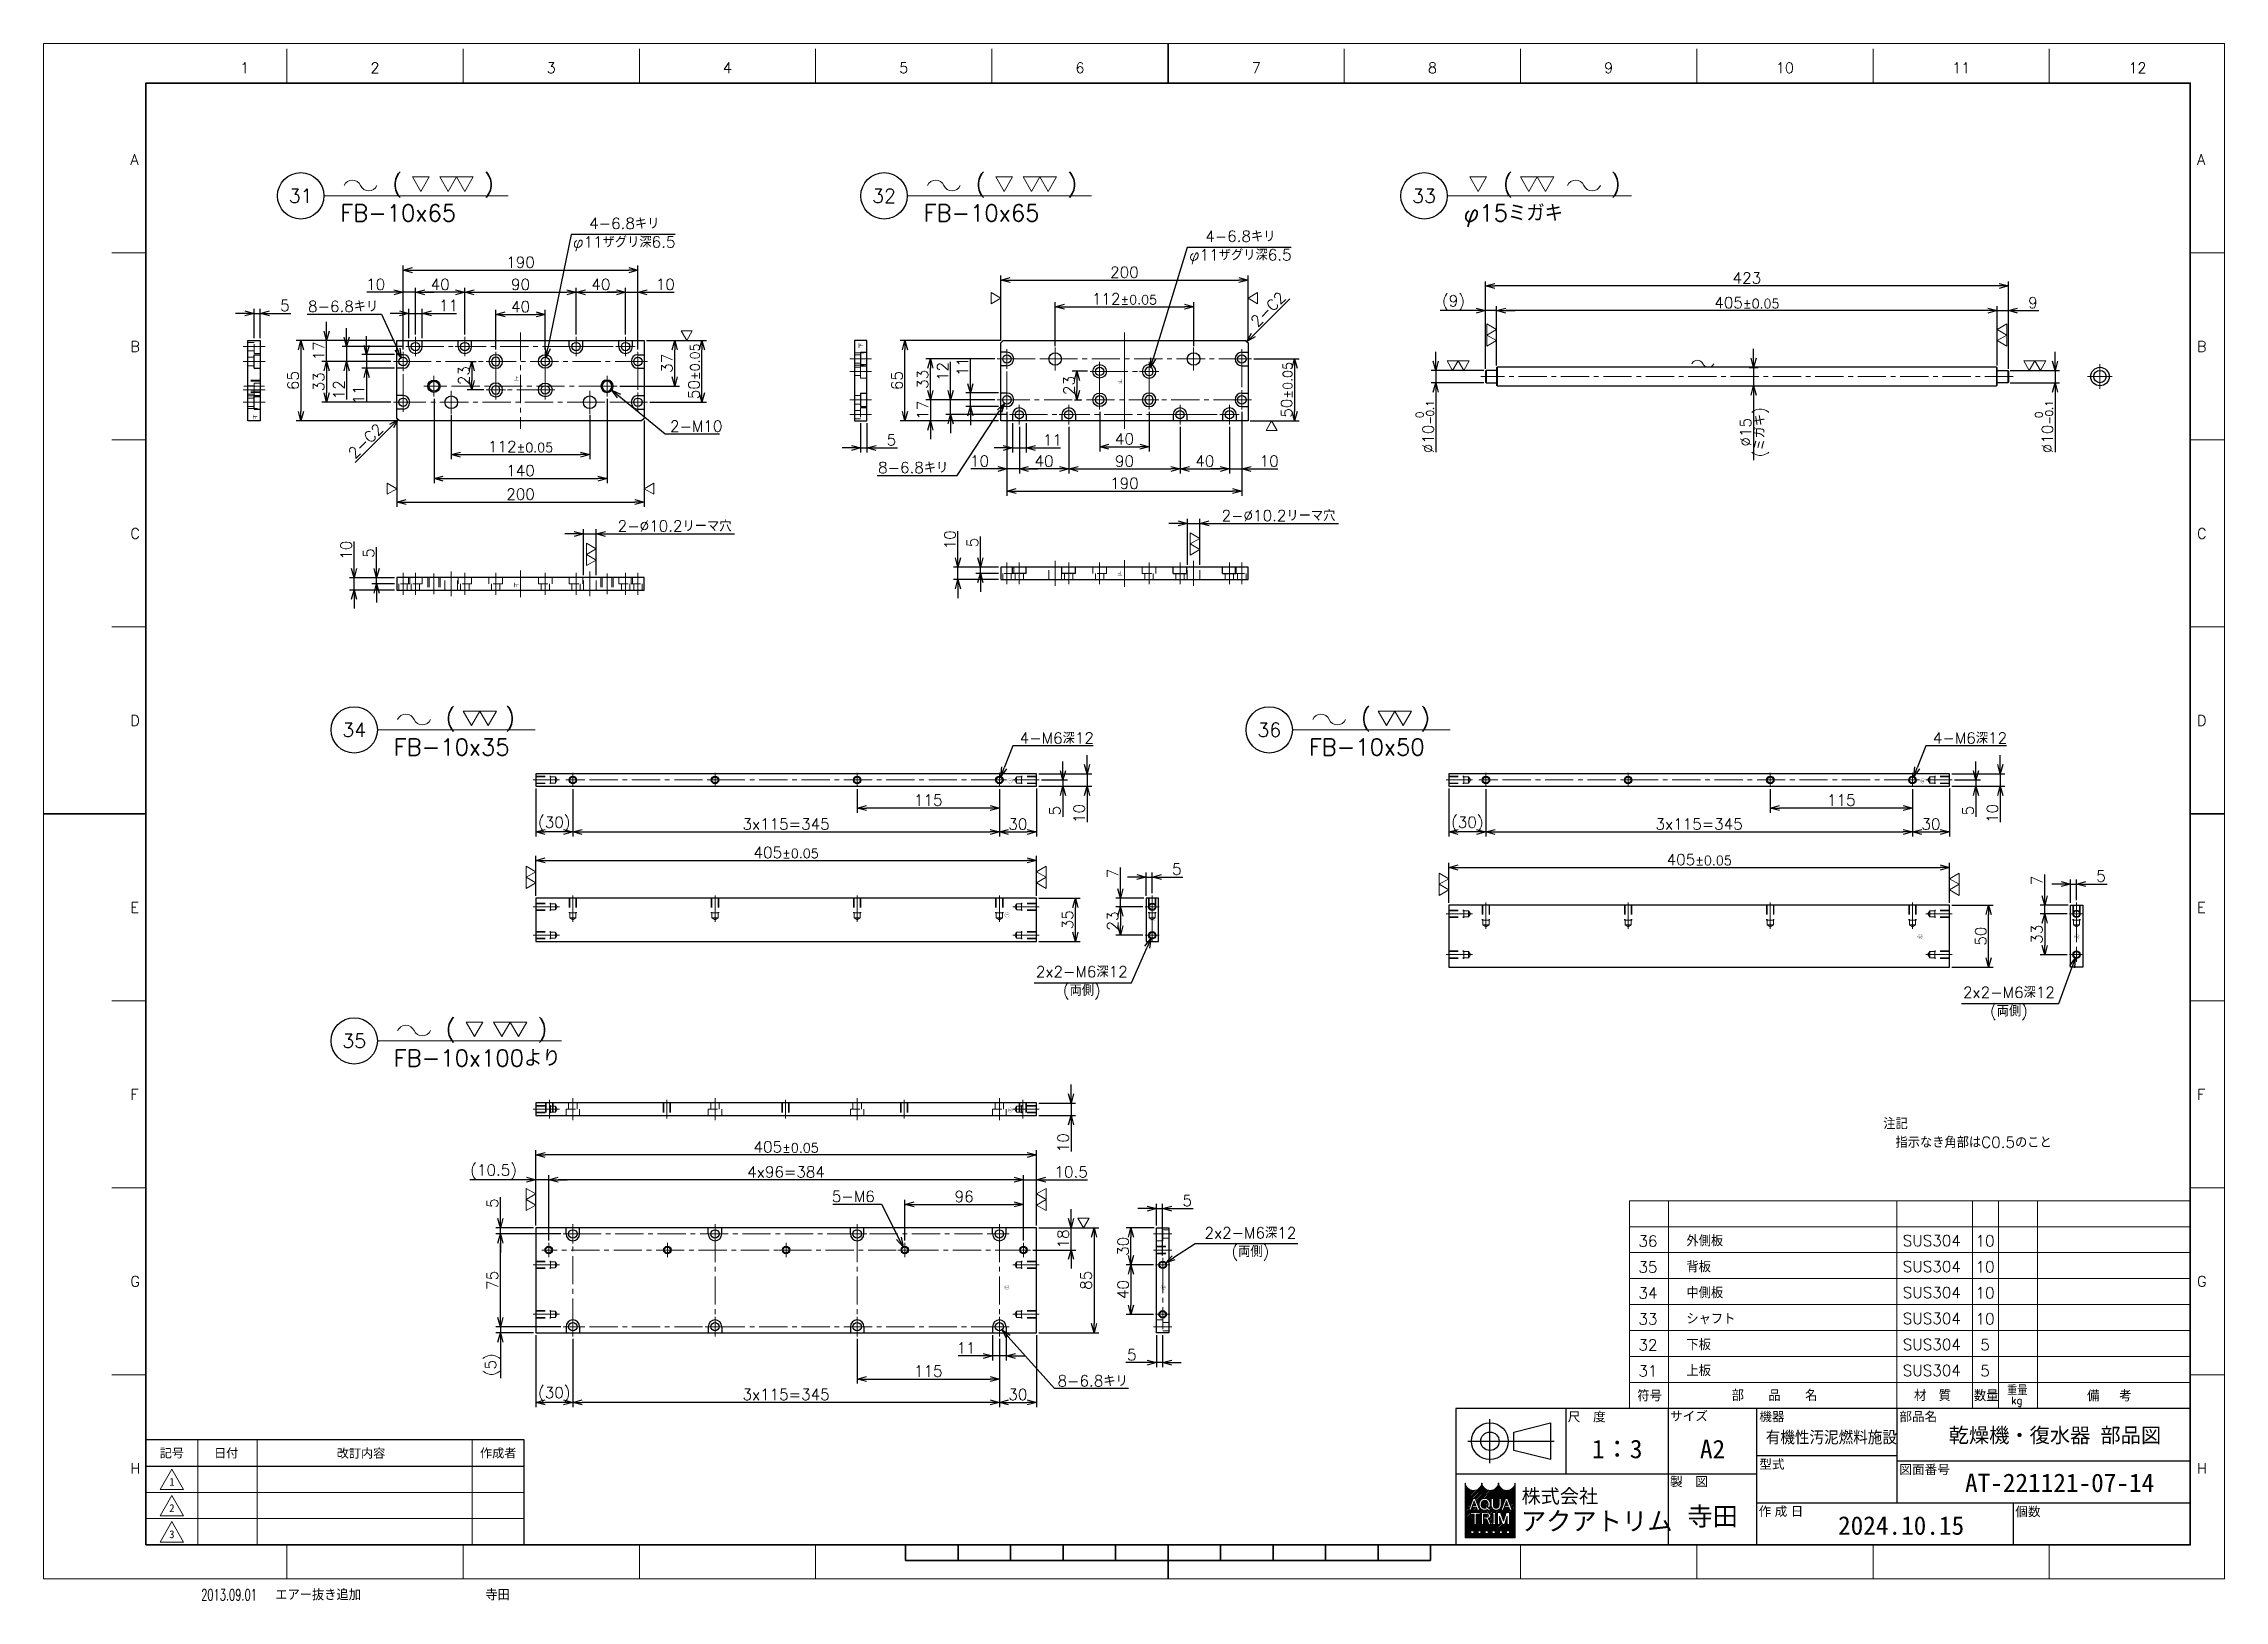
# Model space of a CAD drawing. Header units: millimetres. Extents: x 0 to 1764, y -17 to 1242.
import ezdxf
from ezdxf.entities.mleader import LeaderData, LeaderLine
from ezdxf.enums import TextEntityAlignment as Align
from ezdxf.math import Vec2, Vec3

# ---------------------------------------------------------------- set-up
doc = ezdxf.new("R2010")
doc.units = ezdxf.units.MM
doc.header["$LTSCALE"] = 1.2
doc.header["$PDMODE"] = 99
doc.header["$PDSIZE"] = 1
doc.linetypes.add('CENTER2', pattern=[28.575, 19.05, -3.175, 3.175, -3.175])
doc.linetypes.add('HIDDEN', pattern=[9.525, 6.35, -3.175])
for name, color, linetype, lineweight in [('04_HIDDEN', 2, 'HIDDEN', 13), ('05_CENTER', 4, 'CENTER2', 13), ('07_TEXT', 3, 'Continuous', 13), ('08_DIM', 3, 'Continuous', 13), ('90_FRAME', 5, 'Continuous', 35)]:
    doc.layers.add(name, color=color, linetype=linetype, lineweight=lineweight)
doc.layers.add('10_DRAFT', color=8, linetype='Continuous', lineweight=0, plot=False)
doc.layers.add('91_BLANK', color=5, linetype='Continuous', lineweight=0, plot=False)
doc.styles.add('KSS_TXT', font='txt.shx', dxfattribs={"bigfont": 'extfont2.shx'})
doc.styles.add('MS_G', font='MS Gothic.ttf')
doc.styles.get("Standard").update_dxf_attribs({"font": 'txt.shx', "bigfont": 'extfont2.shx'})
doc.styles.add('表題用', font='MS PGothic.ttf')
doc.dimstyles.new('KSS_DIM', dxfattribs={"dimscale": 3, "dimtxt": 3, "dimasz": 2.5, "dimexe": 1.25, "dimexo": 0.625, "dimtad": 1, "dimdsep": 46, "dimtxsty": 'KSS_TXT', "dimblk": 'OPEN30', "dimcen": 0, "dimazin": 2, "dimtfac": 0.75, "dimtmove": 0, "dimatfit": 3, "dimldrblk": 'OPEN30', "dimfxl": 1.25, "dimtolj": 1, "dimarcsym": 0})
doc.dimstyles.new('KSS_DIM$3', dxfattribs={"dimscale": 3, "dimtxt": 3, "dimasz": 2.5, "dimexe": 1.25, "dimexo": 0.625, "dimtad": 1, "dimtih": 1, "dimtoh": 1, "dimdsep": 46, "dimtxsty": 'KSS_TXT', "dimblk": 'OPEN30', "dimcen": 0, "dimazin": 2, "dimtfac": 0.75, "dimtofl": 0, "dimtmove": 0, "dimatfit": 3, "dimldrblk": 'OPEN30', "dimfxl": 1.25, "dimtolj": 1, "dimarcsym": 0})

msp = doc.modelspace()

# ---------------------------------------------------------------- texts
at = {"layer": '07_TEXT', "style": 'KSS_TXT'}
for s, p in [('(     )', (281.993, 1121.739)), ('(     )', (753.864, 1121.739)), ('(      )', (1180.438, 1121.739)), ('(   )', (325.289, 689.827)), ('(   )', (1065.506, 689.827)), ('(     )', (325.289, 438.253))]:
    msp.add_text(s, height=13.5, dxfattribs=at).set_placement(p)
at = {"layer": '07_TEXT', "ltscale": 2, "insert": (1488.124, 372.587), "char_height": 9, "attachment_point": 1}
msp.add_mtext_dynamic_manual_height_columns('注記\\P\u3000指示なき角部はC0.5のこと', width=211.71749, gutter_width=15, heights=[0], dxfattribs=at)
at = {"layer": '08_DIM', "style": 'KSS_TXT'}
for s, p in [('FB-10x65', (239.967, 1097.885)), ('FB-10x65', (711.839, 1097.885)), ('φ15ミガキ', (1148.655, 1097.885)), ('FB-10x35', (283.263, 665.973)), ('FB-10x50', (1023.48, 665.973)), ('FB-10x100より', (283.263, 414.398))]:
    msp.add_text(s, height=13.5, dxfattribs=at).set_placement(p)
at = {"layer": '10_DRAFT', "style": 'KSS_TXT'}
for s, rotation, p in [('下', 90, (662.911, 995.178)), ('下', 270, (868.948, 970.462)), ('上', 270, (169.14, 941.862)), ('下', 180, (872.873, 814.985)), ('上', 270, (380.45, 805.862)), ('①', 270, (779.754, 647.49)), ('③', 270, (1518.169, 647.476)), ('①', 270, (777.461, 539.126)), ('①', 270, (895.267, 535.983)), ('③', 270, (1516.078, 521.453)), ('③', 270, (1643.024, 521.453)), ('②', 270, (779.755, 381.274)), ('②', 270, (777.461, 237.883)), ('②', 270, (903.787, 237.883))]:
    msp.add_text(s, height=3, rotation=rotation, dxfattribs=at).set_placement(p)
msp.add_text('上', height=3, dxfattribs=at).set_placement((380.271, 969.097))
at = {"layer": '90_FRAME', "color": 0, "lineweight": 13, "style": 'KSS_TXT'}
for s, p in [('1', (162.682, 1215.249)), ('2', (268.044, 1215.249)), ('3', (410.612, 1215.249)), ('4', (553.18, 1215.249)), ('5', (695.748, 1215.249)), ('6', (838.316, 1215.249)), ('7', (980.884, 1215.249)), ('8', (1123.453, 1215.249)), ('9', (1266.021, 1215.249)), ('10', (1408.589, 1215.249)), ('11', (1551.157, 1215.249)), ('12', (1693.725, 1215.249))]:
    msp.add_text(s, height=8.52, dxfattribs=at).set_placement(p, align=Align.BOTTOM_CENTER)
for s, p in [('A', (70.199, 1147.902)), ('A', (1741.947, 1147.902)), ('B', (70.199, 996.678)), ('B', (1741.947, 996.678)), ('C', (70.199, 845.454)), ('C', (1741.947, 845.454)), ('D', (70.199, 694.23)), ('D', (1741.947, 694.23)), ('E', (70.199, 543.006)), ('E', (1741.947, 543.006)), ('F', (70.199, 391.782)), ('F', (1741.947, 391.782)), ('G', (70.199, 240.558)), ('G', (1741.947, 240.558)), ('H', (70.199, 89.334)), ('H', (1741.947, 89.334))]:
    msp.add_text(s, height=8.52, dxfattribs=at).set_placement(p, align=Align.MIDDLE_LEFT)
at = {"layer": '90_FRAME', "color": 3, "lineweight": 13}
for s, p in [('36', (1297.772, 273.167)), ('10', (1570.491, 273.318)), ('35', (1297.772, 252.167)), ('10', (1570.491, 252.318)), ('34', (1297.772, 231.167)), ('10', (1570.491, 231.318)), ('33', (1297.772, 210.167)), ('10', (1570.491, 210.318)), ('32', (1297.772, 189.167)), ('5', (1570.491, 189.318)), ('31', (1297.772, 168.167)), ('5', (1570.491, 168.318))]:
    msp.add_text(s, height=9, dxfattribs=at).set_placement(p, align=Align.MIDDLE_CENTER)
for s, height, p in [('外側板', 9, (1328.925, 268.898)), ('SUS304', 9, (1503.9, 269.018)), ('背板', 9, (1328.925, 247.898)), ('SUS304', 9, (1503.9, 248.018)), ('中側板', 9, (1328.925, 226.898)), ('SUS304', 9, (1503.9, 227.018)), ('シャフト', 9, (1328.925, 205.898)), ('SUS304', 9, (1503.9, 206.018)), ('下板', 9, (1328.925, 184.898)), ('SUS304', 9, (1503.9, 185.018)), ('上板', 9, (1328.925, 163.898)), ('SUS304', 9, (1503.9, 164.018)), ('符号', 9, (1289.209, 143.519)), ('部\u3000\u3000品\u3000\u3000名', 9, (1365.505, 143.846)), ('材\u3000質', 9, (1513.071, 143.738)), ('数量', 9, (1561.501, 143.67)), ('重量', 7.5, (1588.258, 148.578)), ('kg', 6, (1591.573, 141.24)), ('備  考', 9, (1653.04, 143.519)), ('エアー抜き追加', 9, (187.405, -17.392)), ('寺田', 9, (357.315, -17.392))]:
    msp.add_text(s, height=height, dxfattribs=at).set_placement(p)
at = {"layer": '90_FRAME', "color": 0, "style": '表題用'}
for s, p in [('尺\u3000度', (1232.904, 131.157)), ('サイズ', (1315.64, 131.716)), ('機器', (1387.819, 131.281)), ('部品名', (1501.105, 131.281)), ('型式', (1387.819, 92.72)), ('図面番号', (1501.105, 88.477)), ('製\u3000図', (1315.64, 78.681)), ('作 成 日', (1387.301, 54.624)), ('個数', (1594.969, 54.417))]:
    msp.add_text(s, height=7.5, dxfattribs=at).set_placement(p, align=Align.MIDDLE_LEFT)
at = {"layer": '90_FRAME', "color": 0, "style": 'MS_G'}
msp.add_text('乾燥機・復水器 部品図', height=12, dxfattribs=at).set_placement((1626.988, 110.167), align=Align.CENTER)
at = {"layer": '90_FRAME', "color": 0, "style": '表題用'}
for s, p in [('記号', (103.742, 101.735)), ('日付', (147.711, 101.735)), ('作成者', (367.742, 101.735))]:
    msp.add_text(s, height=7.2, dxfattribs=at).set_placement(p, align=Align.MIDDLE_CENTER)
at = {"layer": '90_FRAME', "color": 0}
for s, height, style, p in [('改訂内容', 7.2, '表題用', (256.742, 101.735)), ('A2', 15, 'MS_G', (1350.037, 104.918))]:
    msp.add_text(s, height=height, dxfattribs=dict(at, style=style)).set_placement(p, align=Align.MIDDLE)
at = {"layer": '90_FRAME', "color": 0, "style": 'MS_G', "width": 0.9}
msp.add_text('有機性汚泥燃料施設', height=9.6, dxfattribs=at).set_placement((1393.103, 109.737))
at = {"layer": '90_FRAME', "color": 0, "lineweight": 13, "style": 'MS_G'}
for s, p in [('1', (103.742, 78.4)), ('2', (103.742, 57.185)), ('3', (103.742, 35.971))]:
    msp.add_text(s, height=6.364, dxfattribs=at).set_placement(p, align=Align.MIDDLE)
at = {"layer": '90_FRAME', "color": 4, "style": 'MS_G'}
msp.add_text('株式会社', height=11.3412, dxfattribs=at).set_placement((1226.509, 66.858), align=Align.MIDDLE_CENTER)
at = {"layer": '90_FRAME', "color": 0, "style": 'MS_G'}
for s, p in [('AT-221121-07-14', (1554.25, 70.159)), ('2024.10.15', (1451.534, 35.633))]:
    msp.add_text(s, height=15, dxfattribs=at).set_placement(p)
at = {"layer": '90_FRAME', "color": 4, "style": 'MS_G'}
msp.add_text('アクアトリム', height=15, dxfattribs=at).set_placement((1194.945, 39.159))
at = {"layer": '90_FRAME', "color": 3, "lineweight": 13, "width": 0.65}
msp.add_text('2013.09.01', height=9, dxfattribs=at).set_placement((127.43, -17.392))
at = {"layer": '90_FRAME', "color": 0, "style": 'MS_G'}
for tag, p in [('1：3', (1272.927, 104.918)), ('寺田', (1350.037, 50.821))]:
    msp.add_attdef(tag, text='', height=15, dxfattribs=at).set_placement(p, align=Align.MIDDLE)

# ---------------------------------------------------------------- blocks, each defined once
blk = doc.blocks.new('AM_BALLOON1')
at = {"transparency": 16777216}
blk.add_circle((0, 0), 5, dxfattribs=at)
blk.add_attdef('B_NUMBER', text='', height=3, dxfattribs=at).set_placement((0, 0), align=Align.MIDDLE_CENTER)
blk = doc.blocks.new('_OPEN')
at = {"color": 0, "linetype": 'ByBlock'}
for p, q in [((-1, 0.17), (0, 0)), ((0, 0), (-1, -0.17)), ((0, 0), (-1, 0))]:
    blk.add_line(p, q, dxfattribs=at)
blk = doc.blocks.new('M10Tz_1')
at = {"color": 0}
for radius in [5, 4]:
    blk.add_circle((0, 0), radius, dxfattribs=at)
at = {"layer": '05_CENTER'}
for p, q in [((8.3, 0), (-8.3, 0)), ((0, -8.3), (0, 8.3))]:
    blk.add_line(p, q, dxfattribs=at)
blk = doc.blocks.new('M6Za_1')
at = {"color": 0}
for radius in [5.5, 3.4]:
    blk.add_circle((0, 0), radius, dxfattribs=at)
at = {"layer": '05_CENTER'}
for p, q in [((7.8, 0), (-7.8, 0)), ((0, -7.8), (0, 7.8))]:
    blk.add_line(p, q, dxfattribs=at)
blk = doc.blocks.new('M6tz_1')
at = {"color": 0}
for radius in [3, 2.5]:
    blk.add_circle((0, 0), radius, dxfattribs=at)
at = {"layer": '05_CENTER'}
for p, q in [((5.7, 0), (-5.7, 0)), ((0, -5.7), (0, 5.7))]:
    blk.add_line(p, q, dxfattribs=at)
blk = doc.blocks.new('_Open30')
at = {"color": 0, "linetype": 'ByBlock', "lineweight": -2}
for p, q in [((-1, 0.27), (0, 0)), ((0, 0), (-1, -0.27)), ((0, 0), (-1, 0))]:
    blk.add_line(p, q, dxfattribs=at)
blk = doc.blocks.new('*D164')
at = {"layer": '08_DIM', "color": 0, "lineweight": -2, "transparency": 16777216}
for p, q in [((365.8, 994.3), (365.8, 1026.3)), ((405.8, 994.3), (405.8, 1026.3)), ((373.3, 1022.6), (398.3, 1022.6))]:
    blk.add_line(p, q, dxfattribs=at)
at = {"layer": 'Defpoints', "color": 0, "transparency": 16777216}
for p in [(405.8, 1022.6), (365.8, 992.4), (405.8, 992.4)]:
    blk.add_point(p, dxfattribs=at)
at = {"layer": '08_DIM', "color": 0, "lineweight": -2, "transparency": 16777216, "xscale": 7.5, "yscale": 7.5, "zscale": 7.5, "rotation": 180}
blk.add_blockref('_Open30', (365.8, 1022.6), dxfattribs=at)
at = {"layer": '08_DIM', "color": 0, "lineweight": -2, "transparency": 16777216, "xscale": 7.5, "yscale": 7.5, "zscale": 7.5}
blk.add_blockref('_Open30', (405.8, 1022.6), dxfattribs=at)
at = {"layer": '08_DIM', "color": 0, "transparency": 16777216, "insert": (385.8, 1028.9), "char_height": 9, "attachment_point": 5, "style": 'KSS_TXT'}
blk.add_mtext('\\A1;40', dxfattribs=at)
blk = doc.blocks.new('*D165')
at = {"layer": '08_DIM', "color": 0, "lineweight": -2, "transparency": 16777216}
for p, q in [((300.8, 1006.3), (300.8, 1044.2)), ((340.8, 1006.3), (340.8, 1044.2)), ((333.3, 1040.5), (308.3, 1040.5))]:
    blk.add_line(p, q, dxfattribs=at)
at = {"layer": 'Defpoints', "color": 0, "transparency": 16777216}
for p in [(300.8, 1040.5), (300.8, 1004.4), (340.8, 1004.4)]:
    blk.add_point(p, dxfattribs=at)
at = {"layer": '08_DIM', "color": 0, "lineweight": -2, "transparency": 16777216, "xscale": 7.5, "yscale": 7.5, "zscale": 7.5, "rotation": 180}
blk.add_blockref('_Open30', (300.8, 1040.5), dxfattribs=at)
at = {"layer": '08_DIM', "color": 0, "lineweight": -2, "transparency": 16777216, "xscale": 7.5, "yscale": 7.5, "zscale": 7.5}
blk.add_blockref('_Open30', (340.8, 1040.5), dxfattribs=at)
at = {"layer": '08_DIM', "color": 0, "transparency": 16777216, "insert": (320.8, 1046.9), "char_height": 9, "attachment_point": 5, "style": 'KSS_TXT'}
blk.add_mtext('\\A1;40', dxfattribs=at)
blk = doc.blocks.new('*D166')
at = {"layer": '08_DIM', "color": 0, "lineweight": -2, "transparency": 16777216}
for p, q in [((340.8, 1006.3), (340.8, 1044.2)), ((430.8, 1006.3), (430.8, 1044.2)), ((348.3, 1040.5), (423.3, 1040.5))]:
    blk.add_line(p, q, dxfattribs=at)
at = {"layer": 'Defpoints', "color": 0, "transparency": 16777216}
for p in [(430.8, 1040.5), (340.8, 1004.4), (430.8, 1004.4)]:
    blk.add_point(p, dxfattribs=at)
at = {"layer": '08_DIM', "color": 0, "lineweight": -2, "transparency": 16777216, "xscale": 7.5, "yscale": 7.5, "zscale": 7.5, "rotation": 180}
blk.add_blockref('_Open30', (340.8, 1040.5), dxfattribs=at)
at = {"layer": '08_DIM', "color": 0, "lineweight": -2, "transparency": 16777216, "xscale": 7.5, "yscale": 7.5, "zscale": 7.5}
blk.add_blockref('_Open30', (430.8, 1040.5), dxfattribs=at)
at = {"layer": '08_DIM', "color": 0, "transparency": 16777216, "insert": (385.8, 1046.9), "char_height": 9, "attachment_point": 5, "style": 'KSS_TXT'}
blk.add_mtext('\\A1;90', dxfattribs=at)
blk = doc.blocks.new('*D167')
at = {"layer": '08_DIM', "color": 0, "lineweight": -2, "transparency": 16777216}
for p, q in [((430.8, 1006.3), (430.8, 1044.2)), ((470.8, 1006.3), (470.8, 1044.2)), ((438.3, 1040.5), (463.3, 1040.5))]:
    blk.add_line(p, q, dxfattribs=at)
at = {"layer": 'Defpoints', "color": 0, "transparency": 16777216}
for p in [(470.8, 1040.5), (430.8, 1004.4), (470.8, 1004.4)]:
    blk.add_point(p, dxfattribs=at)
at = {"layer": '08_DIM', "color": 0, "lineweight": -2, "transparency": 16777216, "xscale": 7.5, "yscale": 7.5, "zscale": 7.5, "rotation": 180}
blk.add_blockref('_Open30', (430.8, 1040.5), dxfattribs=at)
at = {"layer": '08_DIM', "color": 0, "lineweight": -2, "transparency": 16777216, "xscale": 7.5, "yscale": 7.5, "zscale": 7.5}
blk.add_blockref('_Open30', (470.8, 1040.5), dxfattribs=at)
at = {"layer": '08_DIM', "color": 0, "transparency": 16777216, "insert": (450.8, 1046.9), "char_height": 9, "attachment_point": 5, "style": 'KSS_TXT'}
blk.add_mtext('\\A1;40', dxfattribs=at)
blk = doc.blocks.new('*D168')
at = {"layer": '08_DIM', "color": 0, "lineweight": -2, "transparency": 16777216}
for p, q in [((329.8, 941.3), (329.8, 905.5)), ((441.8, 941.3), (441.8, 905.5)), ((337.3, 909.3), (434.3, 909.3))]:
    blk.add_line(p, q, dxfattribs=at)
at = {"layer": 'Defpoints', "color": 0, "transparency": 16777216}
for p in [(329.8, 943.2), (441.8, 943.2), (441.8, 909.3)]:
    blk.add_point(p, dxfattribs=at)
at = {"layer": '08_DIM', "color": 0, "lineweight": -2, "transparency": 16777216, "xscale": 7.5, "yscale": 7.5, "zscale": 7.5, "rotation": 180}
blk.add_blockref('_Open30', (329.8, 909.3), dxfattribs=at)
at = {"layer": '08_DIM', "color": 0, "lineweight": -2, "transparency": 16777216, "xscale": 7.5, "yscale": 7.5, "zscale": 7.5}
blk.add_blockref('_Open30', (441.8, 909.3), dxfattribs=at)
at = {"layer": '08_DIM', "color": 0, "transparency": 16777216, "insert": (385.8, 915.7), "char_height": 9, "attachment_point": 5, "style": 'KSS_TXT'}
blk.add_mtext('112{\\H7.500000;±0.05}', dxfattribs=at)
blk = doc.blocks.new('*D169')
at = {"layer": '08_DIM', "color": 0, "lineweight": -2, "transparency": 16777216}
for p, q in [((315.8, 954.3), (315.8, 886.1)), ((455.8, 954.3), (455.8, 886.1)), ((323.3, 889.9), (448.3, 889.9))]:
    blk.add_line(p, q, dxfattribs=at)
at = {"layer": 'Defpoints', "color": 0, "transparency": 16777216}
for p in [(315.8, 956.2), (455.8, 956.2), (455.8, 889.9)]:
    blk.add_point(p, dxfattribs=at)
at = {"layer": '08_DIM', "color": 0, "lineweight": -2, "transparency": 16777216, "xscale": 7.5, "yscale": 7.5, "zscale": 7.5, "rotation": 180}
blk.add_blockref('_Open30', (315.8, 889.9), dxfattribs=at)
at = {"layer": '08_DIM', "color": 0, "lineweight": -2, "transparency": 16777216, "xscale": 7.5, "yscale": 7.5, "zscale": 7.5}
blk.add_blockref('_Open30', (455.8, 889.9), dxfattribs=at)
at = {"layer": '08_DIM', "color": 0, "transparency": 16777216, "insert": (385.8, 896.3), "char_height": 9, "attachment_point": 5, "style": 'KSS_TXT'}
blk.add_mtext('\\A1;140', dxfattribs=at)
blk = doc.blocks.new('*D170')
at = {"layer": '08_DIM', "color": 0, "lineweight": -2, "transparency": 16777216}
for p, q in [((285.8, 936.7), (285.8, 867.1)), ((485.8, 936.7), (485.8, 867.1)), ((293.3, 870.8), (478.3, 870.8))]:
    blk.add_line(p, q, dxfattribs=at)
at = {"layer": 'Defpoints', "color": 0, "transparency": 16777216}
for p in [(285.8, 938.6), (485.8, 938.6), (485.8, 870.8)]:
    blk.add_point(p, dxfattribs=at)
at = {"layer": '08_DIM', "color": 0, "lineweight": -2, "transparency": 16777216, "xscale": 7.5, "yscale": 7.5, "zscale": 7.5, "rotation": 180}
blk.add_blockref('_Open30', (285.8, 870.8), dxfattribs=at)
at = {"layer": '08_DIM', "color": 0, "lineweight": -2, "transparency": 16777216, "xscale": 7.5, "yscale": 7.5, "zscale": 7.5}
blk.add_blockref('_Open30', (485.8, 870.8), dxfattribs=at)
at = {"layer": '08_DIM', "color": 0, "transparency": 16777216, "insert": (385.8, 877.2), "char_height": 9, "attachment_point": 5, "style": 'KSS_TXT'}
blk.add_mtext('\\A1;200', dxfattribs=at)
blk = doc.blocks.new('*D171')
at = {"layer": '08_DIM', "color": 0, "lineweight": -2, "transparency": 16777216}
for p, q in [((290.8, 994.3), (290.8, 1062.2)), ((298.3, 1058.4), (473.3, 1058.4)), ((480.8, 994.3), (480.8, 1062.2))]:
    blk.add_line(p, q, dxfattribs=at)
at = {"layer": 'Defpoints', "color": 0, "transparency": 16777216}
for p in [(480.8, 1058.4), (290.8, 992.4), (480.8, 992.4)]:
    blk.add_point(p, dxfattribs=at)
at = {"layer": '08_DIM', "color": 0, "lineweight": -2, "transparency": 16777216, "xscale": 7.5, "yscale": 7.5, "zscale": 7.5, "rotation": 180}
blk.add_blockref('_Open30', (290.8, 1058.4), dxfattribs=at)
at = {"layer": '08_DIM', "color": 0, "lineweight": -2, "transparency": 16777216, "xscale": 7.5, "yscale": 7.5, "zscale": 7.5}
blk.add_blockref('_Open30', (480.8, 1058.4), dxfattribs=at)
at = {"layer": '08_DIM', "color": 0, "transparency": 16777216, "insert": (385.8, 1064.8), "char_height": 9, "attachment_point": 5, "style": 'KSS_TXT'}
blk.add_mtext('\\A1;190', dxfattribs=at)
blk = doc.blocks.new('*D172')
at = {"layer": '08_DIM', "color": 0, "lineweight": -2, "transparency": 16777216}
for p, q in [((245.1, 1004.1), (245.1, 1011.6)), ((291, 996.6), (241.4, 996.6)), ((245.1, 996.6), (245.1, 984.6)), ((281, 984.6), (241.4, 984.6)), ((245.1, 977.1), (245.1, 953.8))]:
    blk.add_line(p, q, dxfattribs=at)
at = {"layer": 'Defpoints', "color": 0, "transparency": 16777216}
for p in [(292.9, 996.6), (245.1, 984.6), (282.9, 984.6)]:
    blk.add_point(p, dxfattribs=at)
at = {"layer": '08_DIM', "color": 0, "lineweight": -2, "transparency": 16777216, "xscale": 7.5, "yscale": 7.5, "zscale": 7.5}
for p, rotation in [((245.1, 996.6), 270), ((245.1, 984.6), 90)]:
    blk.add_blockref('_Open30', p, dxfattribs=dict(at, rotation=rotation))
at = {"layer": '08_DIM', "color": 0, "transparency": 16777216, "insert": (238.8, 961.7), "char_height": 9, "attachment_point": 5, "rotation": 90, "style": 'KSS_TXT'}
blk.add_mtext('\\A1;12', dxfattribs=at)
blk = doc.blocks.new('*D173')
at = {"layer": '08_DIM', "color": 0, "lineweight": -2, "transparency": 16777216}
for p, q in [((228.9, 1009.1), (228.9, 1016.6)), ((283.9, 1001.6), (225.1, 1001.6)), ((228.9, 984.6), (228.9, 1001.6)), ((281, 984.6), (225.1, 984.6)), ((228.9, 977.1), (228.9, 969.6))]:
    blk.add_line(p, q, dxfattribs=at)
at = {"layer": 'Defpoints', "color": 0, "transparency": 16777216}
for p in [(228.9, 1001.6), (285.8, 1001.6), (282.9, 984.6)]:
    blk.add_point(p, dxfattribs=at)
at = {"layer": '08_DIM', "color": 0, "lineweight": -2, "transparency": 16777216, "xscale": 7.5, "yscale": 7.5, "zscale": 7.5}
for p, rotation in [((228.9, 1001.6), 270), ((228.9, 984.6), 90)]:
    blk.add_blockref('_Open30', p, dxfattribs=dict(at, rotation=rotation))
at = {"layer": '08_DIM', "color": 0, "transparency": 16777216, "insert": (222.5, 993.1), "char_height": 9, "attachment_point": 5, "rotation": 90, "style": 'KSS_TXT'}
blk.add_mtext('\\A1;17', dxfattribs=at)
blk = doc.blocks.new('*D174')
at = {"layer": '08_DIM', "color": 0, "lineweight": -2, "transparency": 16777216}
for p, q in [((281, 984.6), (225.1, 984.6)), ((228.9, 977.1), (228.9, 959.1)), ((281, 951.6), (225.1, 951.6))]:
    blk.add_line(p, q, dxfattribs=at)
at = {"layer": 'Defpoints', "color": 0, "transparency": 16777216}
for p in [(282.9, 984.6), (228.9, 951.6), (282.9, 951.6)]:
    blk.add_point(p, dxfattribs=at)
at = {"layer": '08_DIM', "color": 0, "lineweight": -2, "transparency": 16777216, "xscale": 7.5, "yscale": 7.5, "zscale": 7.5}
for p, rotation in [((228.9, 984.6), 90), ((228.9, 951.6), 270)]:
    blk.add_blockref('_Open30', p, dxfattribs=dict(at, rotation=rotation))
at = {"layer": '08_DIM', "color": 0, "transparency": 16777216, "insert": (222.5, 968.1), "char_height": 9, "attachment_point": 5, "rotation": 90, "style": 'KSS_TXT'}
blk.add_mtext('\\A1;33', dxfattribs=at)
blk = doc.blocks.new('*D175')
at = {"layer": '08_DIM', "color": 0, "lineweight": -2, "transparency": 16777216}
for p, q in [((344.4, 984.6), (350, 984.6)), ((346.3, 977.1), (346.3, 969.1)), ((356, 961.6), (342.5, 961.6))]:
    blk.add_line(p, q, dxfattribs=at)
at = {"layer": 'Defpoints', "color": 0, "transparency": 16777216}
for p in [(342.5, 984.6), (346.3, 961.6), (357.9, 961.6)]:
    blk.add_point(p, dxfattribs=at)
at = {"layer": '08_DIM', "color": 0, "lineweight": -2, "transparency": 16777216, "xscale": 7.5, "yscale": 7.5, "zscale": 7.5}
for p, rotation in [((346.3, 984.6), 90), ((346.3, 961.6), 270)]:
    blk.add_blockref('_Open30', p, dxfattribs=dict(at, rotation=rotation))
at = {"layer": '08_DIM', "color": 0, "transparency": 16777216, "insert": (339.9, 973.1), "char_height": 9, "attachment_point": 5, "rotation": 90, "style": 'KSS_TXT'}
blk.add_mtext('\\A1;23', dxfattribs=at)
blk = doc.blocks.new('*D176')
at = {"layer": '08_DIM', "color": 0, "lineweight": -2, "transparency": 16777216}
for p, q in [((487.6, 1001.6), (514.4, 1001.6)), ((510.6, 972.1), (510.6, 994.1)), ((466, 964.6), (514.4, 964.6))]:
    blk.add_line(p, q, dxfattribs=at)
at = {"layer": 'Defpoints', "color": 0, "transparency": 16777216}
for p in [(485.8, 1001.6), (510.6, 1001.6), (464.1, 964.6)]:
    blk.add_point(p, dxfattribs=at)
at = {"layer": '08_DIM', "color": 0, "lineweight": -2, "transparency": 16777216, "xscale": 7.5, "yscale": 7.5, "zscale": 7.5}
for p, rotation in [((510.6, 1001.6), 90), ((510.6, 964.6), 270)]:
    blk.add_blockref('_Open30', p, dxfattribs=dict(at, rotation=rotation))
at = {"layer": '08_DIM', "color": 0, "transparency": 16777216, "insert": (504.2, 983.1), "char_height": 9, "attachment_point": 5, "rotation": 90, "style": 'KSS_TXT'}
blk.add_mtext('\\A1;37', dxfattribs=at)
blk = doc.blocks.new('*D177')
at = {"layer": '08_DIM', "color": 0, "lineweight": -2, "transparency": 16777216}
for p, q in [((487.6, 1001.6), (536.2, 1001.6)), ((532.5, 959.1), (532.5, 994.1)), ((490.5, 951.6), (536.2, 951.6))]:
    blk.add_line(p, q, dxfattribs=at)
at = {"layer": 'Defpoints', "color": 0, "transparency": 16777216}
for p in [(485.8, 1001.6), (532.5, 1001.6), (488.6, 951.6)]:
    blk.add_point(p, dxfattribs=at)
at = {"layer": '08_DIM', "color": 0, "lineweight": -2, "transparency": 16777216, "xscale": 7.5, "yscale": 7.5, "zscale": 7.5}
for p, rotation in [((532.5, 1001.6), 90), ((532.5, 951.6), 270)]:
    blk.add_blockref('_Open30', p, dxfattribs=dict(at, rotation=rotation))
at = {"layer": '08_DIM', "color": 0, "transparency": 16777216, "insert": (526.1, 976.6), "char_height": 9, "attachment_point": 5, "rotation": 90, "style": 'KSS_TXT'}
blk.add_mtext('50{\\H7.500000;±0.05}', dxfattribs=at)
blk = doc.blocks.new('*D178')
at = {"layer": '08_DIM', "color": 0, "lineweight": -2, "transparency": 16777216}
for p, q in [((283.9, 1001.6), (204.4, 1001.6)), ((208.2, 994.1), (208.2, 944.1)), ((285.9, 936.6), (204.4, 936.6))]:
    blk.add_line(p, q, dxfattribs=at)
at = {"layer": 'Defpoints', "color": 0, "transparency": 16777216}
for p in [(285.8, 1001.6), (208.2, 936.6), (287.8, 936.6)]:
    blk.add_point(p, dxfattribs=at)
at = {"layer": '08_DIM', "color": 0, "lineweight": -2, "transparency": 16777216, "xscale": 7.5, "yscale": 7.5, "zscale": 7.5}
for p, rotation in [((208.2, 1001.6), 90), ((208.2, 936.6), 270)]:
    blk.add_blockref('_Open30', p, dxfattribs=dict(at, rotation=rotation))
at = {"layer": '08_DIM', "color": 0, "transparency": 16777216, "insert": (201.8, 969.1), "char_height": 9, "attachment_point": 5, "rotation": 90, "style": 'KSS_TXT'}
blk.add_mtext('\\A1;65', dxfattribs=at)
blk = doc.blocks.new('*D179')
at = {"layer": '08_DIM', "color": 0, "lineweight": -2, "transparency": 16777216}
for p, q in [((290.8, 994.3), (290.8, 1044.2)), ((300.8, 1006.3), (300.8, 1044.2)), ((283.3, 1040.5), (261.5, 1040.5)), ((300.8, 1040.5), (290.8, 1040.5)), ((308.3, 1040.5), (315.8, 1040.5))]:
    blk.add_line(p, q, dxfattribs=at)
at = {"layer": 'Defpoints', "color": 0, "transparency": 16777216}
for p in [(290.8, 1040.5), (290.8, 992.4), (300.8, 1004.4)]:
    blk.add_point(p, dxfattribs=at)
at = {"layer": '08_DIM', "color": 0, "lineweight": -2, "transparency": 16777216, "xscale": 7.5, "yscale": 7.5, "zscale": 7.5}
blk.add_blockref('_Open30', (290.8, 1040.5), dxfattribs=at)
at = {"layer": '08_DIM', "color": 0, "lineweight": -2, "transparency": 16777216, "xscale": 7.5, "yscale": 7.5, "zscale": 7.5, "rotation": 180}
blk.add_blockref('_Open30', (300.8, 1040.5), dxfattribs=at)
at = {"layer": '08_DIM', "color": 0, "transparency": 16777216, "insert": (268.6, 1046.9), "char_height": 9, "attachment_point": 5, "style": 'KSS_TXT'}
blk.add_mtext('\\A1;10', dxfattribs=at)
blk = doc.blocks.new('*D180')
at = {"layer": '08_DIM', "color": 0, "lineweight": -2, "transparency": 16777216}
for p, q in [((470.8, 1006.3), (470.8, 1044.2)), ((480.8, 994.3), (480.8, 1044.2)), ((463.3, 1040.5), (455.8, 1040.5)), ((470.8, 1040.5), (480.8, 1040.5)), ((488.3, 1040.5), (510, 1040.5))]:
    blk.add_line(p, q, dxfattribs=at)
at = {"layer": 'Defpoints', "color": 0, "transparency": 16777216}
for p in [(480.8, 1040.5), (470.8, 1004.4), (480.8, 992.4)]:
    blk.add_point(p, dxfattribs=at)
at = {"layer": '08_DIM', "color": 0, "lineweight": -2, "transparency": 16777216, "xscale": 7.5, "yscale": 7.5, "zscale": 7.5}
blk.add_blockref('_Open30', (470.8, 1040.5), dxfattribs=at)
at = {"layer": '08_DIM', "color": 0, "lineweight": -2, "transparency": 16777216, "xscale": 7.5, "yscale": 7.5, "zscale": 7.5, "rotation": 180}
blk.add_blockref('_Open30', (480.8, 1040.5), dxfattribs=at)
at = {"layer": '08_DIM', "color": 0, "transparency": 16777216, "insert": (502.9, 1046.9), "char_height": 9, "attachment_point": 5, "style": 'KSS_TXT'}
blk.add_mtext('\\A1;10', dxfattribs=at)
blk = doc.blocks.new('*D181')
at = {"layer": '08_DIM', "color": 0, "lineweight": -2, "transparency": 16777216}
for p, q in [((283.9, 990.1), (257.5, 990.1)), ((261.2, 997.6), (261.2, 1005.1)), ((261.2, 990.1), (261.2, 979.1)), ((283.9, 979.1), (257.5, 979.1)), ((261.2, 971.6), (261.2, 951.3))]:
    blk.add_line(p, q, dxfattribs=at)
at = {"layer": 'Defpoints', "color": 0, "transparency": 16777216}
for p in [(285.8, 990.1), (261.2, 979.1), (285.8, 979.1)]:
    blk.add_point(p, dxfattribs=at)
at = {"layer": '08_DIM', "color": 0, "lineweight": -2, "transparency": 16777216, "xscale": 7.5, "yscale": 7.5, "zscale": 7.5}
for p, rotation in [((261.2, 990.1), 270), ((261.2, 979.1), 90)]:
    blk.add_blockref('_Open30', p, dxfattribs=dict(at, rotation=rotation))
at = {"layer": '08_DIM', "color": 0, "transparency": 16777216, "insert": (254.8, 957.7), "char_height": 9, "attachment_point": 5, "rotation": 90, "style": 'KSS_TXT'}
blk.add_mtext('\\A1;11', dxfattribs=at)
blk = doc.blocks.new('*D182')
at = {"layer": '08_DIM', "color": 0, "lineweight": -2, "transparency": 16777216}
for p, q in [((162.8, 1023.4), (155.3, 1023.4)), ((170.3, 1003.4), (170.3, 1027.2)), ((170.3, 1023.4), (175.3, 1023.4)), ((175.3, 1003.4), (175.3, 1027.2)), ((182.8, 1023.4), (200.1, 1023.4))]:
    blk.add_line(p, q, dxfattribs=at)
at = {"layer": 'Defpoints', "color": 0, "transparency": 16777216}
for p in [(175.3, 1023.4), (170.3, 1001.6), (175.3, 1001.6)]:
    blk.add_point(p, dxfattribs=at)
at = {"layer": '08_DIM', "color": 0, "lineweight": -2, "transparency": 16777216, "xscale": 7.5, "yscale": 7.5, "zscale": 7.5}
blk.add_blockref('_Open30', (170.3, 1023.4), dxfattribs=at)
at = {"layer": '08_DIM', "color": 0, "lineweight": -2, "transparency": 16777216, "xscale": 7.5, "yscale": 7.5, "zscale": 7.5, "rotation": 180}
blk.add_blockref('_Open30', (175.3, 1023.4), dxfattribs=at)
at = {"layer": '08_DIM', "color": 0, "transparency": 16777216, "insert": (195.2, 1029.8), "char_height": 9, "attachment_point": 5, "style": 'KSS_TXT'}
blk.add_mtext('\\A1;5', dxfattribs=at)
blk = doc.blocks.new('*D183')
at = {"layer": '08_DIM', "color": 0, "lineweight": -2, "transparency": 16777216}
for p, q in [((287.8, 1023.4), (280.3, 1023.4)), ((295.3, 1003.4), (295.3, 1027.2)), ((295.3, 1023.4), (306.3, 1023.4)), ((306.3, 1003.4), (306.3, 1027.2)), ((313.8, 1023.4), (334, 1023.4))]:
    blk.add_line(p, q, dxfattribs=at)
at = {"layer": 'Defpoints', "color": 0, "transparency": 16777216}
for p in [(306.3, 1023.4), (295.3, 1001.6), (306.3, 1001.6)]:
    blk.add_point(p, dxfattribs=at)
at = {"layer": '08_DIM', "color": 0, "lineweight": -2, "transparency": 16777216, "xscale": 7.5, "yscale": 7.5, "zscale": 7.5}
blk.add_blockref('_Open30', (295.3, 1023.4), dxfattribs=at)
at = {"layer": '08_DIM', "color": 0, "lineweight": -2, "transparency": 16777216, "xscale": 7.5, "yscale": 7.5, "zscale": 7.5, "rotation": 180}
blk.add_blockref('_Open30', (306.3, 1023.4), dxfattribs=at)
at = {"layer": '08_DIM', "color": 0, "transparency": 16777216, "insert": (327.6, 1029.8), "char_height": 9, "attachment_point": 5, "style": 'KSS_TXT'}
blk.add_mtext('\\A1;11', dxfattribs=at)
blk = doc.blocks.new('*D184')
at = {"layer": '08_DIM', "color": 0, "lineweight": -2, "transparency": 16777216}
for p, q in [((269.3, 817.2), (269.3, 834.5)), ((283.9, 809.7), (265.5, 809.7)), ((283.9, 804.7), (265.5, 804.7)), ((269.3, 804.7), (269.3, 809.7)), ((269.3, 797.2), (269.3, 789.7))]:
    blk.add_line(p, q, dxfattribs=at)
at = {"layer": 'Defpoints', "color": 0, "transparency": 16777216}
for p in [(269.3, 809.7), (285.8, 809.7), (285.8, 804.7)]:
    blk.add_point(p, dxfattribs=at)
at = {"layer": '08_DIM', "color": 0, "lineweight": -2, "transparency": 16777216, "xscale": 7.5, "yscale": 7.5, "zscale": 7.5}
for p, rotation in [((269.3, 809.7), 270), ((269.3, 804.7), 90)]:
    blk.add_blockref('_Open30', p, dxfattribs=dict(at, rotation=rotation))
at = {"layer": '08_DIM', "color": 0, "transparency": 16777216, "insert": (262.9, 829.6), "char_height": 9, "attachment_point": 5, "rotation": 90, "style": 'KSS_TXT'}
blk.add_mtext('\\A1;5', dxfattribs=at)
blk = doc.blocks.new('*D185')
at = {"layer": '08_DIM', "color": 0, "lineweight": -2, "transparency": 16777216}
for p, q in [((251.1, 817.2), (251.1, 839)), ((283.9, 809.7), (247.4, 809.7)), ((283.9, 799.7), (247.4, 799.7)), ((251.1, 799.7), (251.1, 809.7)), ((251.1, 792.2), (251.1, 784.7))]:
    blk.add_line(p, q, dxfattribs=at)
at = {"layer": 'Defpoints', "color": 0, "transparency": 16777216}
for p in [(251.1, 809.7), (285.8, 809.7), (285.8, 799.7)]:
    blk.add_point(p, dxfattribs=at)
at = {"layer": '08_DIM', "color": 0, "lineweight": -2, "transparency": 16777216, "xscale": 7.5, "yscale": 7.5, "zscale": 7.5}
for p, rotation in [((251.1, 809.7), 270), ((251.1, 799.7), 90)]:
    blk.add_blockref('_Open30', p, dxfattribs=dict(at, rotation=rotation))
at = {"layer": '08_DIM', "color": 0, "transparency": 16777216, "insert": (244.7, 831.9), "char_height": 9, "attachment_point": 5, "rotation": 90, "style": 'KSS_TXT'}
blk.add_mtext('\\A1;10', dxfattribs=at)
blk = doc.blocks.new('*D186')
at = {"layer": '08_DIM', "color": 0, "lineweight": -2, "transparency": 16777216}
blk.add_line((281.5, 932.3), (252, 902.8), dxfattribs=at)
at = {"layer": 'Defpoints', "color": 0, "transparency": 16777216}
for p in [(286.8, 937.6), (248.4, 899.2), (248.4, 899.2)]:
    blk.add_point(p, dxfattribs=at)
at = {"layer": '08_DIM', "color": 0, "lineweight": -2, "transparency": 16777216, "xscale": 7.5, "yscale": 7.5, "zscale": 7.5, "rotation": 44.99999999999979}
blk.add_blockref('_Open30', (286.8, 937.6), dxfattribs=at)
at = {"layer": '08_DIM', "color": 0, "transparency": 16777216, "insert": (260.5, 920.3), "char_height": 9, "attachment_point": 5, "rotation": 45, "style": 'KSS_TXT'}
blk.add_mtext('\\A1;2-C2', dxfattribs=at)
blk = doc.blocks.new('*D187')
at = {"layer": '08_DIM', "color": 0, "lineweight": -2, "transparency": 16777216}
for p, q in [((426.7, 1087.2), (407.9, 995.2)), ((510.8, 1087.2), (426.7, 1087.2))]:
    blk.add_line(p, q, dxfattribs=at)
at = {"layer": 'Defpoints', "color": 0, "transparency": 16777216}
for p in [(406.4, 987.9), (405.1, 981.2)]:
    blk.add_point(p, dxfattribs=at)
at = {"layer": '08_DIM', "color": 0, "lineweight": -2, "transparency": 16777216, "xscale": 7.5, "yscale": 7.5, "zscale": 7.5, "rotation": 258.4661165091717}
blk.add_blockref('_Open30', (406.4, 987.9), dxfattribs=at)
at = {"layer": '08_DIM', "color": 0, "transparency": 16777216, "insert": (469.7, 1087.2), "char_height": 9, "attachment_point": 5, "style": 'KSS_TXT'}
blk.add_mtext('\\A1;4-6.8キリ\\Pφ11ザグリ深6.5', dxfattribs=at)
blk = doc.blocks.new('*D188')
at = {"layer": '08_DIM', "color": 0, "lineweight": -2, "transparency": 16777216}
for p, q in [((502.8, 925.8), (465.4, 956.6)), ((546.7, 925.8), (502.8, 925.8))]:
    blk.add_line(p, q, dxfattribs=at)
at = {"layer": 'Defpoints', "color": 0, "transparency": 16777216}
for p in [(451.9, 967.7), (459.6, 961.4)]:
    blk.add_point(p, dxfattribs=at)
at = {"layer": '08_DIM', "color": 0, "lineweight": -2, "transparency": 16777216, "xscale": 7.5, "yscale": 7.5, "zscale": 7.5, "rotation": 140.5206571829578}
blk.add_blockref('_Open30', (459.6, 961.4), dxfattribs=at)
at = {"layer": '08_DIM', "color": 0, "transparency": 16777216, "insert": (527.9, 932.2), "char_height": 9, "attachment_point": 5, "style": 'KSS_TXT'}
blk.add_mtext('\\A1;2-M10', dxfattribs=at)
blk = doc.blocks.new('*D189')
at = {"layer": '08_DIM', "color": 0, "lineweight": -2, "transparency": 16777216}
for p, q in [((436.7, 811.6), (436.7, 848.8)), ((446.9, 811.6), (446.9, 848.8)), ((429.2, 845.1), (421.7, 845.1)), ((436.7, 845.1), (446.9, 845.1)), ((454.4, 845.1), (558.9, 845.1))]:
    blk.add_line(p, q, dxfattribs=at)
at = {"layer": 'Defpoints', "color": 0, "transparency": 16777216}
for p in [(446.9, 845.1), (436.7, 809.7), (446.9, 809.7)]:
    blk.add_point(p, dxfattribs=at)
at = {"layer": '08_DIM', "color": 0, "lineweight": -2, "transparency": 16777216, "xscale": 7.5, "yscale": 7.5, "zscale": 7.5}
blk.add_blockref('_Open30', (436.7, 845.1), dxfattribs=at)
at = {"layer": '08_DIM', "color": 0, "lineweight": -2, "transparency": 16777216, "xscale": 7.5, "yscale": 7.5, "zscale": 7.5, "rotation": 180}
blk.add_blockref('_Open30', (446.9, 845.1), dxfattribs=at)
at = {"layer": '08_DIM', "color": 0, "transparency": 16777216, "insert": (510.4, 851.5), "char_height": 9, "attachment_point": 5, "style": 'KSS_TXT'}
blk.add_mtext('\\A1;2-%%C10.2リーマ穴', dxfattribs=at)
blk = doc.blocks.new('p1ba02')
for p, q in [((-1.5, 2.6), (1.5, 2.6)), ((0, 0), (-1.5, 2.6)), ((1.5, 2.6), (0, 0)), ((3, 0), (1.5, 2.6)), ((1.5, 2.6), (4.5, 2.6)), ((4.5, 2.6), (3, 0))]:
    blk.add_line(p, q)
blk = doc.blocks.new('*D199')
at = {"layer": '08_DIM', "color": 0, "lineweight": -2, "transparency": 16777216}
for p, q in [((854.3, 943.8), (854.3, 911.8)), ((894.3, 943.8), (894.3, 911.8)), ((861.8, 915.6), (886.8, 915.6))]:
    blk.add_line(p, q, dxfattribs=at)
at = {"layer": 'Defpoints', "color": 0, "transparency": 16777216}
for p in [(854.3, 945.7), (894.3, 945.7), (894.3, 915.6)]:
    blk.add_point(p, dxfattribs=at)
at = {"layer": '08_DIM', "color": 0, "lineweight": -2, "transparency": 16777216, "xscale": 7.5, "yscale": 7.5, "zscale": 7.5, "rotation": 180}
blk.add_blockref('_Open30', (854.3, 915.6), dxfattribs=at)
at = {"layer": '08_DIM', "color": 0, "lineweight": -2, "transparency": 16777216, "xscale": 7.5, "yscale": 7.5, "zscale": 7.5}
blk.add_blockref('_Open30', (894.3, 915.6), dxfattribs=at)
at = {"layer": '08_DIM', "color": 0, "transparency": 16777216, "insert": (874.3, 921.9), "char_height": 9, "attachment_point": 5, "style": 'KSS_TXT'}
blk.add_mtext('\\A1;40', dxfattribs=at)
blk = doc.blocks.new('*D200')
at = {"layer": '08_DIM', "color": 0, "lineweight": -2, "transparency": 16777216}
for p, q in [((789.3, 931.8), (789.3, 893.9)), ((829.3, 931.8), (829.3, 893.9)), ((821.8, 897.6), (796.8, 897.6))]:
    blk.add_line(p, q, dxfattribs=at)
at = {"layer": 'Defpoints', "color": 0, "transparency": 16777216}
for p in [(789.3, 933.7), (829.3, 933.7), (789.3, 897.6)]:
    blk.add_point(p, dxfattribs=at)
at = {"layer": '08_DIM', "color": 0, "lineweight": -2, "transparency": 16777216, "xscale": 7.5, "yscale": 7.5, "zscale": 7.5, "rotation": 180}
blk.add_blockref('_Open30', (789.3, 897.6), dxfattribs=at)
at = {"layer": '08_DIM', "color": 0, "lineweight": -2, "transparency": 16777216, "xscale": 7.5, "yscale": 7.5, "zscale": 7.5}
blk.add_blockref('_Open30', (829.3, 897.6), dxfattribs=at)
at = {"layer": '08_DIM', "color": 0, "transparency": 16777216, "insert": (809.3, 904), "char_height": 9, "attachment_point": 5, "style": 'KSS_TXT'}
blk.add_mtext('\\A1;40', dxfattribs=at)
blk = doc.blocks.new('*D201')
at = {"layer": '08_DIM', "color": 0, "lineweight": -2, "transparency": 16777216}
for p, q in [((829.3, 931.8), (829.3, 893.9)), ((919.3, 931.8), (919.3, 893.9)), ((836.8, 897.6), (911.8, 897.6))]:
    blk.add_line(p, q, dxfattribs=at)
at = {"layer": 'Defpoints', "color": 0, "transparency": 16777216}
for p in [(829.3, 933.7), (919.3, 933.7), (919.3, 897.6)]:
    blk.add_point(p, dxfattribs=at)
at = {"layer": '08_DIM', "color": 0, "lineweight": -2, "transparency": 16777216, "xscale": 7.5, "yscale": 7.5, "zscale": 7.5, "rotation": 180}
blk.add_blockref('_Open30', (829.3, 897.6), dxfattribs=at)
at = {"layer": '08_DIM', "color": 0, "lineweight": -2, "transparency": 16777216, "xscale": 7.5, "yscale": 7.5, "zscale": 7.5}
blk.add_blockref('_Open30', (919.3, 897.6), dxfattribs=at)
at = {"layer": '08_DIM', "color": 0, "transparency": 16777216, "insert": (874.3, 904), "char_height": 9, "attachment_point": 5, "style": 'KSS_TXT'}
blk.add_mtext('\\A1;90', dxfattribs=at)
blk = doc.blocks.new('*D202')
at = {"layer": '08_DIM', "color": 0, "lineweight": -2, "transparency": 16777216}
for p, q in [((919.3, 931.8), (919.3, 893.9)), ((959.3, 931.8), (959.3, 893.9)), ((926.8, 897.6), (951.8, 897.6))]:
    blk.add_line(p, q, dxfattribs=at)
at = {"layer": 'Defpoints', "color": 0, "transparency": 16777216}
for p in [(919.3, 933.7), (959.3, 933.7), (959.3, 897.6)]:
    blk.add_point(p, dxfattribs=at)
at = {"layer": '08_DIM', "color": 0, "lineweight": -2, "transparency": 16777216, "xscale": 7.5, "yscale": 7.5, "zscale": 7.5, "rotation": 180}
blk.add_blockref('_Open30', (919.3, 897.6), dxfattribs=at)
at = {"layer": '08_DIM', "color": 0, "lineweight": -2, "transparency": 16777216, "xscale": 7.5, "yscale": 7.5, "zscale": 7.5}
blk.add_blockref('_Open30', (959.3, 897.6), dxfattribs=at)
at = {"layer": '08_DIM', "color": 0, "transparency": 16777216, "insert": (939.3, 904), "char_height": 9, "attachment_point": 5, "style": 'KSS_TXT'}
blk.add_mtext('\\A1;40', dxfattribs=at)
blk = doc.blocks.new('*D203')
at = {"layer": '08_DIM', "color": 0, "lineweight": -2, "transparency": 16777216}
for p, q in [((818.3, 996.8), (818.3, 1032.6)), ((825.8, 1028.8), (922.8, 1028.8)), ((930.3, 996.8), (930.3, 1032.6))]:
    blk.add_line(p, q, dxfattribs=at)
at = {"layer": 'Defpoints', "color": 0, "transparency": 16777216}
for p in [(930.3, 1028.8), (818.3, 994.9), (930.3, 994.9)]:
    blk.add_point(p, dxfattribs=at)
at = {"layer": '08_DIM', "color": 0, "lineweight": -2, "transparency": 16777216, "xscale": 7.5, "yscale": 7.5, "zscale": 7.5, "rotation": 180}
blk.add_blockref('_Open30', (818.3, 1028.8), dxfattribs=at)
at = {"layer": '08_DIM', "color": 0, "lineweight": -2, "transparency": 16777216, "xscale": 7.5, "yscale": 7.5, "zscale": 7.5}
blk.add_blockref('_Open30', (930.3, 1028.8), dxfattribs=at)
at = {"layer": '08_DIM', "color": 0, "transparency": 16777216, "insert": (874.3, 1035.2), "char_height": 9, "attachment_point": 5, "style": 'KSS_TXT'}
blk.add_mtext('112{\\H7.500000;±0.05}', dxfattribs=at)
blk = doc.blocks.new('*D204')
at = {"layer": '08_DIM', "color": 0, "lineweight": -2, "transparency": 16777216}
for p, q in [((774.3, 1001.4), (774.3, 1054.1)), ((781.8, 1050.4), (966.8, 1050.4)), ((974.3, 1001.4), (974.3, 1054.1))]:
    blk.add_line(p, q, dxfattribs=at)
at = {"layer": 'Defpoints', "color": 0, "transparency": 16777216}
for p in [(974.3, 1050.4), (774.3, 999.6), (974.3, 999.6)]:
    blk.add_point(p, dxfattribs=at)
at = {"layer": '08_DIM', "color": 0, "lineweight": -2, "transparency": 16777216, "xscale": 7.5, "yscale": 7.5, "zscale": 7.5, "rotation": 180}
blk.add_blockref('_Open30', (774.3, 1050.4), dxfattribs=at)
at = {"layer": '08_DIM', "color": 0, "lineweight": -2, "transparency": 16777216, "xscale": 7.5, "yscale": 7.5, "zscale": 7.5}
blk.add_blockref('_Open30', (974.3, 1050.4), dxfattribs=at)
at = {"layer": '08_DIM', "color": 0, "transparency": 16777216, "insert": (874.3, 1056.7), "char_height": 9, "attachment_point": 5, "style": 'KSS_TXT'}
blk.add_mtext('\\A1;200', dxfattribs=at)
blk = doc.blocks.new('*D205')
at = {"layer": '08_DIM', "color": 0, "lineweight": -2, "transparency": 16777216}
for p, q in [((779.3, 943.8), (779.3, 875.9)), ((969.3, 943.8), (969.3, 875.9)), ((786.8, 879.7), (961.8, 879.7))]:
    blk.add_line(p, q, dxfattribs=at)
at = {"layer": 'Defpoints', "color": 0, "transparency": 16777216}
for p in [(779.3, 945.7), (969.3, 945.7), (969.3, 879.7)]:
    blk.add_point(p, dxfattribs=at)
at = {"layer": '08_DIM', "color": 0, "lineweight": -2, "transparency": 16777216, "xscale": 7.5, "yscale": 7.5, "zscale": 7.5, "rotation": 180}
blk.add_blockref('_Open30', (779.3, 879.7), dxfattribs=at)
at = {"layer": '08_DIM', "color": 0, "lineweight": -2, "transparency": 16777216, "xscale": 7.5, "yscale": 7.5, "zscale": 7.5}
blk.add_blockref('_Open30', (969.3, 879.7), dxfattribs=at)
at = {"layer": '08_DIM', "color": 0, "transparency": 16777216, "insert": (874.3, 886), "char_height": 9, "attachment_point": 5, "style": 'KSS_TXT'}
blk.add_mtext('\\A1;190', dxfattribs=at)
blk = doc.blocks.new('*D190')
at = {"layer": '08_DIM', "color": 0, "lineweight": -2, "transparency": 16777216}
for p, q in [((733.6, 961.1), (733.6, 984.3)), ((769.5, 953.6), (729.9, 953.6)), ((733.6, 941.6), (733.6, 953.6)), ((779.5, 941.6), (729.9, 941.6)), ((733.6, 934.1), (733.6, 926.6))]:
    blk.add_line(p, q, dxfattribs=at)
at = {"layer": 'Defpoints', "color": 0, "transparency": 16777216}
for p in [(733.6, 953.6), (771.4, 953.6), (781.4, 941.6)]:
    blk.add_point(p, dxfattribs=at)
at = {"layer": '08_DIM', "color": 0, "lineweight": -2, "transparency": 16777216, "xscale": 7.5, "yscale": 7.5, "zscale": 7.5}
for p, rotation in [((733.6, 953.6), 270), ((733.6, 941.6), 90)]:
    blk.add_blockref('_Open30', p, dxfattribs=dict(at, rotation=rotation))
at = {"layer": '08_DIM', "color": 0, "transparency": 16777216, "insert": (727.3, 976.4), "char_height": 9, "attachment_point": 5, "rotation": 90, "style": 'KSS_TXT'}
blk.add_mtext('\\A1;12', dxfattribs=at)
blk = doc.blocks.new('*D191')
at = {"layer": '08_DIM', "color": 0, "lineweight": -2, "transparency": 16777216}
for p, q in [((769.5, 953.6), (713.6, 953.6)), ((717.4, 961.1), (717.4, 968.6)), ((717.4, 953.6), (717.4, 936.6)), ((772.4, 936.6), (713.6, 936.6)), ((717.4, 929.1), (717.4, 921.6))]:
    blk.add_line(p, q, dxfattribs=at)
at = {"layer": 'Defpoints', "color": 0, "transparency": 16777216}
for p in [(771.4, 953.6), (717.4, 936.6), (774.3, 936.6)]:
    blk.add_point(p, dxfattribs=at)
at = {"layer": '08_DIM', "color": 0, "lineweight": -2, "transparency": 16777216, "xscale": 7.5, "yscale": 7.5, "zscale": 7.5}
for p, rotation in [((717.4, 953.6), 270), ((717.4, 936.6), 90)]:
    blk.add_blockref('_Open30', p, dxfattribs=dict(at, rotation=rotation))
at = {"layer": '08_DIM', "color": 0, "transparency": 16777216, "insert": (711, 945.1), "char_height": 9, "attachment_point": 5, "rotation": 90, "style": 'KSS_TXT'}
blk.add_mtext('\\A1;17', dxfattribs=at)
blk = doc.blocks.new('*D192')
at = {"layer": '08_DIM', "color": 0, "lineweight": -2, "transparency": 16777216}
for p, q in [((769.5, 986.6), (713.6, 986.6)), ((717.4, 961.1), (717.4, 979.1)), ((769.5, 953.6), (713.6, 953.6))]:
    blk.add_line(p, q, dxfattribs=at)
at = {"layer": 'Defpoints', "color": 0, "transparency": 16777216}
for p in [(717.4, 986.6), (771.4, 986.6), (771.4, 953.6)]:
    blk.add_point(p, dxfattribs=at)
at = {"layer": '08_DIM', "color": 0, "lineweight": -2, "transparency": 16777216, "xscale": 7.5, "yscale": 7.5, "zscale": 7.5}
for p, rotation in [((717.4, 986.6), 90), ((717.4, 953.6), 270)]:
    blk.add_blockref('_Open30', p, dxfattribs=dict(at, rotation=rotation))
at = {"layer": '08_DIM', "color": 0, "transparency": 16777216, "insert": (711, 970.1), "char_height": 9, "attachment_point": 5, "rotation": 90, "style": 'KSS_TXT'}
blk.add_mtext('\\A1;33', dxfattribs=at)
blk = doc.blocks.new('*D193')
at = {"layer": '08_DIM', "color": 0, "lineweight": -2, "transparency": 16777216}
for p, q in [((979, 986.6), (1015.6, 986.6)), ((1011.9, 979.1), (1011.9, 944.1)), ((976.1, 936.6), (1015.6, 936.6))]:
    blk.add_line(p, q, dxfattribs=at)
at = {"layer": 'Defpoints', "color": 0, "transparency": 16777216}
for p in [(977.1, 986.6), (974.3, 936.6), (1011.9, 936.6)]:
    blk.add_point(p, dxfattribs=at)
at = {"layer": '08_DIM', "color": 0, "lineweight": -2, "transparency": 16777216, "xscale": 7.5, "yscale": 7.5, "zscale": 7.5}
for p, rotation in [((1011.9, 986.6), 90), ((1011.9, 936.6), 270)]:
    blk.add_blockref('_Open30', p, dxfattribs=dict(at, rotation=rotation))
at = {"layer": '08_DIM', "color": 0, "transparency": 16777216, "insert": (1005.5, 961.6), "char_height": 9, "attachment_point": 5, "rotation": 90, "style": 'KSS_TXT'}
blk.add_mtext('50{\\H7.500000;±0.05}', dxfattribs=at)
blk = doc.blocks.new('*D194')
at = {"layer": '08_DIM', "color": 0, "lineweight": -2, "transparency": 16777216}
for p, q in [((774.4, 1001.6), (692.9, 1001.6)), ((696.7, 944.1), (696.7, 994.1)), ((772.4, 936.6), (692.9, 936.6))]:
    blk.add_line(p, q, dxfattribs=at)
at = {"layer": 'Defpoints', "color": 0, "transparency": 16777216}
for p in [(696.7, 1001.6), (776.3, 1001.6), (774.3, 936.6)]:
    blk.add_point(p, dxfattribs=at)
at = {"layer": '08_DIM', "color": 0, "lineweight": -2, "transparency": 16777216, "xscale": 7.5, "yscale": 7.5, "zscale": 7.5}
for p, rotation in [((696.7, 1001.6), 90), ((696.7, 936.6), 270)]:
    blk.add_blockref('_Open30', p, dxfattribs=dict(at, rotation=rotation))
at = {"layer": '08_DIM', "color": 0, "transparency": 16777216, "insert": (690.3, 969.1), "char_height": 9, "attachment_point": 5, "rotation": 90, "style": 'KSS_TXT'}
blk.add_mtext('\\A1;65', dxfattribs=at)
blk = doc.blocks.new('*D195')
at = {"layer": '08_DIM', "color": 0, "lineweight": -2, "transparency": 16777216}
for p, q in [((779.3, 943.8), (779.3, 893.9)), ((789.3, 931.8), (789.3, 893.9)), ((771.8, 897.6), (750, 897.6)), ((789.3, 897.6), (779.3, 897.6)), ((796.8, 897.6), (804.3, 897.6))]:
    blk.add_line(p, q, dxfattribs=at)
at = {"layer": 'Defpoints', "color": 0, "transparency": 16777216}
for p in [(779.3, 945.7), (789.3, 933.7), (779.3, 897.6)]:
    blk.add_point(p, dxfattribs=at)
at = {"layer": '08_DIM', "color": 0, "lineweight": -2, "transparency": 16777216, "xscale": 7.5, "yscale": 7.5, "zscale": 7.5}
blk.add_blockref('_Open30', (779.3, 897.6), dxfattribs=at)
at = {"layer": '08_DIM', "color": 0, "lineweight": -2, "transparency": 16777216, "xscale": 7.5, "yscale": 7.5, "zscale": 7.5, "rotation": 180}
blk.add_blockref('_Open30', (789.3, 897.6), dxfattribs=at)
at = {"layer": '08_DIM', "color": 0, "transparency": 16777216, "insert": (757.1, 904), "char_height": 9, "attachment_point": 5, "style": 'KSS_TXT'}
blk.add_mtext('\\A1;10', dxfattribs=at)
blk = doc.blocks.new('*D196')
at = {"layer": '08_DIM', "color": 0, "lineweight": -2, "transparency": 16777216}
for p, q in [((969.3, 943.8), (969.3, 893.9)), ((959.3, 931.8), (959.3, 893.9)), ((951.8, 897.6), (944.3, 897.6)), ((959.3, 897.6), (969.3, 897.6)), ((976.8, 897.6), (998.5, 897.6))]:
    blk.add_line(p, q, dxfattribs=at)
at = {"layer": 'Defpoints', "color": 0, "transparency": 16777216}
for p in [(969.3, 945.7), (959.3, 933.7), (969.3, 897.6)]:
    blk.add_point(p, dxfattribs=at)
at = {"layer": '08_DIM', "color": 0, "lineweight": -2, "transparency": 16777216, "xscale": 7.5, "yscale": 7.5, "zscale": 7.5}
blk.add_blockref('_Open30', (959.3, 897.6), dxfattribs=at)
at = {"layer": '08_DIM', "color": 0, "lineweight": -2, "transparency": 16777216, "xscale": 7.5, "yscale": 7.5, "zscale": 7.5, "rotation": 180}
blk.add_blockref('_Open30', (969.3, 897.6), dxfattribs=at)
at = {"layer": '08_DIM', "color": 0, "transparency": 16777216, "insert": (991.4, 904), "char_height": 9, "attachment_point": 5, "style": 'KSS_TXT'}
blk.add_mtext('\\A1;10', dxfattribs=at)
blk = doc.blocks.new('*D197')
at = {"layer": '08_DIM', "color": 0, "lineweight": -2, "transparency": 16777216}
for p, q in [((749.7, 966.6), (749.7, 986.8)), ((772.4, 959.1), (745.9, 959.1)), ((749.7, 948.1), (749.7, 959.1)), ((772.4, 948.1), (745.9, 948.1)), ((749.7, 940.6), (749.7, 933.1))]:
    blk.add_line(p, q, dxfattribs=at)
at = {"layer": 'Defpoints', "color": 0, "transparency": 16777216}
for p in [(749.7, 959.1), (774.3, 959.1), (774.3, 948.1)]:
    blk.add_point(p, dxfattribs=at)
at = {"layer": '08_DIM', "color": 0, "lineweight": -2, "transparency": 16777216, "xscale": 7.5, "yscale": 7.5, "zscale": 7.5}
for p, rotation in [((749.7, 959.1), 270), ((749.7, 948.1), 90)]:
    blk.add_blockref('_Open30', p, dxfattribs=dict(at, rotation=rotation))
at = {"layer": '08_DIM', "color": 0, "transparency": 16777216, "insert": (743.3, 980.4), "char_height": 9, "attachment_point": 5, "rotation": 90, "style": 'KSS_TXT'}
blk.add_mtext('\\A1;11', dxfattribs=at)
blk = doc.blocks.new('*D198')
at = {"layer": '08_DIM', "color": 0, "lineweight": -2, "transparency": 16777216}
for p, q in [((783.8, 934.7), (783.8, 910.9)), ((794.8, 934.7), (794.8, 910.9)), ((776.3, 914.7), (768.8, 914.7)), ((783.8, 914.7), (794.8, 914.7)), ((802.3, 914.7), (822.5, 914.7))]:
    blk.add_line(p, q, dxfattribs=at)
at = {"layer": 'Defpoints', "color": 0, "transparency": 16777216}
for p in [(783.8, 936.6), (794.8, 936.6), (794.8, 914.7)]:
    blk.add_point(p, dxfattribs=at)
at = {"layer": '08_DIM', "color": 0, "lineweight": -2, "transparency": 16777216, "xscale": 7.5, "yscale": 7.5, "zscale": 7.5}
blk.add_blockref('_Open30', (783.8, 914.7), dxfattribs=at)
at = {"layer": '08_DIM', "color": 0, "lineweight": -2, "transparency": 16777216, "xscale": 7.5, "yscale": 7.5, "zscale": 7.5, "rotation": 180}
blk.add_blockref('_Open30', (794.8, 914.7), dxfattribs=at)
at = {"layer": '08_DIM', "color": 0, "transparency": 16777216, "insert": (816.1, 921.1), "char_height": 9, "attachment_point": 5, "style": 'KSS_TXT'}
blk.add_mtext('\\A1;11', dxfattribs=at)
blk = doc.blocks.new('*D206')
at = {"layer": '08_DIM', "color": 0, "lineweight": -2, "transparency": 16777216}
for p, q in [((925.1, 1076.8), (897.5, 987)), ((1009.2, 1076.8), (925.1, 1076.8))]:
    blk.add_line(p, q, dxfattribs=at)
at = {"layer": 'Defpoints', "color": 0, "transparency": 16777216}
for p in [(893.3, 973.3), (895.3, 979.8)]:
    blk.add_point(p, dxfattribs=at)
at = {"layer": '08_DIM', "color": 0, "lineweight": -2, "transparency": 16777216, "xscale": 7.5, "yscale": 7.5, "zscale": 7.5, "rotation": 252.9059501286864}
blk.add_blockref('_Open30', (895.3, 979.8), dxfattribs=at)
at = {"layer": '08_DIM', "color": 0, "transparency": 16777216, "insert": (968.1, 1076.8), "char_height": 9, "attachment_point": 5, "style": 'KSS_TXT'}
blk.add_mtext('\\A1;4-6.8キリ\\Pφ11ザグリ深6.5', dxfattribs=at)
blk = doc.blocks.new('*D207')
at = {"layer": '08_DIM', "color": 0, "lineweight": -2, "transparency": 16777216}
for p, q in [((844.5, 976.6), (832.1, 976.6)), ((834, 953.6), (839.6, 953.6)), ((835.8, 969.1), (835.8, 961.1))]:
    blk.add_line(p, q, dxfattribs=at)
at = {"layer": 'Defpoints', "color": 0, "transparency": 16777216}
for p in [(846.4, 976.6), (832.1, 953.6), (835.8, 953.6)]:
    blk.add_point(p, dxfattribs=at)
at = {"layer": '08_DIM', "color": 0, "lineweight": -2, "transparency": 16777216, "xscale": 7.5, "yscale": 7.5, "zscale": 7.5}
for p, rotation in [((835.8, 976.6), 90), ((835.8, 953.6), 270)]:
    blk.add_blockref('_Open30', p, dxfattribs=dict(at, rotation=rotation))
at = {"layer": '08_DIM', "color": 0, "transparency": 16777216, "insert": (829.5, 965.1), "char_height": 9, "attachment_point": 5, "rotation": 90, "style": 'KSS_TXT'}
blk.add_mtext('\\A1;23', dxfattribs=at)
blk = doc.blocks.new('*D208')
at = {"layer": '08_DIM', "color": 0, "lineweight": -2, "transparency": 16777216}
for p, q in [((660.9, 934.7), (660.9, 910.9)), ((665.9, 934.7), (665.9, 910.9)), ((653.4, 914.7), (645.9, 914.7)), ((660.9, 914.7), (665.9, 914.7)), ((673.4, 914.7), (690.7, 914.7))]:
    blk.add_line(p, q, dxfattribs=at)
at = {"layer": 'Defpoints', "color": 0, "transparency": 16777216}
for p in [(660.9, 936.6), (665.9, 936.6), (665.9, 914.7)]:
    blk.add_point(p, dxfattribs=at)
at = {"layer": '08_DIM', "color": 0, "lineweight": -2, "transparency": 16777216, "xscale": 7.5, "yscale": 7.5, "zscale": 7.5}
blk.add_blockref('_Open30', (660.9, 914.7), dxfattribs=at)
at = {"layer": '08_DIM', "color": 0, "lineweight": -2, "transparency": 16777216, "xscale": 7.5, "yscale": 7.5, "zscale": 7.5, "rotation": 180}
blk.add_blockref('_Open30', (665.9, 914.7), dxfattribs=at)
at = {"layer": '08_DIM', "color": 0, "transparency": 16777216, "insert": (685.8, 921.1), "char_height": 9, "attachment_point": 5, "style": 'KSS_TXT'}
blk.add_mtext('\\A1;5', dxfattribs=at)
blk = doc.blocks.new('*D210')
at = {"layer": '08_DIM', "color": 0, "lineweight": -2, "transparency": 16777216}
for p, q in [((757.8, 825.7), (757.8, 842.9)), ((772.4, 818.2), (754, 818.2)), ((772.4, 813.2), (754, 813.2)), ((757.8, 813.2), (757.8, 818.2)), ((757.8, 805.7), (757.8, 798.2))]:
    blk.add_line(p, q, dxfattribs=at)
at = {"layer": 'Defpoints', "color": 0, "transparency": 16777216}
for p in [(757.8, 818.2), (774.3, 818.2), (774.3, 813.2)]:
    blk.add_point(p, dxfattribs=at)
at = {"layer": '08_DIM', "color": 0, "lineweight": -2, "transparency": 16777216, "xscale": 7.5, "yscale": 7.5, "zscale": 7.5}
for p, rotation in [((757.8, 818.2), 270), ((757.8, 813.2), 90)]:
    blk.add_blockref('_Open30', p, dxfattribs=dict(at, rotation=rotation))
at = {"layer": '08_DIM', "color": 0, "transparency": 16777216, "insert": (751.4, 838.1), "char_height": 9, "attachment_point": 5, "rotation": 90, "style": 'KSS_TXT'}
blk.add_mtext('\\A1;5', dxfattribs=at)
blk = doc.blocks.new('*D211')
at = {"layer": '08_DIM', "color": 0, "lineweight": -2, "transparency": 16777216}
for p, q in [((739.6, 825.7), (739.6, 847.4)), ((772.4, 818.2), (735.9, 818.2)), ((739.6, 808.2), (739.6, 818.2)), ((772.4, 808.2), (735.9, 808.2)), ((739.6, 800.7), (739.6, 793.2))]:
    blk.add_line(p, q, dxfattribs=at)
at = {"layer": 'Defpoints', "color": 0, "transparency": 16777216}
for p in [(739.6, 818.2), (774.3, 818.2), (774.3, 808.2)]:
    blk.add_point(p, dxfattribs=at)
at = {"layer": '08_DIM', "color": 0, "lineweight": -2, "transparency": 16777216, "xscale": 7.5, "yscale": 7.5, "zscale": 7.5}
for p, rotation in [((739.6, 818.2), 270), ((739.6, 808.2), 90)]:
    blk.add_blockref('_Open30', p, dxfattribs=dict(at, rotation=rotation))
at = {"layer": '08_DIM', "color": 0, "transparency": 16777216, "insert": (733.2, 840.3), "char_height": 9, "attachment_point": 5, "rotation": 90, "style": 'KSS_TXT'}
blk.add_mtext('\\A1;10', dxfattribs=at)
blk = doc.blocks.new('*D209')
at = {"layer": '08_DIM', "color": 0, "lineweight": -2, "transparency": 16777216}
for p, q in [((917.7, 853.6), (910.2, 853.6)), ((925.2, 820.1), (925.2, 857.3)), ((925.2, 853.6), (935.4, 853.6)), ((935.4, 820.1), (935.4, 857.3)), ((942.9, 853.6), (1047.4, 853.6))]:
    blk.add_line(p, q, dxfattribs=at)
at = {"layer": 'Defpoints', "color": 0, "transparency": 16777216}
for p in [(935.4, 853.6), (925.2, 818.2), (935.4, 818.2)]:
    blk.add_point(p, dxfattribs=at)
at = {"layer": '08_DIM', "color": 0, "lineweight": -2, "transparency": 16777216, "xscale": 7.5, "yscale": 7.5, "zscale": 7.5}
blk.add_blockref('_Open30', (925.2, 853.6), dxfattribs=at)
at = {"layer": '08_DIM', "color": 0, "lineweight": -2, "transparency": 16777216, "xscale": 7.5, "yscale": 7.5, "zscale": 7.5, "rotation": 180}
blk.add_blockref('_Open30', (935.4, 853.6), dxfattribs=at)
at = {"layer": '08_DIM', "color": 0, "transparency": 16777216, "insert": (998.9, 859.9), "char_height": 9, "attachment_point": 5, "style": 'KSS_TXT'}
blk.add_mtext('\\A1;2-%%C10.2リーマ穴', dxfattribs=at)
blk = doc.blocks.new('p1ba01')
for p, q in [((0, 0), (-1.5, 2.6)), ((-1.5, 2.6), (1.5, 2.6)), ((1.5, 2.6), (0, 0))]:
    blk.add_line(p, q)
blk = doc.blocks.new('*D212')
at = {"layer": '08_DIM', "color": 0, "lineweight": -2, "transparency": 16777216}
for p, q in [((213.2, 1022.7), (273.3, 1022.7)), ((273.3, 1022.7), (286.2, 994.5))]:
    blk.add_line(p, q, dxfattribs=at)
at = {"layer": 'Defpoints', "color": 0, "transparency": 16777216}
for p in [(289.3, 987.6), (292.2, 981.5)]:
    blk.add_point(p, dxfattribs=at)
at = {"layer": '08_DIM', "color": 0, "lineweight": -2, "transparency": 16777216, "xscale": 7.5, "yscale": 7.5, "zscale": 7.5, "rotation": 294.573801494835}
blk.add_blockref('_Open30', (289.3, 987.6), dxfattribs=at)
at = {"layer": '08_DIM', "color": 0, "transparency": 16777216, "insert": (242.3, 1029.1), "char_height": 9, "attachment_point": 5, "style": 'KSS_TXT'}
blk.add_mtext('\\A1;8-6.8キリ', dxfattribs=at)
blk = doc.blocks.new('*D213')
at = {"layer": '08_DIM', "color": 0, "lineweight": -2, "transparency": 16777216}
for p, q in [((738.9, 892.3), (773.3, 944.5)), ((674.3, 892.3), (738.9, 892.3))]:
    blk.add_line(p, q, dxfattribs=at)
at = {"layer": 'Defpoints', "color": 0, "transparency": 16777216}
for p in [(781.1, 956.4), (777.4, 950.7)]:
    blk.add_point(p, dxfattribs=at)
at = {"layer": '08_DIM', "color": 0, "lineweight": -2, "transparency": 16777216, "xscale": 7.5, "yscale": 7.5, "zscale": 7.5, "rotation": 56.59631872759106}
blk.add_blockref('_Open30', (777.4, 950.7), dxfattribs=at)
at = {"layer": '08_DIM', "color": 0, "transparency": 16777216, "insert": (703.4, 898.7), "char_height": 9, "attachment_point": 5, "style": 'KSS_TXT'}
blk.add_mtext('\\A1;8-6.8キリ', dxfattribs=at)
blk = doc.blocks.new('*D214')
at = {"layer": '08_DIM', "color": 0, "lineweight": -2, "transparency": 16777216}
blk.add_line((978.6, 1005.9), (1008, 1035.3), dxfattribs=at)
at = {"layer": 'Defpoints', "color": 0, "transparency": 16777216}
for p in [(1016.8, 1044.1), (1016.8, 1044.1), (973.3, 1000.6)]:
    blk.add_point(p, dxfattribs=at)
at = {"layer": '08_DIM', "color": 0, "lineweight": -2, "transparency": 16777216, "xscale": 7.5, "yscale": 7.5, "zscale": 7.5, "rotation": 225}
blk.add_blockref('_Open30', (973.3, 1000.6), dxfattribs=at)
at = {"layer": '08_DIM', "color": 0, "transparency": 16777216, "insert": (990.5, 1026.8), "char_height": 9, "attachment_point": 5, "rotation": 45, "style": 'KSS_TXT'}
blk.add_mtext('\\A1;2-C2', dxfattribs=at)
blk = doc.blocks.new('p1ba05')
for centre, start, end in [((-2.95, 0.29), 24.2276, 155.5758), ((0, 1.62), 204.2276, 335.5758)]:
    blk.add_arc(centre, 1.62, start, end)
blk = doc.blocks.new('*D215')
at = {"layer": '08_DIM', "color": 0, "lineweight": -2, "transparency": 16777216}
for p, q in [((1572.8, 1025.7), (1565.3, 1025.7)), ((1580.3, 981.2), (1580.3, 1029.4)), ((1580.3, 1025.7), (1589.3, 1025.7)), ((1589.3, 978.7), (1589.3, 1029.4)), ((1596.8, 1025.7), (1614.1, 1025.7))]:
    blk.add_line(p, q, dxfattribs=at)
at = {"layer": 'Defpoints', "color": 0, "transparency": 16777216}
for p in [(1589.3, 1025.7), (1580.3, 979.3), (1589.3, 976.8)]:
    blk.add_point(p, dxfattribs=at)
at = {"layer": '08_DIM', "color": 0, "lineweight": -2, "transparency": 16777216, "xscale": 7.5, "yscale": 7.5, "zscale": 7.5}
blk.add_blockref('_Open30', (1580.3, 1025.7), dxfattribs=at)
at = {"layer": '08_DIM', "color": 0, "lineweight": -2, "transparency": 16777216, "xscale": 7.5, "yscale": 7.5, "zscale": 7.5, "rotation": 180}
blk.add_blockref('_Open30', (1589.3, 1025.7), dxfattribs=at)
at = {"layer": '08_DIM', "color": 0, "transparency": 16777216, "insert": (1609.2, 1032.1), "char_height": 9, "attachment_point": 5, "style": 'KSS_TXT'}
blk.add_mtext('\\A1;9', dxfattribs=at)
blk = doc.blocks.new('*D216')
at = {"layer": '08_DIM', "color": 0, "lineweight": -2, "transparency": 16777216}
for p, q in [((1166.3, 978.7), (1166.3, 1049.3)), ((1581.8, 1045.6), (1173.8, 1045.6)), ((1589.3, 978.7), (1589.3, 1049.3))]:
    blk.add_line(p, q, dxfattribs=at)
at = {"layer": 'Defpoints', "color": 0, "transparency": 16777216}
for p in [(1166.3, 1045.6), (1166.3, 976.8), (1589.3, 976.8)]:
    blk.add_point(p, dxfattribs=at)
at = {"layer": '08_DIM', "color": 0, "lineweight": -2, "transparency": 16777216, "xscale": 7.5, "yscale": 7.5, "zscale": 7.5, "rotation": 180}
blk.add_blockref('_Open30', (1166.3, 1045.6), dxfattribs=at)
at = {"layer": '08_DIM', "color": 0, "lineweight": -2, "transparency": 16777216, "xscale": 7.5, "yscale": 7.5, "zscale": 7.5}
blk.add_blockref('_Open30', (1589.3, 1045.6), dxfattribs=at)
at = {"layer": '08_DIM', "color": 0, "transparency": 16777216, "insert": (1377.8, 1052), "char_height": 9, "attachment_point": 5, "style": 'KSS_TXT'}
blk.add_mtext('\\A1;423', dxfattribs=at)
blk = doc.blocks.new('*D217')
at = {"layer": '08_DIM', "color": 0, "lineweight": -2, "transparency": 16777216}
for p, q in [((1175.3, 981.2), (1175.3, 1029.4)), ((1572.8, 1025.7), (1182.8, 1025.7)), ((1580.3, 981.2), (1580.3, 1029.4))]:
    blk.add_line(p, q, dxfattribs=at)
at = {"layer": 'Defpoints', "color": 0, "transparency": 16777216}
for p in [(1175.3, 1025.7), (1175.3, 979.3), (1580.3, 979.3)]:
    blk.add_point(p, dxfattribs=at)
at = {"layer": '08_DIM', "color": 0, "lineweight": -2, "transparency": 16777216, "xscale": 7.5, "yscale": 7.5, "zscale": 7.5, "rotation": 180}
blk.add_blockref('_Open30', (1175.3, 1025.7), dxfattribs=at)
at = {"layer": '08_DIM', "color": 0, "lineweight": -2, "transparency": 16777216, "xscale": 7.5, "yscale": 7.5, "zscale": 7.5}
blk.add_blockref('_Open30', (1580.3, 1025.7), dxfattribs=at)
at = {"layer": '08_DIM', "color": 0, "transparency": 16777216, "insert": (1377.8, 1032.1), "char_height": 9, "attachment_point": 5, "style": 'KSS_TXT'}
blk.add_mtext('405{\\H7.500000;±0.05}', dxfattribs=at)
blk = doc.blocks.new('*D218')
at = {"layer": '08_DIM', "color": 0, "lineweight": -2, "transparency": 16777216}
for p, q in [((1158.8, 1025.7), (1129.6, 1025.7)), ((1166.3, 978.7), (1166.3, 1029.4)), ((1175.3, 1025.7), (1166.3, 1025.7)), ((1175.3, 981.2), (1175.3, 1029.4)), ((1182.8, 1025.7), (1190.3, 1025.7))]:
    blk.add_line(p, q, dxfattribs=at)
at = {"layer": 'Defpoints', "color": 0, "transparency": 16777216}
for p in [(1166.3, 1025.7), (1166.3, 976.8), (1175.3, 979.3)]:
    blk.add_point(p, dxfattribs=at)
at = {"layer": '08_DIM', "color": 0, "lineweight": -2, "transparency": 16777216, "xscale": 7.5, "yscale": 7.5, "zscale": 7.5}
blk.add_blockref('_Open30', (1166.3, 1025.7), dxfattribs=at)
at = {"layer": '08_DIM', "color": 0, "lineweight": -2, "transparency": 16777216, "xscale": 7.5, "yscale": 7.5, "zscale": 7.5, "rotation": 180}
blk.add_blockref('_Open30', (1175.3, 1025.7), dxfattribs=at)
at = {"layer": '08_DIM', "color": 0, "transparency": 16777216, "insert": (1140.5, 1032.1), "char_height": 9, "attachment_point": 5, "style": 'KSS_TXT'}
blk.add_mtext('\\A1;(9)', dxfattribs=at)
blk = doc.blocks.new('*D219')
at = {"layer": '08_DIM', "color": 0, "lineweight": -2, "transparency": 16777216}
for p, q in [((1383.2, 987.3), (1383.2, 994.8)), ((1379.7, 979.8), (1386.9, 979.8)), ((1383.2, 979.8), (1383.2, 964.8)), ((1379.7, 964.8), (1386.9, 964.8)), ((1383.2, 957.3), (1383.2, 904.7))]:
    blk.add_line(p, q, dxfattribs=at)
at = {"layer": 'Defpoints', "color": 0, "transparency": 16777216}
for p in [(1377.8, 979.8), (1377.8, 964.8), (1383.2, 964.8)]:
    blk.add_point(p, dxfattribs=at)
at = {"layer": '08_DIM', "color": 0, "lineweight": -2, "transparency": 16777216, "xscale": 7.5, "yscale": 7.5, "zscale": 7.5}
for p, rotation in [((1383.2, 979.8), 270), ((1383.2, 964.8), 90)]:
    blk.add_blockref('_Open30', p, dxfattribs=dict(at, rotation=rotation))
at = {"layer": '08_DIM', "color": 0, "transparency": 16777216, "char_height": 9, "attachment_point": 5, "rotation": 90, "style": 'KSS_TXT'}
for s, insert in [('\\A1;%%C15', (1376.8, 927.3)), ('\\A1;(ミガキ)', (1389.5, 927.3))]:
    blk.add_mtext(s, dxfattribs=dict(at, insert=insert))
blk = doc.blocks.new('*D220')
at = {"layer": '08_DIM', "color": 0, "lineweight": -2, "transparency": 16777216}
for p, q in [((1627.1, 984.8), (1627.1, 992.3)), ((1590.7, 977.3), (1630.8, 977.3)), ((1627.1, 977.3), (1627.1, 967.3)), ((1590.7, 967.3), (1630.8, 967.3)), ((1627.1, 959.8), (1627.1, 911.1))]:
    blk.add_line(p, q, dxfattribs=at)
at = {"layer": 'Defpoints', "color": 0, "transparency": 16777216}
for p in [(1588.8, 977.3), (1588.8, 967.3), (1627.1, 967.3)]:
    blk.add_point(p, dxfattribs=at)
at = {"layer": '08_DIM', "color": 0, "lineweight": -2, "transparency": 16777216, "xscale": 7.5, "yscale": 7.5, "zscale": 7.5}
for p, rotation in [((1627.1, 977.3), 270), ((1627.1, 967.3), 90)]:
    blk.add_blockref('_Open30', p, dxfattribs=dict(at, rotation=rotation))
at = {"layer": '08_DIM', "color": 0, "transparency": 16777216, "insert": (1618.2, 931.7), "char_height": 9, "attachment_point": 5, "rotation": 90, "style": 'KSS_TXT'}
blk.add_mtext('%%C10{\\H6.000000;\\S 0^ -0.1;}', dxfattribs=at)
blk = doc.blocks.new('*D221')
at = {"layer": '08_DIM', "color": 0, "lineweight": -2, "transparency": 16777216}
for p, q in [((1126.1, 984.8), (1126.1, 992.3)), ((1165, 977.3), (1122.4, 977.3)), ((1126.1, 977.3), (1126.1, 967.3)), ((1165, 967.3), (1122.4, 967.3)), ((1126.1, 959.8), (1126.1, 911.1))]:
    blk.add_line(p, q, dxfattribs=at)
at = {"layer": 'Defpoints', "color": 0, "transparency": 16777216}
for p in [(1166.8, 977.3), (1126.1, 967.3), (1166.8, 967.3)]:
    blk.add_point(p, dxfattribs=at)
at = {"layer": '08_DIM', "color": 0, "lineweight": -2, "transparency": 16777216, "xscale": 7.5, "yscale": 7.5, "zscale": 7.5}
for p, rotation in [((1126.1, 977.3), 270), ((1126.1, 967.3), 90)]:
    blk.add_blockref('_Open30', p, dxfattribs=dict(at, rotation=rotation))
at = {"layer": '08_DIM', "color": 0, "transparency": 16777216, "insert": (1117.3, 931.7), "char_height": 9, "attachment_point": 5, "rotation": 90, "style": 'KSS_TXT'}
blk.add_mtext('%%C10{\\H6.000000;\\S 0^ -0.1;}', dxfattribs=at)
blk = doc.blocks.new('*D222')
at = {"layer": '08_DIM', "color": 0, "lineweight": -2, "transparency": 16777216}
for p, q in [((398.1, 639.3), (398.1, 600.3)), ((428.1, 638.6), (428.1, 600.3)), ((420.6, 604.1), (405.6, 604.1))]:
    blk.add_line(p, q, dxfattribs=at)
at = {"layer": 'Defpoints', "color": 0, "transparency": 16777216}
for p in [(398.1, 641.1), (428.1, 640.5), (398.1, 604.1)]:
    blk.add_point(p, dxfattribs=at)
at = {"layer": '08_DIM', "color": 0, "lineweight": -2, "transparency": 16777216, "xscale": 7.5, "yscale": 7.5, "zscale": 7.5, "rotation": 180}
blk.add_blockref('_Open30', (398.1, 604.1), dxfattribs=at)
at = {"layer": '08_DIM', "color": 0, "lineweight": -2, "transparency": 16777216, "xscale": 7.5, "yscale": 7.5, "zscale": 7.5}
blk.add_blockref('_Open30', (428.1, 604.1), dxfattribs=at)
at = {"layer": '08_DIM', "color": 0, "transparency": 16777216, "insert": (413.1, 610.4), "char_height": 9, "attachment_point": 5, "style": 'KSS_TXT'}
blk.add_mtext('\\A1;(30)', dxfattribs=at)
blk = doc.blocks.new('*D223')
at = {"layer": '08_DIM', "color": 0, "lineweight": -2, "transparency": 16777216}
for p, q in [((658.1, 638.6), (658.1, 619.6)), ((773.1, 638.6), (773.1, 619.6)), ((765.6, 623.4), (665.6, 623.4))]:
    blk.add_line(p, q, dxfattribs=at)
at = {"layer": 'Defpoints', "color": 0, "transparency": 16777216}
for p in [(658.1, 640.5), (773.1, 640.5), (658.1, 623.4)]:
    blk.add_point(p, dxfattribs=at)
at = {"layer": '08_DIM', "color": 0, "lineweight": -2, "transparency": 16777216, "xscale": 7.5, "yscale": 7.5, "zscale": 7.5, "rotation": 180}
blk.add_blockref('_Open30', (658.1, 623.4), dxfattribs=at)
at = {"layer": '08_DIM', "color": 0, "lineweight": -2, "transparency": 16777216, "xscale": 7.5, "yscale": 7.5, "zscale": 7.5}
blk.add_blockref('_Open30', (773.1, 623.4), dxfattribs=at)
at = {"layer": '08_DIM', "color": 0, "transparency": 16777216, "insert": (715.6, 629.8), "char_height": 9, "attachment_point": 5, "style": 'KSS_TXT'}
blk.add_mtext('\\A1;115', dxfattribs=at)
blk = doc.blocks.new('*D224')
at = {"layer": '08_DIM', "color": 0, "lineweight": -2, "transparency": 16777216}
for p, q in [((428.1, 638.6), (428.1, 600.3)), ((773.1, 638.6), (773.1, 600.3)), ((435.6, 604.1), (765.6, 604.1))]:
    blk.add_line(p, q, dxfattribs=at)
at = {"layer": 'Defpoints', "color": 0, "transparency": 16777216}
for p in [(428.1, 640.5), (773.1, 640.5), (773.1, 604.1)]:
    blk.add_point(p, dxfattribs=at)
at = {"layer": '08_DIM', "color": 0, "lineweight": -2, "transparency": 16777216, "xscale": 7.5, "yscale": 7.5, "zscale": 7.5, "rotation": 180}
blk.add_blockref('_Open30', (428.1, 604.1), dxfattribs=at)
at = {"layer": '08_DIM', "color": 0, "lineweight": -2, "transparency": 16777216, "xscale": 7.5, "yscale": 7.5, "zscale": 7.5}
blk.add_blockref('_Open30', (773.1, 604.1), dxfattribs=at)
at = {"layer": '08_DIM', "color": 0, "transparency": 16777216, "insert": (600.6, 610.4), "char_height": 9, "attachment_point": 5, "style": 'KSS_TXT'}
blk.add_mtext('\\A1;3x115=345', dxfattribs=at)
blk = doc.blocks.new('*D225')
at = {"layer": '08_DIM', "color": 0, "lineweight": -2, "transparency": 16777216}
for p, q in [((773.1, 638.6), (773.1, 600.3)), ((803.1, 639.3), (803.1, 600.3)), ((780.6, 604.1), (795.6, 604.1))]:
    blk.add_line(p, q, dxfattribs=at)
at = {"layer": 'Defpoints', "color": 0, "transparency": 16777216}
for p in [(773.1, 640.5), (803.1, 641.1), (803.1, 604.1)]:
    blk.add_point(p, dxfattribs=at)
at = {"layer": '08_DIM', "color": 0, "lineweight": -2, "transparency": 16777216, "xscale": 7.5, "yscale": 7.5, "zscale": 7.5, "rotation": 180}
blk.add_blockref('_Open30', (773.1, 604.1), dxfattribs=at)
at = {"layer": '08_DIM', "color": 0, "lineweight": -2, "transparency": 16777216, "xscale": 7.5, "yscale": 7.5, "zscale": 7.5}
blk.add_blockref('_Open30', (803.1, 604.1), dxfattribs=at)
at = {"layer": '08_DIM', "color": 0, "transparency": 16777216, "insert": (788.1, 610.4), "char_height": 9, "attachment_point": 5, "style": 'KSS_TXT'}
blk.add_mtext('\\A1;30', dxfattribs=at)
blk = doc.blocks.new('*D226')
at = {"layer": '08_DIM', "color": 0, "lineweight": -2, "transparency": 16777216}
for p, q in [((398.1, 552.4), (398.1, 584.8)), ((803.1, 552.4), (803.1, 584.8)), ((405.6, 581), (795.6, 581))]:
    blk.add_line(p, q, dxfattribs=at)
at = {"layer": 'Defpoints', "color": 0, "transparency": 16777216}
for p in [(803.1, 581), (398.1, 550.5), (803.1, 550.5)]:
    blk.add_point(p, dxfattribs=at)
at = {"layer": '08_DIM', "color": 0, "lineweight": -2, "transparency": 16777216, "xscale": 7.5, "yscale": 7.5, "zscale": 7.5, "rotation": 180}
blk.add_blockref('_Open30', (398.1, 581), dxfattribs=at)
at = {"layer": '08_DIM', "color": 0, "lineweight": -2, "transparency": 16777216, "xscale": 7.5, "yscale": 7.5, "zscale": 7.5}
blk.add_blockref('_Open30', (803.1, 581), dxfattribs=at)
at = {"layer": '08_DIM', "color": 0, "transparency": 16777216, "insert": (600.6, 587.4), "char_height": 9, "attachment_point": 5, "style": 'KSS_TXT'}
blk.add_mtext('405{\\H7.500000;±0.05}', dxfattribs=at)
blk = doc.blocks.new('*D227')
at = {"layer": '08_DIM', "color": 0, "lineweight": -2, "transparency": 16777216}
for p, q in [((805, 550.5), (838.5, 550.5)), ((834.7, 523), (834.7, 543)), ((805, 515.5), (838.5, 515.5))]:
    blk.add_line(p, q, dxfattribs=at)
at = {"layer": 'Defpoints', "color": 0, "transparency": 16777216}
for p in [(803.1, 550.5), (834.7, 550.5), (803.1, 515.5)]:
    blk.add_point(p, dxfattribs=at)
at = {"layer": '08_DIM', "color": 0, "lineweight": -2, "transparency": 16777216, "xscale": 7.5, "yscale": 7.5, "zscale": 7.5}
for p, rotation in [((834.7, 550.5), 90), ((834.7, 515.5), 270)]:
    blk.add_blockref('_Open30', p, dxfattribs=dict(at, rotation=rotation))
at = {"layer": '08_DIM', "color": 0, "transparency": 16777216, "insert": (828.3, 533), "char_height": 9, "attachment_point": 5, "rotation": 90, "style": 'KSS_TXT'}
blk.add_mtext('\\A1;35', dxfattribs=at)
blk = doc.blocks.new('*D228')
at = {"layer": '08_DIM', "color": 0, "lineweight": -2, "transparency": 16777216}
for p, q in [((871.1, 558), (871.1, 575.3)), ((889.9, 550.5), (867.4, 550.5)), ((871.1, 543.5), (871.1, 550.5)), ((889.2, 543.5), (867.4, 543.5)), ((871.1, 536), (871.1, 528.5))]:
    blk.add_line(p, q, dxfattribs=at)
at = {"layer": 'Defpoints', "color": 0, "transparency": 16777216}
for p in [(871.1, 550.5), (891.8, 550.5), (891.1, 543.5)]:
    blk.add_point(p, dxfattribs=at)
at = {"layer": '08_DIM', "color": 0, "lineweight": -2, "transparency": 16777216, "xscale": 7.5, "yscale": 7.5, "zscale": 7.5}
for p, rotation in [((871.1, 550.5), 270), ((871.1, 543.5), 90)]:
    blk.add_blockref('_Open30', p, dxfattribs=dict(at, rotation=rotation))
at = {"layer": '08_DIM', "color": 0, "transparency": 16777216, "insert": (864.8, 570.4), "char_height": 9, "attachment_point": 5, "rotation": 90, "style": 'KSS_TXT'}
blk.add_mtext('\\A1;7', dxfattribs=at)
blk = doc.blocks.new('*D229')
at = {"layer": '08_DIM', "color": 0, "lineweight": -2, "transparency": 16777216}
for p, q in [((889.2, 543.5), (867.4, 543.5)), ((871.1, 536), (871.1, 528)), ((889.2, 520.5), (867.4, 520.5))]:
    blk.add_line(p, q, dxfattribs=at)
at = {"layer": 'Defpoints', "color": 0, "transparency": 16777216}
for p in [(891.1, 543.5), (871.1, 520.5), (891.1, 520.5)]:
    blk.add_point(p, dxfattribs=at)
at = {"layer": '08_DIM', "color": 0, "lineweight": -2, "transparency": 16777216, "xscale": 7.5, "yscale": 7.5, "zscale": 7.5}
for p, rotation in [((871.1, 543.5), 90), ((871.1, 520.5), 270)]:
    blk.add_blockref('_Open30', p, dxfattribs=dict(at, rotation=rotation))
at = {"layer": '08_DIM', "color": 0, "transparency": 16777216, "insert": (864.8, 532), "char_height": 9, "attachment_point": 5, "rotation": 90, "style": 'KSS_TXT'}
blk.add_mtext('\\A1;23', dxfattribs=at)
blk = doc.blocks.new('*D230')
at = {"layer": '08_DIM', "color": 0, "lineweight": -2, "transparency": 16777216}
for p, q in [((884.3, 567.6), (876.8, 567.6)), ((891.8, 552.4), (891.8, 571.3)), ((891.8, 567.6), (896.8, 567.6)), ((896.8, 554.6), (896.8, 571.3)), ((904.3, 567.6), (921.5, 567.6))]:
    blk.add_line(p, q, dxfattribs=at)
at = {"layer": 'Defpoints', "color": 0, "transparency": 16777216}
for p in [(896.8, 567.6), (891.8, 550.5), (896.8, 552.7)]:
    blk.add_point(p, dxfattribs=at)
at = {"layer": '08_DIM', "color": 0, "lineweight": -2, "transparency": 16777216, "xscale": 7.5, "yscale": 7.5, "zscale": 7.5}
blk.add_blockref('_Open30', (891.8, 567.6), dxfattribs=at)
at = {"layer": '08_DIM', "color": 0, "lineweight": -2, "transparency": 16777216, "xscale": 7.5, "yscale": 7.5, "zscale": 7.5, "rotation": 180}
blk.add_blockref('_Open30', (896.8, 567.6), dxfattribs=at)
at = {"layer": '08_DIM', "color": 0, "transparency": 16777216, "insert": (916.7, 574), "char_height": 9, "attachment_point": 5, "style": 'KSS_TXT'}
blk.add_mtext('\\A1;5', dxfattribs=at)
blk = doc.blocks.new('*D231')
at = {"layer": '08_DIM', "color": 0, "lineweight": -2, "transparency": 16777216}
for p, q in [((824.5, 653.6), (824.5, 661.1)), ((805, 641.1), (828.2, 641.1)), ((807.2, 646.1), (828.2, 646.1)), ((824.5, 646.1), (824.5, 641.1)), ((824.5, 633.6), (824.5, 616.4))]:
    blk.add_line(p, q, dxfattribs=at)
at = {"layer": 'Defpoints', "color": 0, "transparency": 16777216}
for p in [(803.1, 641.1), (805.3, 646.1), (824.5, 641.1)]:
    blk.add_point(p, dxfattribs=at)
at = {"layer": '08_DIM', "color": 0, "lineweight": -2, "transparency": 16777216, "xscale": 7.5, "yscale": 7.5, "zscale": 7.5}
for p, rotation in [((824.5, 646.1), 270), ((824.5, 641.1), 90)]:
    blk.add_blockref('_Open30', p, dxfattribs=dict(at, rotation=rotation))
at = {"layer": '08_DIM', "color": 0, "transparency": 16777216, "insert": (818.1, 621.3), "char_height": 9, "attachment_point": 5, "rotation": 90, "style": 'KSS_TXT'}
blk.add_mtext('\\A1;5', dxfattribs=at)
blk = doc.blocks.new('*D232')
at = {"layer": '08_DIM', "color": 0, "lineweight": -2, "transparency": 16777216}
for p, q in [((844.1, 658.6), (844.1, 666.1)), ((805, 651.1), (847.9, 651.1)), ((805, 641.1), (847.9, 641.1)), ((844.1, 651.1), (844.1, 641.1)), ((844.1, 633.6), (844.1, 611.9))]:
    blk.add_line(p, q, dxfattribs=at)
at = {"layer": 'Defpoints', "color": 0, "transparency": 16777216}
for p in [(803.1, 651.1), (803.1, 641.1), (844.1, 641.1)]:
    blk.add_point(p, dxfattribs=at)
at = {"layer": '08_DIM', "color": 0, "lineweight": -2, "transparency": 16777216, "xscale": 7.5, "yscale": 7.5, "zscale": 7.5}
for p, rotation in [((844.1, 651.1), 270), ((844.1, 641.1), 90)]:
    blk.add_blockref('_Open30', p, dxfattribs=dict(at, rotation=rotation))
at = {"layer": '08_DIM', "color": 0, "transparency": 16777216, "insert": (837.7, 619), "char_height": 9, "attachment_point": 5, "rotation": 90, "style": 'KSS_TXT'}
blk.add_mtext('\\A1;10', dxfattribs=at)
blk = doc.blocks.new('*D233')
at = {"layer": '08_DIM', "color": 0, "lineweight": -2, "transparency": 16777216}
for p, q in [((783.9, 673.6), (776.9, 655.9)), ((849, 673.6), (783.9, 673.6))]:
    blk.add_line(p, q, dxfattribs=at)
at = {"layer": 'Defpoints', "color": 0, "transparency": 16777216}
for p in [(772, 643.3), (774.2, 648.9)]:
    blk.add_point(p, dxfattribs=at)
at = {"layer": '08_DIM', "color": 0, "lineweight": -2, "transparency": 16777216, "xscale": 7.5, "yscale": 7.5, "zscale": 7.5, "rotation": 248.5937221556894}
blk.add_blockref('_Open30', (774.2, 648.9), dxfattribs=at)
at = {"layer": '08_DIM', "color": 0, "transparency": 16777216, "insert": (819.6, 680), "char_height": 9, "attachment_point": 5, "style": 'KSS_TXT'}
blk.add_mtext('\\A1;4-M6深12', dxfattribs=at)
blk = doc.blocks.new('*D234')
at = {"layer": '08_DIM', "color": 0, "lineweight": -2, "transparency": 16777216}
for p, q in [((880.1, 482), (892.6, 510.9)), ((801.4, 482), (880.1, 482))]:
    blk.add_line(p, q, dxfattribs=at)
at = {"layer": 'Defpoints', "color": 0, "transparency": 16777216}
for p in [(895.6, 517.8), (898, 523.3)]:
    blk.add_point(p, dxfattribs=at)
at = {"layer": '08_DIM', "color": 0, "lineweight": -2, "transparency": 16777216, "xscale": 7.5, "yscale": 7.5, "zscale": 7.5, "rotation": 66.52512644623862}
blk.add_blockref('_Open30', (895.6, 517.8), dxfattribs=at)
at = {"layer": '08_DIM', "color": 0, "transparency": 16777216, "insert": (839.8, 482), "char_height": 9, "attachment_point": 5, "style": 'KSS_TXT'}
blk.add_mtext('\\A1;2x2-M6深12\\P(両側)', dxfattribs=at)
blk = doc.blocks.new('*D235')
at = {"layer": '08_DIM', "color": 0, "lineweight": -2, "transparency": 16777216}
for p, q in [((1136.7, 639.3), (1136.7, 600.3)), ((1166.7, 638.6), (1166.7, 600.3)), ((1159.2, 604.1), (1144.2, 604.1))]:
    blk.add_line(p, q, dxfattribs=at)
at = {"layer": 'Defpoints', "color": 0, "transparency": 16777216}
for p in [(1136.7, 641.1), (1166.7, 640.5), (1136.7, 604.1)]:
    blk.add_point(p, dxfattribs=at)
at = {"layer": '08_DIM', "color": 0, "lineweight": -2, "transparency": 16777216, "xscale": 7.5, "yscale": 7.5, "zscale": 7.5, "rotation": 180}
blk.add_blockref('_Open30', (1136.7, 604.1), dxfattribs=at)
at = {"layer": '08_DIM', "color": 0, "lineweight": -2, "transparency": 16777216, "xscale": 7.5, "yscale": 7.5, "zscale": 7.5}
blk.add_blockref('_Open30', (1166.7, 604.1), dxfattribs=at)
at = {"layer": '08_DIM', "color": 0, "transparency": 16777216, "insert": (1151.7, 610.4), "char_height": 9, "attachment_point": 5, "style": 'KSS_TXT'}
blk.add_mtext('\\A1;(30)', dxfattribs=at)
blk = doc.blocks.new('*D236')
at = {"layer": '08_DIM', "color": 0, "lineweight": -2, "transparency": 16777216}
for p, q in [((1396.7, 638.6), (1396.7, 619.6)), ((1511.7, 638.6), (1511.7, 619.6)), ((1504.2, 623.4), (1404.2, 623.4))]:
    blk.add_line(p, q, dxfattribs=at)
at = {"layer": 'Defpoints', "color": 0, "transparency": 16777216}
for p in [(1396.7, 640.5), (1511.7, 640.5), (1396.7, 623.4)]:
    blk.add_point(p, dxfattribs=at)
at = {"layer": '08_DIM', "color": 0, "lineweight": -2, "transparency": 16777216, "xscale": 7.5, "yscale": 7.5, "zscale": 7.5, "rotation": 180}
blk.add_blockref('_Open30', (1396.7, 623.4), dxfattribs=at)
at = {"layer": '08_DIM', "color": 0, "lineweight": -2, "transparency": 16777216, "xscale": 7.5, "yscale": 7.5, "zscale": 7.5}
blk.add_blockref('_Open30', (1511.7, 623.4), dxfattribs=at)
at = {"layer": '08_DIM', "color": 0, "transparency": 16777216, "insert": (1454.2, 629.8), "char_height": 9, "attachment_point": 5, "style": 'KSS_TXT'}
blk.add_mtext('\\A1;115', dxfattribs=at)
blk = doc.blocks.new('*D237')
at = {"layer": '08_DIM', "color": 0, "lineweight": -2, "transparency": 16777216}
for p, q in [((1166.7, 638.6), (1166.7, 600.3)), ((1511.7, 638.6), (1511.7, 600.3)), ((1174.2, 604.1), (1504.2, 604.1))]:
    blk.add_line(p, q, dxfattribs=at)
at = {"layer": 'Defpoints', "color": 0, "transparency": 16777216}
for p in [(1166.7, 640.5), (1511.7, 640.5), (1511.7, 604.1)]:
    blk.add_point(p, dxfattribs=at)
at = {"layer": '08_DIM', "color": 0, "lineweight": -2, "transparency": 16777216, "xscale": 7.5, "yscale": 7.5, "zscale": 7.5, "rotation": 180}
blk.add_blockref('_Open30', (1166.7, 604.1), dxfattribs=at)
at = {"layer": '08_DIM', "color": 0, "lineweight": -2, "transparency": 16777216, "xscale": 7.5, "yscale": 7.5, "zscale": 7.5}
blk.add_blockref('_Open30', (1511.7, 604.1), dxfattribs=at)
at = {"layer": '08_DIM', "color": 0, "transparency": 16777216, "insert": (1339.2, 610.4), "char_height": 9, "attachment_point": 5, "style": 'KSS_TXT'}
blk.add_mtext('\\A1;3x115=345', dxfattribs=at)
blk = doc.blocks.new('*D238')
at = {"layer": '08_DIM', "color": 0, "lineweight": -2, "transparency": 16777216}
for p, q in [((1511.7, 638.6), (1511.7, 600.3)), ((1541.7, 639.3), (1541.7, 600.3)), ((1519.2, 604.1), (1534.2, 604.1))]:
    blk.add_line(p, q, dxfattribs=at)
at = {"layer": 'Defpoints', "color": 0, "transparency": 16777216}
for p in [(1511.7, 640.5), (1541.7, 641.1), (1541.7, 604.1)]:
    blk.add_point(p, dxfattribs=at)
at = {"layer": '08_DIM', "color": 0, "lineweight": -2, "transparency": 16777216, "xscale": 7.5, "yscale": 7.5, "zscale": 7.5, "rotation": 180}
blk.add_blockref('_Open30', (1511.7, 604.1), dxfattribs=at)
at = {"layer": '08_DIM', "color": 0, "lineweight": -2, "transparency": 16777216, "xscale": 7.5, "yscale": 7.5, "zscale": 7.5}
blk.add_blockref('_Open30', (1541.7, 604.1), dxfattribs=at)
at = {"layer": '08_DIM', "color": 0, "transparency": 16777216, "insert": (1526.7, 610.4), "char_height": 9, "attachment_point": 5, "style": 'KSS_TXT'}
blk.add_mtext('\\A1;30', dxfattribs=at)
blk = doc.blocks.new('*D239')
at = {"layer": '08_DIM', "color": 0, "lineweight": -2, "transparency": 16777216}
for p, q in [((1563.1, 653.6), (1563.1, 661.1)), ((1543.6, 641.1), (1566.8, 641.1)), ((1545.8, 646.1), (1566.8, 646.1)), ((1563.1, 646.1), (1563.1, 641.1)), ((1563.1, 633.6), (1563.1, 616.4))]:
    blk.add_line(p, q, dxfattribs=at)
at = {"layer": 'Defpoints', "color": 0, "transparency": 16777216}
for p in [(1541.7, 641.1), (1543.9, 646.1), (1563.1, 641.1)]:
    blk.add_point(p, dxfattribs=at)
at = {"layer": '08_DIM', "color": 0, "lineweight": -2, "transparency": 16777216, "xscale": 7.5, "yscale": 7.5, "zscale": 7.5}
for p, rotation in [((1563.1, 646.1), 270), ((1563.1, 641.1), 90)]:
    blk.add_blockref('_Open30', p, dxfattribs=dict(at, rotation=rotation))
at = {"layer": '08_DIM', "color": 0, "transparency": 16777216, "insert": (1556.7, 621.3), "char_height": 9, "attachment_point": 5, "rotation": 90, "style": 'KSS_TXT'}
blk.add_mtext('\\A1;5', dxfattribs=at)
blk = doc.blocks.new('*D240')
at = {"layer": '08_DIM', "color": 0, "lineweight": -2, "transparency": 16777216}
for p, q in [((1582.7, 658.6), (1582.7, 666.1)), ((1543.6, 651.1), (1586.5, 651.1)), ((1543.6, 641.1), (1586.5, 641.1)), ((1582.7, 651.1), (1582.7, 641.1)), ((1582.7, 633.6), (1582.7, 611.9))]:
    blk.add_line(p, q, dxfattribs=at)
at = {"layer": 'Defpoints', "color": 0, "transparency": 16777216}
for p in [(1541.7, 651.1), (1541.7, 641.1), (1582.7, 641.1)]:
    blk.add_point(p, dxfattribs=at)
at = {"layer": '08_DIM', "color": 0, "lineweight": -2, "transparency": 16777216, "xscale": 7.5, "yscale": 7.5, "zscale": 7.5}
for p, rotation in [((1582.7, 651.1), 270), ((1582.7, 641.1), 90)]:
    blk.add_blockref('_Open30', p, dxfattribs=dict(at, rotation=rotation))
at = {"layer": '08_DIM', "color": 0, "transparency": 16777216, "insert": (1576.4, 619), "char_height": 9, "attachment_point": 5, "rotation": 90, "style": 'KSS_TXT'}
blk.add_mtext('\\A1;10', dxfattribs=at)
blk = doc.blocks.new('*D241')
at = {"layer": '08_DIM', "color": 0, "lineweight": -2, "transparency": 16777216}
for p, q in [((1522.5, 673.6), (1515.6, 655.9)), ((1587.7, 673.6), (1522.5, 673.6))]:
    blk.add_line(p, q, dxfattribs=at)
at = {"layer": 'Defpoints', "color": 0, "transparency": 16777216}
for p in [(1510.6, 643.3), (1512.8, 648.9)]:
    blk.add_point(p, dxfattribs=at)
at = {"layer": '08_DIM', "color": 0, "lineweight": -2, "transparency": 16777216, "xscale": 7.5, "yscale": 7.5, "zscale": 7.5, "rotation": 248.5937221556799}
blk.add_blockref('_Open30', (1512.8, 648.9), dxfattribs=at)
at = {"layer": '08_DIM', "color": 0, "transparency": 16777216, "insert": (1558.3, 680), "char_height": 9, "attachment_point": 5, "style": 'KSS_TXT'}
blk.add_mtext('\\A1;4-M6深12', dxfattribs=at)
blk = doc.blocks.new('*D242')
at = {"layer": '08_DIM', "color": 0, "lineweight": -2, "transparency": 16777216}
for p, q in [((1136.7, 546.7), (1136.7, 579.1)), ((1144.2, 575.3), (1534.2, 575.3)), ((1541.7, 546.7), (1541.7, 579.1))]:
    blk.add_line(p, q, dxfattribs=at)
at = {"layer": 'Defpoints', "color": 0, "transparency": 16777216}
for p in [(1541.7, 575.3), (1136.7, 544.8), (1541.7, 544.8)]:
    blk.add_point(p, dxfattribs=at)
at = {"layer": '08_DIM', "color": 0, "lineweight": -2, "transparency": 16777216, "xscale": 7.5, "yscale": 7.5, "zscale": 7.5, "rotation": 180}
blk.add_blockref('_Open30', (1136.7, 575.3), dxfattribs=at)
at = {"layer": '08_DIM', "color": 0, "lineweight": -2, "transparency": 16777216, "xscale": 7.5, "yscale": 7.5, "zscale": 7.5}
blk.add_blockref('_Open30', (1541.7, 575.3), dxfattribs=at)
at = {"layer": '08_DIM', "color": 0, "transparency": 16777216, "insert": (1339.2, 581.7), "char_height": 9, "attachment_point": 5, "style": 'KSS_TXT'}
blk.add_mtext('405{\\H7.500000;±0.05}', dxfattribs=at)
blk = doc.blocks.new('*D243')
at = {"layer": '08_DIM', "color": 0, "lineweight": -2, "transparency": 16777216}
for p, q in [((1543.6, 544.8), (1577.1, 544.8)), ((1573.3, 502.3), (1573.3, 537.3)), ((1543.6, 494.8), (1577.1, 494.8))]:
    blk.add_line(p, q, dxfattribs=at)
at = {"layer": 'Defpoints', "color": 0, "transparency": 16777216}
for p in [(1541.7, 544.8), (1573.3, 544.8), (1541.7, 494.8)]:
    blk.add_point(p, dxfattribs=at)
at = {"layer": '08_DIM', "color": 0, "lineweight": -2, "transparency": 16777216, "xscale": 7.5, "yscale": 7.5, "zscale": 7.5}
for p, rotation in [((1573.3, 544.8), 90), ((1573.3, 494.8), 270)]:
    blk.add_blockref('_Open30', p, dxfattribs=dict(at, rotation=rotation))
at = {"layer": '08_DIM', "color": 0, "transparency": 16777216, "insert": (1567, 519.8), "char_height": 9, "attachment_point": 5, "rotation": 90, "style": 'KSS_TXT'}
blk.add_mtext('\\A1;50', dxfattribs=at)
blk = doc.blocks.new('*D244')
at = {"layer": '08_DIM', "color": 0, "lineweight": -2, "transparency": 16777216}
for p, q in [((1618.8, 552.3), (1618.8, 569.6)), ((1637.6, 544.8), (1615.1, 544.8)), ((1636.9, 537.8), (1615.1, 537.8)), ((1618.8, 537.8), (1618.8, 544.8)), ((1618.8, 530.3), (1618.8, 522.8))]:
    blk.add_line(p, q, dxfattribs=at)
at = {"layer": 'Defpoints', "color": 0, "transparency": 16777216}
for p in [(1618.8, 544.8), (1638.8, 537.8), (1639.5, 544.8)]:
    blk.add_point(p, dxfattribs=at)
at = {"layer": '08_DIM', "color": 0, "lineweight": -2, "transparency": 16777216, "xscale": 7.5, "yscale": 7.5, "zscale": 7.5}
for p, rotation in [((1618.8, 544.8), 270), ((1618.8, 537.8), 90)]:
    blk.add_blockref('_Open30', p, dxfattribs=dict(at, rotation=rotation))
at = {"layer": '08_DIM', "color": 0, "transparency": 16777216, "insert": (1612.4, 564.7), "char_height": 9, "attachment_point": 5, "rotation": 90, "style": 'KSS_TXT'}
blk.add_mtext('\\A1;7', dxfattribs=at)
blk = doc.blocks.new('*D245')
at = {"layer": '08_DIM', "color": 0, "lineweight": -2, "transparency": 16777216}
for p, q in [((1636.9, 537.8), (1615.1, 537.8)), ((1618.8, 530.3), (1618.8, 512.3)), ((1636.9, 504.8), (1615.1, 504.8))]:
    blk.add_line(p, q, dxfattribs=at)
at = {"layer": 'Defpoints', "color": 0, "transparency": 16777216}
for p in [(1638.8, 537.8), (1618.8, 504.8), (1638.8, 504.8)]:
    blk.add_point(p, dxfattribs=at)
at = {"layer": '08_DIM', "color": 0, "lineweight": -2, "transparency": 16777216, "xscale": 7.5, "yscale": 7.5, "zscale": 7.5}
for p, rotation in [((1618.8, 537.8), 90), ((1618.8, 504.8), 270)]:
    blk.add_blockref('_Open30', p, dxfattribs=dict(at, rotation=rotation))
at = {"layer": '08_DIM', "color": 0, "transparency": 16777216, "insert": (1612.4, 521.3), "char_height": 9, "attachment_point": 5, "rotation": 90, "style": 'KSS_TXT'}
blk.add_mtext('\\A1;33', dxfattribs=at)
blk = doc.blocks.new('*D246')
at = {"layer": '08_DIM', "color": 0, "lineweight": -2, "transparency": 16777216}
for p, q in [((1639.5, 546.7), (1639.5, 565.7)), ((1644.5, 548.9), (1644.5, 565.7)), ((1632, 561.9), (1624.5, 561.9)), ((1639.5, 561.9), (1644.5, 561.9)), ((1652, 561.9), (1669.2, 561.9))]:
    blk.add_line(p, q, dxfattribs=at)
at = {"layer": 'Defpoints', "color": 0, "transparency": 16777216}
for p in [(1644.5, 561.9), (1644.5, 547), (1639.5, 544.8)]:
    blk.add_point(p, dxfattribs=at)
at = {"layer": '08_DIM', "color": 0, "lineweight": -2, "transparency": 16777216, "xscale": 7.5, "yscale": 7.5, "zscale": 7.5}
blk.add_blockref('_Open30', (1639.5, 561.9), dxfattribs=at)
at = {"layer": '08_DIM', "color": 0, "lineweight": -2, "transparency": 16777216, "xscale": 7.5, "yscale": 7.5, "zscale": 7.5, "rotation": 180}
blk.add_blockref('_Open30', (1644.5, 561.9), dxfattribs=at)
at = {"layer": '08_DIM', "color": 0, "transparency": 16777216, "insert": (1664.3, 568.3), "char_height": 9, "attachment_point": 5, "style": 'KSS_TXT'}
blk.add_mtext('\\A1;5', dxfattribs=at)
blk = doc.blocks.new('*D247')
at = {"layer": '08_DIM', "color": 0, "lineweight": -2, "transparency": 16777216}
for p, q in [((1630.1, 465.3), (1640.9, 495)), ((1551.4, 465.3), (1630.1, 465.3))]:
    blk.add_line(p, q, dxfattribs=at)
at = {"layer": 'Defpoints', "color": 0, "transparency": 16777216}
for p in [(1643.4, 502), (1645.5, 507.6)]:
    blk.add_point(p, dxfattribs=at)
at = {"layer": '08_DIM', "color": 0, "lineweight": -2, "transparency": 16777216, "xscale": 7.5, "yscale": 7.5, "zscale": 7.5, "rotation": 70.02528206714237}
blk.add_blockref('_Open30', (1643.4, 502), dxfattribs=at)
at = {"layer": '08_DIM', "color": 0, "transparency": 16777216, "insert": (1589.8, 465.3), "char_height": 9, "attachment_point": 5, "style": 'KSS_TXT'}
blk.add_mtext('\\A1;2x2-M6深12\\P(両側)', dxfattribs=at)
blk = doc.blocks.new('*D248')
at = {"layer": '08_DIM', "color": 0, "lineweight": -2, "transparency": 16777216}
for p, q in [((696.6, 273.5), (696.6, 306.6)), ((704.1, 302.8), (785.1, 302.8)), ((792.6, 273.5), (792.6, 306.6))]:
    blk.add_line(p, q, dxfattribs=at)
at = {"layer": 'Defpoints', "color": 0, "transparency": 16777216}
for p in [(792.6, 302.8), (696.6, 271.6), (792.6, 271.6)]:
    blk.add_point(p, dxfattribs=at)
at = {"layer": '08_DIM', "color": 0, "lineweight": -2, "transparency": 16777216, "xscale": 7.5, "yscale": 7.5, "zscale": 7.5, "rotation": 180}
blk.add_blockref('_Open30', (696.6, 302.8), dxfattribs=at)
at = {"layer": '08_DIM', "color": 0, "lineweight": -2, "transparency": 16777216, "xscale": 7.5, "yscale": 7.5, "zscale": 7.5}
blk.add_blockref('_Open30', (792.6, 302.8), dxfattribs=at)
at = {"layer": '08_DIM', "color": 0, "transparency": 16777216, "insert": (744.6, 309.2), "char_height": 9, "attachment_point": 5, "style": 'KSS_TXT'}
blk.add_mtext('\\A1;96', dxfattribs=at)
blk = doc.blocks.new('*D249')
at = {"layer": '08_DIM', "color": 0, "lineweight": -2, "transparency": 16777216}
for p, q in [((408.6, 273.5), (408.6, 326.5)), ((785.1, 322.7), (416.1, 322.7)), ((792.6, 273.5), (792.6, 326.5))]:
    blk.add_line(p, q, dxfattribs=at)
at = {"layer": 'Defpoints', "color": 0, "transparency": 16777216}
for p in [(408.6, 322.7), (408.6, 271.6), (792.6, 271.6)]:
    blk.add_point(p, dxfattribs=at)
at = {"layer": '08_DIM', "color": 0, "lineweight": -2, "transparency": 16777216, "xscale": 7.5, "yscale": 7.5, "zscale": 7.5, "rotation": 180}
blk.add_blockref('_Open30', (408.6, 322.7), dxfattribs=at)
at = {"layer": '08_DIM', "color": 0, "lineweight": -2, "transparency": 16777216, "xscale": 7.5, "yscale": 7.5, "zscale": 7.5}
blk.add_blockref('_Open30', (792.6, 322.7), dxfattribs=at)
at = {"layer": '08_DIM', "color": 0, "transparency": 16777216, "insert": (600.6, 329.1), "char_height": 9, "attachment_point": 5, "style": 'KSS_TXT'}
blk.add_mtext('\\A1;4x96=384', dxfattribs=at)
blk = doc.blocks.new('*D250')
at = {"layer": '08_DIM', "color": 0, "lineweight": -2, "transparency": 16777216}
for p, q in [((785.1, 322.7), (777.6, 322.7)), ((792.6, 273.5), (792.6, 326.5)), ((792.6, 322.7), (803.1, 322.7)), ((803.1, 285.8), (803.1, 326.5)), ((810.6, 322.7), (844.4, 322.7))]:
    blk.add_line(p, q, dxfattribs=at)
at = {"layer": 'Defpoints', "color": 0, "transparency": 16777216}
for p in [(803.1, 322.7), (803.1, 283.9), (792.6, 271.6)]:
    blk.add_point(p, dxfattribs=at)
at = {"layer": '08_DIM', "color": 0, "lineweight": -2, "transparency": 16777216, "xscale": 7.5, "yscale": 7.5, "zscale": 7.5}
blk.add_blockref('_Open30', (792.6, 322.7), dxfattribs=at)
at = {"layer": '08_DIM', "color": 0, "lineweight": -2, "transparency": 16777216, "xscale": 7.5, "yscale": 7.5, "zscale": 7.5, "rotation": 180}
blk.add_blockref('_Open30', (803.1, 322.7), dxfattribs=at)
at = {"layer": '08_DIM', "color": 0, "transparency": 16777216, "insert": (831.2, 329.1), "char_height": 9, "attachment_point": 5, "style": 'KSS_TXT'}
blk.add_mtext('\\A1;10.5', dxfattribs=at)
blk = doc.blocks.new('*D251')
at = {"layer": '08_DIM', "color": 0, "lineweight": -2, "transparency": 16777216}
for p, q in [((398.1, 285.8), (398.1, 346.7)), ((795.6, 342.9), (405.6, 342.9)), ((803.1, 285.8), (803.1, 346.7))]:
    blk.add_line(p, q, dxfattribs=at)
at = {"layer": 'Defpoints', "color": 0, "transparency": 16777216}
for p in [(398.1, 342.9), (398.1, 283.9), (803.1, 283.9)]:
    blk.add_point(p, dxfattribs=at)
at = {"layer": '08_DIM', "color": 0, "lineweight": -2, "transparency": 16777216, "xscale": 7.5, "yscale": 7.5, "zscale": 7.5, "rotation": 180}
blk.add_blockref('_Open30', (398.1, 342.9), dxfattribs=at)
at = {"layer": '08_DIM', "color": 0, "lineweight": -2, "transparency": 16777216, "xscale": 7.5, "yscale": 7.5, "zscale": 7.5}
blk.add_blockref('_Open30', (803.1, 342.9), dxfattribs=at)
at = {"layer": '08_DIM', "color": 0, "transparency": 16777216, "insert": (600.6, 349.3), "char_height": 9, "attachment_point": 5, "style": 'KSS_TXT'}
blk.add_mtext('405{\\H7.500000;±0.05}', dxfattribs=at)
blk = doc.blocks.new('*D252')
at = {"layer": '08_DIM', "color": 0, "lineweight": -2, "transparency": 16777216}
for p, q in [((390.6, 322.7), (344.9, 322.7)), ((398.1, 285.8), (398.1, 326.5)), ((408.6, 322.7), (398.1, 322.7)), ((408.6, 273.5), (408.6, 326.5)), ((416.1, 322.7), (423.6, 322.7))]:
    blk.add_line(p, q, dxfattribs=at)
at = {"layer": 'Defpoints', "color": 0, "transparency": 16777216}
for p in [(398.1, 322.7), (398.1, 283.9), (408.6, 271.6)]:
    blk.add_point(p, dxfattribs=at)
at = {"layer": '08_DIM', "color": 0, "lineweight": -2, "transparency": 16777216, "xscale": 7.5, "yscale": 7.5, "zscale": 7.5}
blk.add_blockref('_Open30', (398.1, 322.7), dxfattribs=at)
at = {"layer": '08_DIM', "color": 0, "lineweight": -2, "transparency": 16777216, "xscale": 7.5, "yscale": 7.5, "zscale": 7.5, "rotation": 180}
blk.add_blockref('_Open30', (408.6, 322.7), dxfattribs=at)
at = {"layer": '08_DIM', "color": 0, "transparency": 16777216, "insert": (364, 329.1), "char_height": 9, "attachment_point": 5, "style": 'KSS_TXT'}
blk.add_mtext('\\A1;(10.5)', dxfattribs=at)
blk = doc.blocks.new('*D253')
at = {"layer": '08_DIM', "color": 0, "lineweight": -2, "transparency": 16777216}
for p, q in [((805, 283.9), (834.9, 283.9)), ((831.2, 291.4), (831.2, 298.9)), ((831.2, 265.9), (831.2, 283.9)), ((800.2, 265.9), (834.9, 265.9)), ((831.2, 258.4), (831.2, 250.9))]:
    blk.add_line(p, q, dxfattribs=at)
at = {"layer": 'Defpoints', "color": 0, "transparency": 16777216}
for p in [(803.1, 283.9), (831.2, 283.9), (798.3, 265.9)]:
    blk.add_point(p, dxfattribs=at)
at = {"layer": '08_DIM', "color": 0, "lineweight": -2, "transparency": 16777216, "xscale": 7.5, "yscale": 7.5, "zscale": 7.5}
for p, rotation in [((831.2, 283.9), 270), ((831.2, 265.9), 90)]:
    blk.add_blockref('_Open30', p, dxfattribs=dict(at, rotation=rotation))
at = {"layer": '08_DIM', "color": 0, "transparency": 16777216, "insert": (824.8, 274.9), "char_height": 9, "attachment_point": 5, "rotation": 90, "style": 'KSS_TXT'}
blk.add_mtext('\\A1;18', dxfattribs=at)
blk = doc.blocks.new('*D254')
at = {"layer": '08_DIM', "color": 0, "lineweight": -2, "transparency": 16777216}
for p, q in [((805, 283.9), (853.5, 283.9)), ((849.7, 276.4), (849.7, 206.4)), ((805, 198.9), (853.5, 198.9))]:
    blk.add_line(p, q, dxfattribs=at)
at = {"layer": 'Defpoints', "color": 0, "transparency": 16777216}
for p in [(803.1, 283.9), (803.1, 198.9), (849.7, 198.9)]:
    blk.add_point(p, dxfattribs=at)
at = {"layer": '08_DIM', "color": 0, "lineweight": -2, "transparency": 16777216, "xscale": 7.5, "yscale": 7.5, "zscale": 7.5}
for p, rotation in [((849.7, 283.9), 90), ((849.7, 198.9), 270)]:
    blk.add_blockref('_Open30', p, dxfattribs=dict(at, rotation=rotation))
at = {"layer": '08_DIM', "color": 0, "transparency": 16777216, "insert": (843.3, 241.4), "char_height": 9, "attachment_point": 5, "rotation": 90, "style": 'KSS_TXT'}
blk.add_mtext('\\A1;85', dxfattribs=at)
blk = doc.blocks.new('*D255')
at = {"layer": '08_DIM', "color": 0, "lineweight": -2, "transparency": 16777216}
for p, q in [((898.3, 283.9), (875.8, 283.9)), ((879.6, 261.4), (879.6, 276.4)), ((897.7, 253.9), (875.8, 253.9))]:
    blk.add_line(p, q, dxfattribs=at)
at = {"layer": 'Defpoints', "color": 0, "transparency": 16777216}
for p in [(879.6, 283.9), (900.2, 283.9), (899.5, 253.9)]:
    blk.add_point(p, dxfattribs=at)
at = {"layer": '08_DIM', "color": 0, "lineweight": -2, "transparency": 16777216, "xscale": 7.5, "yscale": 7.5, "zscale": 7.5}
for p, rotation in [((879.6, 283.9), 90), ((879.6, 253.9), 270)]:
    blk.add_blockref('_Open30', p, dxfattribs=dict(at, rotation=rotation))
at = {"layer": '08_DIM', "color": 0, "transparency": 16777216, "insert": (873.2, 268.9), "char_height": 9, "attachment_point": 5, "rotation": 90, "style": 'KSS_TXT'}
blk.add_mtext('\\A1;30', dxfattribs=at)
blk = doc.blocks.new('*D256')
at = {"layer": '08_DIM', "color": 0, "lineweight": -2, "transparency": 16777216}
for p, q in [((897.7, 253.9), (875.8, 253.9)), ((879.6, 246.4), (879.6, 221.4)), ((897.7, 213.9), (875.8, 213.9))]:
    blk.add_line(p, q, dxfattribs=at)
at = {"layer": 'Defpoints', "color": 0, "transparency": 16777216}
for p in [(899.5, 253.9), (879.6, 213.9), (899.5, 213.9)]:
    blk.add_point(p, dxfattribs=at)
at = {"layer": '08_DIM', "color": 0, "lineweight": -2, "transparency": 16777216, "xscale": 7.5, "yscale": 7.5, "zscale": 7.5}
for p, rotation in [((879.6, 253.9), 90), ((879.6, 213.9), 270)]:
    blk.add_blockref('_Open30', p, dxfattribs=dict(at, rotation=rotation))
at = {"layer": '08_DIM', "color": 0, "transparency": 16777216, "insert": (873.2, 233.9), "char_height": 9, "attachment_point": 5, "rotation": 90, "style": 'KSS_TXT'}
blk.add_mtext('\\A1;40', dxfattribs=at)
blk = doc.blocks.new('*D257')
at = {"layer": '08_DIM', "color": 0, "lineweight": -2, "transparency": 16777216}
for p, q in [((900.2, 285.8), (900.2, 303.3)), ((905.2, 261.5), (905.2, 303.3)), ((892.7, 299.5), (885.2, 299.5)), ((900.2, 299.5), (905.2, 299.5)), ((912.7, 299.5), (930, 299.5))]:
    blk.add_line(p, q, dxfattribs=at)
at = {"layer": 'Defpoints', "color": 0, "transparency": 16777216}
for p in [(900.2, 283.9), (905.2, 299.5), (905.2, 259.6)]:
    blk.add_point(p, dxfattribs=at)
at = {"layer": '08_DIM', "color": 0, "lineweight": -2, "transparency": 16777216, "xscale": 7.5, "yscale": 7.5, "zscale": 7.5}
blk.add_blockref('_Open30', (900.2, 299.5), dxfattribs=at)
at = {"layer": '08_DIM', "color": 0, "lineweight": -2, "transparency": 16777216, "xscale": 7.5, "yscale": 7.5, "zscale": 7.5, "rotation": 180}
blk.add_blockref('_Open30', (905.2, 299.5), dxfattribs=at)
at = {"layer": '08_DIM', "color": 0, "transparency": 16777216, "insert": (925.1, 305.9), "char_height": 9, "attachment_point": 5, "style": 'KSS_TXT'}
blk.add_mtext('\\A1;5', dxfattribs=at)
blk = doc.blocks.new('*D258')
at = {"layer": '08_DIM', "color": 0, "lineweight": -2, "transparency": 16777216}
for p, q in [((658.1, 194.2), (658.1, 157.9)), ((773.1, 194.2), (773.1, 157.9)), ((665.6, 161.6), (765.6, 161.6))]:
    blk.add_line(p, q, dxfattribs=at)
at = {"layer": 'Defpoints', "color": 0, "transparency": 16777216}
for p in [(658.1, 196.1), (773.1, 196.1), (773.1, 161.6)]:
    blk.add_point(p, dxfattribs=at)
at = {"layer": '08_DIM', "color": 0, "lineweight": -2, "transparency": 16777216, "xscale": 7.5, "yscale": 7.5, "zscale": 7.5, "rotation": 180}
blk.add_blockref('_Open30', (658.1, 161.6), dxfattribs=at)
at = {"layer": '08_DIM', "color": 0, "lineweight": -2, "transparency": 16777216, "xscale": 7.5, "yscale": 7.5, "zscale": 7.5}
blk.add_blockref('_Open30', (773.1, 161.6), dxfattribs=at)
at = {"layer": '08_DIM', "color": 0, "transparency": 16777216, "insert": (715.6, 168), "char_height": 9, "attachment_point": 5, "style": 'KSS_TXT'}
blk.add_mtext('\\A1;115', dxfattribs=at)
blk = doc.blocks.new('*D259')
at = {"layer": '08_DIM', "color": 0, "lineweight": -2, "transparency": 16777216}
for p, q in [((773.1, 194.2), (773.1, 138.9)), ((803.1, 197.1), (803.1, 138.9)), ((780.6, 142.7), (795.6, 142.7))]:
    blk.add_line(p, q, dxfattribs=at)
at = {"layer": 'Defpoints', "color": 0, "transparency": 16777216}
for p in [(773.1, 196.1), (803.1, 198.9), (803.1, 142.7)]:
    blk.add_point(p, dxfattribs=at)
at = {"layer": '08_DIM', "color": 0, "lineweight": -2, "transparency": 16777216, "xscale": 7.5, "yscale": 7.5, "zscale": 7.5, "rotation": 180}
blk.add_blockref('_Open30', (773.1, 142.7), dxfattribs=at)
at = {"layer": '08_DIM', "color": 0, "lineweight": -2, "transparency": 16777216, "xscale": 7.5, "yscale": 7.5, "zscale": 7.5}
blk.add_blockref('_Open30', (803.1, 142.7), dxfattribs=at)
at = {"layer": '08_DIM', "color": 0, "transparency": 16777216, "insert": (788.1, 149.1), "char_height": 9, "attachment_point": 5, "style": 'KSS_TXT'}
blk.add_mtext('\\A1;30', dxfattribs=at)
blk = doc.blocks.new('*D260')
at = {"layer": '08_DIM', "color": 0, "lineweight": -2, "transparency": 16777216}
for p, q in [((428.1, 194.2), (428.1, 138.9)), ((773.1, 194.2), (773.1, 138.9)), ((765.6, 142.7), (435.6, 142.7))]:
    blk.add_line(p, q, dxfattribs=at)
at = {"layer": 'Defpoints', "color": 0, "transparency": 16777216}
for p in [(428.1, 196.1), (773.1, 196.1), (428.1, 142.7)]:
    blk.add_point(p, dxfattribs=at)
at = {"layer": '08_DIM', "color": 0, "lineweight": -2, "transparency": 16777216, "xscale": 7.5, "yscale": 7.5, "zscale": 7.5, "rotation": 180}
blk.add_blockref('_Open30', (428.1, 142.7), dxfattribs=at)
at = {"layer": '08_DIM', "color": 0, "lineweight": -2, "transparency": 16777216, "xscale": 7.5, "yscale": 7.5, "zscale": 7.5}
blk.add_blockref('_Open30', (773.1, 142.7), dxfattribs=at)
at = {"layer": '08_DIM', "color": 0, "transparency": 16777216, "insert": (600.6, 149.1), "char_height": 9, "attachment_point": 5, "style": 'KSS_TXT'}
blk.add_mtext('\\A1;3x115=345', dxfattribs=at)
blk = doc.blocks.new('*D261')
at = {"layer": '08_DIM', "color": 0, "lineweight": -2, "transparency": 16777216}
for p, q in [((398.1, 197.1), (398.1, 138.9)), ((428.1, 194.2), (428.1, 138.9)), ((420.6, 142.7), (405.6, 142.7))]:
    blk.add_line(p, q, dxfattribs=at)
at = {"layer": 'Defpoints', "color": 0, "transparency": 16777216}
for p in [(398.1, 198.9), (428.1, 196.1), (398.1, 142.7)]:
    blk.add_point(p, dxfattribs=at)
at = {"layer": '08_DIM', "color": 0, "lineweight": -2, "transparency": 16777216, "xscale": 7.5, "yscale": 7.5, "zscale": 7.5, "rotation": 180}
blk.add_blockref('_Open30', (398.1, 142.7), dxfattribs=at)
at = {"layer": '08_DIM', "color": 0, "lineweight": -2, "transparency": 16777216, "xscale": 7.5, "yscale": 7.5, "zscale": 7.5}
blk.add_blockref('_Open30', (428.1, 142.7), dxfattribs=at)
at = {"layer": '08_DIM', "color": 0, "transparency": 16777216, "insert": (413.1, 149.1), "char_height": 9, "attachment_point": 5, "style": 'KSS_TXT'}
blk.add_mtext('\\A1;(30)', dxfattribs=at)
blk = doc.blocks.new('*D262')
at = {"layer": '08_DIM', "color": 0, "lineweight": -2, "transparency": 16777216}
for p, q in [((418.4, 278.9), (365.7, 278.9)), ((369.5, 211.4), (369.5, 271.4)), ((418.4, 203.9), (365.7, 203.9))]:
    blk.add_line(p, q, dxfattribs=at)
at = {"layer": 'Defpoints', "color": 0, "transparency": 16777216}
for p in [(369.5, 278.9), (420.3, 278.9), (420.3, 203.9)]:
    blk.add_point(p, dxfattribs=at)
at = {"layer": '08_DIM', "color": 0, "lineweight": -2, "transparency": 16777216, "xscale": 7.5, "yscale": 7.5, "zscale": 7.5}
for p, rotation in [((369.5, 278.9), 90), ((369.5, 203.9), 270)]:
    blk.add_blockref('_Open30', p, dxfattribs=dict(at, rotation=rotation))
at = {"layer": '08_DIM', "color": 0, "transparency": 16777216, "insert": (363.1, 241.4), "char_height": 9, "attachment_point": 5, "rotation": 90, "style": 'KSS_TXT'}
blk.add_mtext('\\A1;75', dxfattribs=at)
blk = doc.blocks.new('*D263')
at = {"layer": '08_DIM', "color": 0, "lineweight": -2, "transparency": 16777216}
for p, q in [((369.5, 291.4), (369.5, 308.7)), ((396.2, 283.9), (365.7, 283.9)), ((369.5, 278.9), (369.5, 283.9)), ((418.4, 278.9), (365.7, 278.9)), ((369.5, 271.4), (369.5, 263.9))]:
    blk.add_line(p, q, dxfattribs=at)
at = {"layer": 'Defpoints', "color": 0, "transparency": 16777216}
for p in [(369.5, 283.9), (398.1, 283.9), (420.3, 278.9)]:
    blk.add_point(p, dxfattribs=at)
at = {"layer": '08_DIM', "color": 0, "lineweight": -2, "transparency": 16777216, "xscale": 7.5, "yscale": 7.5, "zscale": 7.5}
for p, rotation in [((369.5, 283.9), 270), ((369.5, 278.9), 90)]:
    blk.add_blockref('_Open30', p, dxfattribs=dict(at, rotation=rotation))
at = {"layer": '08_DIM', "color": 0, "transparency": 16777216, "insert": (363.1, 303.8), "char_height": 9, "attachment_point": 5, "rotation": 90, "style": 'KSS_TXT'}
blk.add_mtext('\\A1;5', dxfattribs=at)
blk = doc.blocks.new('*D264')
at = {"layer": '08_DIM', "color": 0, "lineweight": -2, "transparency": 16777216}
for p, q in [((369.5, 211.4), (369.5, 218.9)), ((418.4, 203.9), (365.7, 203.9)), ((396.2, 198.9), (365.7, 198.9)), ((369.5, 203.9), (369.5, 198.9)), ((369.5, 191.4), (369.5, 162.2))]:
    blk.add_line(p, q, dxfattribs=at)
at = {"layer": 'Defpoints', "color": 0, "transparency": 16777216}
for p in [(369.5, 198.9), (398.1, 198.9), (420.3, 203.9)]:
    blk.add_point(p, dxfattribs=at)
at = {"layer": '08_DIM', "color": 0, "lineweight": -2, "transparency": 16777216, "xscale": 7.5, "yscale": 7.5, "zscale": 7.5}
for p, rotation in [((369.5, 203.9), 270), ((369.5, 198.9), 90)]:
    blk.add_blockref('_Open30', p, dxfattribs=dict(at, rotation=rotation))
at = {"layer": '08_DIM', "color": 0, "transparency": 16777216, "insert": (363.1, 173.1), "char_height": 9, "attachment_point": 5, "rotation": 90, "style": 'KSS_TXT'}
blk.add_mtext('\\A1;(5)', dxfattribs=at)
blk = doc.blocks.new('*D265')
at = {"layer": '08_DIM', "color": 0, "lineweight": -2, "transparency": 16777216}
for p, q in [((831.1, 392.3), (831.1, 399.8)), ((805, 384.8), (834.8, 384.8)), ((805, 374.8), (834.8, 374.8)), ((831.1, 384.8), (831.1, 374.8)), ((831.1, 367.3), (831.1, 345.6))]:
    blk.add_line(p, q, dxfattribs=at)
at = {"layer": 'Defpoints', "color": 0, "transparency": 16777216}
for p in [(803.1, 384.8), (803.1, 374.8), (831.1, 374.8)]:
    blk.add_point(p, dxfattribs=at)
at = {"layer": '08_DIM', "color": 0, "lineweight": -2, "transparency": 16777216, "xscale": 7.5, "yscale": 7.5, "zscale": 7.5}
for p, rotation in [((831.1, 384.8), 270), ((831.1, 374.8), 90)]:
    blk.add_blockref('_Open30', p, dxfattribs=dict(at, rotation=rotation))
at = {"layer": '08_DIM', "color": 0, "transparency": 16777216, "insert": (824.7, 352.7), "char_height": 9, "attachment_point": 5, "rotation": 90, "style": 'KSS_TXT'}
blk.add_mtext('\\A1;10', dxfattribs=at)
blk = doc.blocks.new('*D266')
at = {"layer": '08_DIM', "color": 0, "lineweight": -2, "transparency": 16777216}
for p, q in [((900.2, 197.1), (900.2, 171.2)), ((905.2, 197.1), (905.2, 171.2)), ((892.7, 174.9), (875.5, 174.9)), ((905.2, 174.9), (900.2, 174.9)), ((912.7, 174.9), (920.2, 174.9))]:
    blk.add_line(p, q, dxfattribs=at)
at = {"layer": 'Defpoints', "color": 0, "transparency": 16777216}
for p in [(900.2, 198.9), (905.2, 198.9), (900.2, 174.9)]:
    blk.add_point(p, dxfattribs=at)
at = {"layer": '08_DIM', "color": 0, "lineweight": -2, "transparency": 16777216, "xscale": 7.5, "yscale": 7.5, "zscale": 7.5}
blk.add_blockref('_Open30', (900.2, 174.9), dxfattribs=at)
at = {"layer": '08_DIM', "color": 0, "lineweight": -2, "transparency": 16777216, "xscale": 7.5, "yscale": 7.5, "zscale": 7.5, "rotation": 180}
blk.add_blockref('_Open30', (905.2, 174.9), dxfattribs=at)
at = {"layer": '08_DIM', "color": 0, "transparency": 16777216, "insert": (880.3, 181.3), "char_height": 9, "attachment_point": 5, "style": 'KSS_TXT'}
blk.add_mtext('\\A1;5', dxfattribs=at)
blk = doc.blocks.new('*D267')
at = {"layer": '08_DIM', "color": 0, "lineweight": -2, "transparency": 16777216}
for p, q in [((767.6, 197.1), (767.6, 176.5)), ((778.6, 197.1), (778.6, 176.5)), ((760.1, 180.3), (739.9, 180.3)), ((778.6, 180.3), (767.6, 180.3)), ((786.1, 180.3), (793.6, 180.3))]:
    blk.add_line(p, q, dxfattribs=at)
at = {"layer": 'Defpoints', "color": 0, "transparency": 16777216}
for p in [(767.6, 198.9), (778.6, 198.9), (767.6, 180.3)]:
    blk.add_point(p, dxfattribs=at)
at = {"layer": '08_DIM', "color": 0, "lineweight": -2, "transparency": 16777216, "xscale": 7.5, "yscale": 7.5, "zscale": 7.5}
blk.add_blockref('_Open30', (767.6, 180.3), dxfattribs=at)
at = {"layer": '08_DIM', "color": 0, "lineweight": -2, "transparency": 16777216, "xscale": 7.5, "yscale": 7.5, "zscale": 7.5, "rotation": 180}
blk.add_blockref('_Open30', (778.6, 180.3), dxfattribs=at)
at = {"layer": '08_DIM', "color": 0, "transparency": 16777216, "insert": (746.2, 186.7), "char_height": 9, "attachment_point": 5, "style": 'KSS_TXT'}
blk.add_mtext('\\A1;11', dxfattribs=at)
blk = doc.blocks.new('*D268')
at = {"layer": '08_DIM', "color": 0, "lineweight": -2, "transparency": 16777216}
for p, q in [((638.5, 302.9), (677.8, 302.9)), ((677.8, 302.9), (691.9, 275.3))]:
    blk.add_line(p, q, dxfattribs=at)
at = {"layer": 'Defpoints', "color": 0, "transparency": 16777216}
for p in [(695.2, 268.6), (698, 263.3)]:
    blk.add_point(p, dxfattribs=at)
at = {"layer": '08_DIM', "color": 0, "lineweight": -2, "transparency": 16777216, "xscale": 7.5, "yscale": 7.5, "zscale": 7.5, "rotation": 296.9210158209579}
blk.add_blockref('_Open30', (695.2, 268.6), dxfattribs=at)
at = {"layer": '08_DIM', "color": 0, "transparency": 16777216, "insert": (655, 309.3), "char_height": 9, "attachment_point": 5, "style": 'KSS_TXT'}
blk.add_mtext('\\A1;5-M6', dxfattribs=at)
blk = doc.blocks.new('*D269')
at = {"layer": '08_DIM', "color": 0, "lineweight": -2, "transparency": 16777216}
for p, q in [((817.6, 153.8), (780.3, 195.8)), ((877.7, 153.8), (817.6, 153.8))]:
    blk.add_line(p, q, dxfattribs=at)
at = {"layer": 'Defpoints', "color": 0, "transparency": 16777216}
for p in [(770.8, 206.5), (775.4, 201.4)]:
    blk.add_point(p, dxfattribs=at)
at = {"layer": '08_DIM', "color": 0, "lineweight": -2, "transparency": 16777216, "xscale": 7.5, "yscale": 7.5, "zscale": 7.5, "rotation": 131.5559637810184}
blk.add_blockref('_Open30', (775.4, 201.4), dxfattribs=at)
at = {"layer": '08_DIM', "color": 0, "transparency": 16777216, "insert": (848.6, 160.1), "char_height": 9, "attachment_point": 5, "style": 'KSS_TXT'}
blk.add_mtext('\\A1;8-6.8キリ', dxfattribs=at)
blk = doc.blocks.new('*D270')
at = {"layer": '08_DIM', "color": 0, "lineweight": -2, "transparency": 16777216}
for p, q in [((931.5, 270.8), (914.1, 259.6)), ((1014.6, 270.8), (931.5, 270.8))]:
    blk.add_line(p, q, dxfattribs=at)
at = {"layer": 'Defpoints', "color": 0, "transparency": 16777216}
for p in [(902.7, 252.3), (907.7, 255.6)]:
    blk.add_point(p, dxfattribs=at)
at = {"layer": '08_DIM', "color": 0, "lineweight": -2, "transparency": 16777216, "xscale": 7.5, "yscale": 7.5, "zscale": 7.5, "rotation": 212.7808986654402}
blk.add_blockref('_Open30', (907.7, 255.6), dxfattribs=at)
at = {"layer": '08_DIM', "color": 0, "transparency": 16777216, "insert": (976.2, 270.8), "char_height": 9, "attachment_point": 5, "style": 'KSS_TXT'}
blk.add_mtext('\\A1;2x2-M6深12\\P(両側)', dxfattribs=at)

# ---------------------------------------------------------------- dimensions: what is measured, and where the dimension line sits
at = {"layer": '08_DIM'}
for p1, p2, text, override, picture, middle in [((405.079, 981.224), (406.439, 987.886), '4-<>キリ\\Xφ11ザグリ深6.5', {"dimpost": '<>', "dimtix": 1, "dimarcsym": 1}, '*D187', (469.682, 1087.204)), ((893.257, 973.305), (895.256, 979.805), '4-<>キリ\\Xφ11ザグリ深6.5', {"dimpost": '<>', "dimtix": 1, "dimarcsym": 1}, '*D206', (968.068, 1076.83)), ((292.173, 981.463), (289.345, 987.647), '8-<>キリ', {"dimpost": '<>', "dimtix": 1, "dimarcsym": 1}, '*D212', (242.32, 1022.747)), ((451.9, 967.734), (459.618, 961.376), '2-M<>', {"dimpost": '<>', "dimtix": 1, "dimarcsym": 1}, '*D188', (527.916, 925.813)), ((781.128, 956.393), (777.385, 950.717), '8-<>キリ', {"dimpost": '<>', "dimtix": 1, "dimarcsym": 1}, '*D213', (703.401, 892.323)), ((772.009, 643.333), (774.199, 648.919), '4-M<>深12', {"dimpost": '<>', "dimtix": 1, "dimarcsym": 1}, '*D233', (819.645, 673.586)), ((1510.627, 643.333), (1512.817, 648.919), '4-M<>深12', {"dimpost": '<>', "dimtix": 1, "dimarcsym": 1}, '*D241', (1558.262, 673.586)), ((897.984, 523.267), (895.594, 517.764), '2x2-M<>', {"dimpost": '<>深12\\X(両側)', "dimtix": 1, "dimarcsym": 1}, '*D234', (839.783, 481.992)), ((1645.487, 507.64), (1643.437, 502.001), '2x2-M<>', {"dimpost": '<>深12\\X(両側)', "dimtix": 1, "dimarcsym": 1}, '*D247', (1589.839, 465.347)), ((697.963, 263.261), (695.246, 268.611), '5-M<>', {"dimpost": '<>', "dimtix": 1, "dimarcsym": 1}, '*D268', (654.968, 302.882)), ((902.702, 252.311), (907.747, 255.56), '2x2-M<>', {"dimpost": '<>深12\\X(両側)', "dimtix": 1, "dimarcsym": 1}, '*D270', (976.247, 270.838)), ((770.849, 206.48), (775.36, 201.391), '8-<>キリ', {"dimpost": '<>', "dimtix": 1, "dimarcsym": 1}, '*D269', (848.561, 153.758))]:
    dim = msp.add_diameter_dim_2p(p1=p1, p2=p2, text=text, dimstyle='KSS_DIM$3', override=override, dxfattribs=at)
    dim.commit()
    dim.dimension.update_dxf_attribs({"geometry": picture, "text_midpoint": middle, "dimtype": 163})
for base, p1, p2, override, picture, middle in [((480.759, 1058.448), (290.759, 992.398), (480.759, 992.398), {"dimarcsym": 1}, '*D171', (385.759, 1064.823)), ((974.256, 1050.371), (774.256, 999.555), (974.256, 999.555), {"dimarcsym": 1}, '*D204', (874.256, 1056.746)), ((290.759, 1040.484), (300.759, 1004.398), (290.759, 992.398), {"dimarcsym": 1}, '*D179', (268.634, 1046.859)), ((300.759, 1040.484), (340.759, 1004.398), (300.759, 1004.398), {"dimarcsym": 1}, '*D165', (320.759, 1046.859)), ((430.759, 1040.484), (340.759, 1004.398), (430.759, 1004.398), {"dimarcsym": 1}, '*D166', (385.759, 1046.859)), ((470.759, 1040.484), (430.759, 1004.398), (470.759, 1004.398), {"dimarcsym": 1}, '*D167', (450.759, 1046.859)), ((480.759, 1040.484), (470.759, 1004.398), (480.759, 992.398), {"dimarcsym": 1}, '*D180', (502.884, 1046.859)), ((930.256, 1028.829), (818.256, 994.896), (930.256, 994.896), {"dimpost": '', "dimtol": 1, "dimlim": 0, "dimtp": 0.05, "dimtm": 0.05, "dimtfac": 0.833333, "dimtdec": 2, "dimtolj": 0, "dimtzin": 8, "dimarcsym": 1}, '*D203', (874.256, 1035.204)), ((1166.329, 1045.587), (1589.329, 976.838), (1166.329, 976.838), {"dimarcsym": 1}, '*D216', (1377.829, 1051.962)), ((175.302, 1023.427), (170.302, 1001.555), (175.302, 1001.555), {"dimarcsym": 1}, '*D182', (195.177, 1029.802)), ((306.259, 1023.427), (295.259, 1001.555), (306.259, 1001.555), {"dimarcsym": 1}, '*D183', (327.634, 1029.802)), ((405.759, 1022.558), (365.759, 992.398), (405.759, 992.398), {"dimarcsym": 1}, '*D164', (385.759, 1028.933)), ((1175.329, 1025.691), (1580.329, 979.338), (1175.329, 979.338), {"dimpost": '', "dimtol": 1, "dimlim": 0, "dimtp": 0.05, "dimtm": 0.05, "dimtfac": 0.833333, "dimtdec": 2, "dimtolj": 0, "dimtzin": 8, "dimarcsym": 1}, '*D217', (1377.829, 1032.066)), ((1589.329, 1025.691), (1580.329, 979.338), (1589.329, 976.838), {"dimarcsym": 1}, '*D215', (1609.204, 1032.066)), ((455.759, 889.888), (315.759, 956.214), (455.759, 956.214), {"dimarcsym": 1}, '*D169', (385.759, 896.263)), ((485.759, 870.831), (285.759, 938.555), (485.759, 938.555), {"dimarcsym": 1}, '*D170', (385.759, 877.206)), ((441.759, 909.281), (329.759, 943.214), (441.759, 943.214), {"dimpost": '', "dimtol": 1, "dimlim": 0, "dimtp": 0.05, "dimtm": 0.05, "dimtfac": 0.833333, "dimtdec": 2, "dimtolj": 0, "dimtzin": 8, "dimarcsym": 1}, '*D168', (385.759, 915.656)), ((665.911, 914.683), (660.911, 936.555), (665.911, 936.555), {"dimarcsym": 1}, '*D208', (685.786, 921.058)), ((779.256, 897.626), (789.256, 933.712), (779.256, 945.712), {"dimarcsym": 1}, '*D195', (757.131, 904.001)), ((794.756, 914.683), (783.756, 936.555), (794.756, 936.555), {"dimarcsym": 1}, '*D198', (816.131, 921.058)), ((969.256, 879.662), (779.256, 945.712), (969.256, 945.712), {"dimarcsym": 1}, '*D205', (874.256, 886.037)), ((894.256, 915.552), (854.256, 945.712), (894.256, 945.712), {"dimarcsym": 1}, '*D199', (874.256, 921.927)), ((969.256, 897.626), (959.256, 933.712), (969.256, 945.712), {"dimarcsym": 1}, '*D196', (991.381, 904.001)), ((789.256, 897.626), (829.256, 933.712), (789.256, 933.712), {"dimarcsym": 1}, '*D200', (809.256, 904.001)), ((919.256, 897.626), (829.256, 933.712), (919.256, 933.712), {"dimarcsym": 1}, '*D201', (874.256, 904.001)), ((959.256, 897.626), (919.256, 933.712), (959.256, 933.712), {"dimarcsym": 1}, '*D202', (939.256, 904.001)), ((803.104, 581.045), (398.104, 550.516), (803.104, 550.516), {"dimtol": 1, "dimtp": 0.05, "dimtm": 0.05, "dimtfac": 0.833333, "dimtolj": 0, "dimarcsym": 1}, '*D226', (600.604, 587.42)), ((1541.722, 575.35), (1136.722, 544.821), (1541.722, 544.821), {"dimtol": 1, "dimtp": 0.05, "dimtm": 0.05, "dimtfac": 0.833333, "dimtolj": 0, "dimarcsym": 1}, '*D242', (1339.222, 581.725)), ((398.104, 342.95), (803.104, 283.936), (398.104, 283.936), {"dimpost": '', "dimtol": 1, "dimlim": 0, "dimtp": 0.05, "dimtm": 0.05, "dimtfac": 0.833333, "dimtdec": 2, "dimtolj": 0, "dimtzin": 8, "dimarcsym": 1}, '*D251', (600.604, 349.325)), ((803.104, 322.712), (792.604, 271.611), (803.104, 283.936), {"dimarcsym": 1}, '*D250', (831.229, 329.087)), ((792.604, 302.845), (696.604, 271.611), (792.604, 271.611), {"dimarcsym": 1}, '*D248', (744.604, 309.22)), ((773.104, 161.602), (658.104, 196.092), (773.104, 196.092), {"dimarcsym": 1}, '*D258', (715.604, 167.977)), ((803.104, 142.69), (773.104, 196.092), (803.104, 198.936), {"dimarcsym": 1}, '*D259', (788.104, 149.065)), ((900.225, 174.94), (905.225, 198.936), (900.225, 198.936), {"dimarcsym": 1}, '*D266', (880.35, 181.315))]:
    dim = msp.add_linear_dim(base=base, p1=p1, p2=p2, dimstyle='KSS_DIM', override=override, dxfattribs=at)
    dim.commit()
    dim.dimension.update_dxf_attribs({"geometry": picture, "text_midpoint": middle})
dim = msp.add_aligned_dim(p1=(973.256, 1000.555), p2=(1016.831, 1044.129), distance=0, text='2-C2', dimstyle='KSS_DIM', override={"dimse1": 1, "dimse2": 1, "dimsd2": 1, "dimarcsym": 1}, dxfattribs=at)
dim.commit()
dim.dimension.update_dxf_attribs({"geometry": '*D214', "text_midpoint": (990.536, 1026.85)})
for base, p1, p2, text, picture, middle in [((1166.329, 1025.691), (1175.329, 979.338), (1166.329, 976.838), '(<>)', '*D218', (1140.454, 1032.066)), ((935.356, 853.561), (925.156, 818.195), (935.356, 818.195), '2-%%C<>リーマ穴', '*D209', (998.881, 859.936)), ((446.859, 845.092), (436.659, 809.725), (446.859, 809.725), '2-%%C<>リーマ穴', '*D189', (510.384, 851.467)), ((398.104, 604.052), (428.104, 640.45), (398.104, 641.126), '(<>)', '*D222', (413.104, 610.427)), ((773.104, 604.052), (428.104, 640.45), (773.104, 640.45), '3x115=<>', '*D224', (600.604, 610.427)), ((1136.722, 604.052), (1166.722, 640.45), (1136.722, 641.126), '(<>)', '*D235', (1151.722, 610.427)), ((1511.722, 604.052), (1166.722, 640.45), (1511.722, 640.45), '3x115=<>', '*D237', (1339.222, 610.427)), ((398.104, 322.712), (408.604, 271.611), (398.104, 283.936), '(<>)', '*D252', (363.979, 329.087)), ((408.604, 322.712), (792.604, 271.611), (408.604, 271.611), '4x96=<>', '*D249', (600.604, 329.087)), ((398.104, 142.69), (428.104, 196.092), (398.104, 198.936), '(<>)', '*D261', (413.104, 149.065)), ((428.104, 142.69), (773.104, 196.092), (428.104, 196.092), '3x115=<>', '*D260', (600.604, 149.065))]:
    dim = msp.add_linear_dim(base=base, p1=p1, p2=p2, text=text, dimstyle='KSS_DIM', override={"dimarcsym": 1}, dxfattribs=at)
    dim.commit()
    dim.dimension.update_dxf_attribs({"geometry": picture, "text_midpoint": middle})
for base, p1, p2, angle, override, picture, middle in [((228.892, 1001.555), (282.916, 984.555), (285.759, 1001.555), 90, {"dimarcsym": 1}, '*D173', (222.517, 993.055)), ((245.146, 984.555), (292.916, 996.555), (282.916, 984.555), 90, {"dimarcsym": 1}, '*D172', (238.771, 961.68)), ((208.159, 936.555), (285.759, 1001.555), (287.759, 936.555), 90, {"dimarcsym": 1}, '*D178', (201.784, 969.055)), ((261.201, 979.055), (285.759, 990.055), (285.759, 979.055), 90, {"dimarcsym": 1}, '*D181', (254.826, 957.68)), ((510.611, 1001.555), (464.1, 964.555), (485.759, 1001.555), 90, {"dimarcsym": 1}, '*D176', (504.236, 983.055)), ((532.476, 1001.555), (488.602, 951.555), (485.759, 1001.555), 90, {"dimpost": '', "dimtol": 1, "dimlim": 0, "dimtp": 0.05, "dimtm": 0.05, "dimtfac": 0.833333, "dimtdec": 2, "dimtolj": 0, "dimtzin": 8, "dimarcsym": 1}, '*D177', (526.101, 976.555)), ((696.656, 1001.555), (774.256, 936.555), (776.256, 1001.555), 270, {"dimarcsym": 1}, '*D194', (690.281, 969.055)), ((228.892, 951.555), (282.916, 984.555), (282.916, 951.555), 90, {"dimarcsym": 1}, '*D174', (222.517, 968.055)), ((346.263, 961.555), (342.513, 984.555), (357.916, 961.555), 90, {"dimarcsym": 1}, '*D175', (339.888, 973.055)), ((717.39, 986.555), (771.413, 953.555), (771.413, 986.555), 270, {"dimarcsym": 1}, '*D192', (711.015, 970.055)), ((733.643, 953.555), (781.413, 941.555), (771.413, 953.555), 270, {"dimarcsym": 1}, '*D190', (727.268, 976.43)), ((749.698, 959.055), (774.256, 948.055), (774.256, 959.055), 270, {"dimarcsym": 1}, '*D197', (743.323, 980.43)), ((835.835, 953.555), (846.413, 976.555), (832.085, 953.555), 90, {"dimarcsym": 1}, '*D207', (829.46, 965.055)), ((1011.879, 936.555), (977.1, 986.555), (974.256, 936.555), 270, {"dimtol": 1, "dimtp": 0.05, "dimtm": 0.05, "dimtfac": 0.833333, "dimtolj": 0, "dimarcsym": 1}, '*D193', (1005.504, 961.555)), ((717.39, 936.555), (771.413, 953.555), (774.256, 936.555), 270, {"dimarcsym": 1}, '*D191', (711.015, 945.055)), ((739.613, 818.195), (774.256, 808.195), (774.256, 818.195), 90, {"dimarcsym": 1}, '*D211', (733.238, 840.32)), ((251.116, 809.725), (285.759, 799.725), (285.759, 809.725), 90, {"dimarcsym": 1}, '*D185', (244.741, 831.85)), ((269.261, 809.725), (285.759, 804.725), (285.759, 809.725), 90, {"dimarcsym": 1}, '*D184', (262.886, 829.6)), ((757.758, 818.195), (774.256, 813.195), (774.256, 818.195), 90, {"dimarcsym": 1}, '*D210', (751.383, 838.07)), ((844.122, 641.126), (803.104, 651.126), (803.104, 641.126), 90, {"dimarcsym": 1}, '*D232', (837.747, 619.001)), ((824.465, 641.126), (805.298, 646.126), (803.104, 641.126), 90, {"dimarcsym": 1}, '*D231', (818.09, 621.251)), ((1582.739, 641.126), (1541.722, 651.126), (1541.722, 641.126), 90, {"dimarcsym": 1}, '*D240', (1576.364, 619.001)), ((1563.083, 641.126), (1543.915, 646.126), (1541.722, 641.126), 90, {"dimarcsym": 1}, '*D239', (1556.708, 621.251)), ((658.104, 623.385), (773.104, 640.45), (658.104, 640.45), 180, {"dimarcsym": 1}, '*D223', (715.604, 629.76)), ((803.104, 604.052), (773.104, 640.45), (803.104, 641.126), 180, {"dimarcsym": 1}, '*D225', (788.104, 610.427)), ((1396.722, 623.385), (1511.722, 640.45), (1396.722, 640.45), 180, {"dimarcsym": 1}, '*D236', (1454.222, 629.76)), ((1541.722, 604.052), (1511.722, 640.45), (1541.722, 641.126), 180, {"dimarcsym": 1}, '*D238', (1526.722, 610.427)), ((871.139, 550.516), (891.113, 543.516), (891.789, 550.516), 90, {"dimarcsym": 1}, '*D228', (864.764, 570.391)), ((896.789, 567.597), (891.789, 550.516), (896.789, 552.709), 180, {"dimarcsym": 1}, '*D230', (916.664, 573.972)), ((1618.812, 544.821), (1638.786, 537.821), (1639.462, 544.821), 90, {"dimarcsym": 1}, '*D244', (1612.437, 564.696)), ((1644.462, 561.902), (1639.462, 544.821), (1644.462, 547.014), 180, {"dimarcsym": 1}, '*D246', (1664.337, 568.277)), ((834.71, 550.516), (803.104, 515.516), (803.104, 550.516), 90, {"dimarcsym": 1}, '*D227', (828.335, 533.016)), ((871.139, 520.516), (891.113, 543.516), (891.113, 520.516), 90, {"dimarcsym": 1}, '*D229', (864.764, 532.016)), ((1573.328, 544.821), (1541.722, 494.821), (1541.722, 544.821), 90, {"dimarcsym": 1}, '*D243', (1566.953, 519.821)), ((1618.812, 504.821), (1638.786, 537.821), (1638.786, 504.821), 90, {"dimarcsym": 1}, '*D245', (1612.437, 521.321)), ((831.097, 374.845), (803.104, 384.845), (803.104, 374.845), 90, {"dimarcsym": 1}, '*D265', (824.722, 352.72)), ((369.482, 283.936), (420.261, 278.936), (398.104, 283.936), 90, {"dimarcsym": 1}, '*D263', (363.107, 303.811)), ((905.225, 299.511), (900.225, 283.936), (905.225, 259.611), 180, {"dimarcsym": 1}, '*D257', (925.1, 305.886)), ((831.186, 283.936), (798.28, 265.936), (803.104, 283.936), 90, {"dimarcsym": 1}, '*D253', (824.811, 274.936)), ((849.721, 198.936), (803.104, 283.936), (803.104, 198.936), 90, {"dimarcsym": 1}, '*D254', (843.346, 241.436)), ((879.574, 283.936), (899.549, 253.936), (900.225, 283.936), 90, {"dimarcsym": 1}, '*D255', (873.199, 268.936)), ((369.482, 278.936), (420.261, 203.936), (420.261, 278.936), 90, {"dimarcsym": 1}, '*D262', (363.107, 241.436)), ((879.574, 213.936), (899.549, 253.936), (899.549, 213.936), 90, {"dimarcsym": 1}, '*D256', (873.199, 233.936)), ((767.604, 180.291), (778.604, 198.936), (767.604, 198.936), 180, {"dimarcsym": 1}, '*D267', (746.229, 186.666))]:
    dim = msp.add_linear_dim(base=base, p1=p1, p2=p2, angle=angle, dimstyle='KSS_DIM', override=override, dxfattribs=at)
    dim.commit()
    dim.dimension.update_dxf_attribs({"geometry": picture, "text_midpoint": middle})
for base, p1, p2, text, override, picture, middle in [((1126.142, 967.338), (1166.829, 977.338), (1166.829, 967.338), '%%C<>', {"dimtol": 1, "dimtm": 0.1, "dimtfac": 0.666667, "dimtolj": 0, "dimarcsym": 1}, '*D221', (1117.267, 931.713)), ((1383.15, 964.838), (1377.829, 979.838), (1377.829, 964.838), '%%C<>', {"dimpost": '\\X(ミガキ)', "dimarcsym": 1}, '*D219', (1383.15, 927.263)), ((1627.073, 967.338), (1588.829, 977.338), (1588.829, 967.338), '%%C<>', {"dimtol": 1, "dimtm": 0.1, "dimtfac": 0.666667, "dimtolj": 0, "dimarcsym": 1}, '*D220', (1618.198, 931.713)), ((369.482, 198.936), (420.261, 203.936), (398.104, 198.936), '(<>)', {"dimarcsym": 1}, '*D264', (363.107, 173.061))]:
    dim = msp.add_linear_dim(base=base, p1=p1, p2=p2, angle=90, text=text, dimstyle='KSS_DIM', override=override, dxfattribs=at)
    dim.commit()
    dim.dimension.update_dxf_attribs({"geometry": picture, "text_midpoint": middle})
dim = msp.add_linear_dim(base=(248.41, 899.205), p1=(286.759, 937.555), p2=(248.41, 899.205), angle=225, text='2-C2', dimstyle='KSS_DIM', override={"dimse1": 1, "dimse2": 1, "dimsd2": 1, "dimarcsym": 1}, dxfattribs=at)
dim.commit()
dim.dimension.update_dxf_attribs({"geometry": '*D186', "text_midpoint": (264.995, 915.791), "dimtype": 161})

# ---------------------------------------------------------------- hatches: boundary and pattern name
at = {"layer": '90_FRAME', "lineweight": 5}
h = msp.add_hatch(dxfattribs=at)
h.set_pattern_fill('_USER', color=4, scale=0.9, angle=45, pattern_type=0)
h.set_pattern_definition([(45, (-709.2579, -11.2265), (-0.6363961, 0.6363961), [])])
edge = h.paths.add_edge_path()
edge.add_arc((1190.33, 77.307), 0.192, 90, 180)
edge.add_ellipse((1183.606, 77.307), major_axis=(-6.532, 0), ratio=0.88235294, start_angle=360, end_angle=540, ccw=False)
edge.add_arc((1176.882, 77.307), 0.192, 3.187318, 180)
edge.add_ellipse((1170.158, 77.307), major_axis=(-6.532, 0), ratio=0.88235294, start_angle=360, end_angle=540, ccw=False)
edge.add_arc((1163.433, 77.307), 0.192, 3.187318, 180)
edge.add_ellipse((1156.709, 77.307), major_axis=(-6.532, 0), ratio=0.88235294, start_angle=360, end_angle=540, ccw=False)
edge.add_arc((1149.985, 77.307), 0.192, 3.187318, 90)
edge.add_line((1149.985, 77.499), (1149.985, 33.119))
edge.add_line((1149.985, 33.119), (1190.33, 33.119))
edge.add_line((1190.33, 33.119), (1190.33, 77.499))
h.paths.add_polyline_path([(1156.491, 65.047), (1158.084, 65.047), (1161.706, 55.487), (1161.706, 55.441), (1159.981, 55.441), (1159.08, 57.973), (1155.533, 57.973), (1156.053, 59.433), (1158.56, 59.433), (1157.287, 63.007), (1154.593, 55.441), (1152.868, 55.441), (1152.868, 55.487)], flags=16)
edge = h.paths.add_edge_path(flags=16)
edge.add_ellipse((1165.715, 60.82), major_axis=(-4.419, 0), ratio=0.95652174, start_angle=180, end_angle=360, ccw=False)
edge.add_line((1170.134, 60.82), (1170.134, 59.667))
edge.add_ellipse((1165.715, 59.667), major_axis=(-4.419, 0), ratio=0.95652174, start_angle=143.33265, end_angle=180, ccw=False)
edge.add_line((1169.202, 57.071), (1167.964, 58.092))
edge.add_ellipse((1165.715, 59.781), major_axis=(2.818, 0), ratio=0.99503582, start_angle=-36.905754, end_angle=0)
edge.add_line((1168.533, 59.78), (1168.533, 60.707))
edge.add_ellipse((1165.715, 60.707), major_axis=(2.818, 0), ratio=0.99471826, start_angle=360, end_angle=540)
edge.add_line((1162.897, 60.707), (1162.897, 59.78))
edge.add_ellipse((1165.715, 59.781), major_axis=(2.818, 0), ratio=0.99503582, start_angle=-180, end_angle=-65.651022)
edge.add_line((1166.872, 57.224), (1166.087, 57.988))
edge.add_line((1166.087, 57.988), (1166.938, 58.891))
edge.add_line((1166.938, 58.891), (1170.497, 55.959))
edge.add_line((1170.497, 55.959), (1169.385, 54.779))
edge.add_line((1169.385, 54.779), (1168.049, 56.079))
edge.add_ellipse((1165.715, 59.667), major_axis=(-4.419, 0), ratio=0.95652174, start_angle=0, end_angle=123.036902, ccw=False)
edge.add_line((1161.296, 59.667), (1161.296, 60.82))
h.paths.add_polyline_path([(1161.992, 53.52), (1161.992, 52.175), (1159.11, 52.175, 0.41421356), (1158.918, 51.983), (1158.918, 43.914), (1157.189, 43.914), (1157.189, 51.983, 0.41421356), (1156.997, 52.175), (1154.115, 52.175), (1154.115, 53.52)], flags=16)
edge = h.paths.add_edge_path(flags=16)
edge.add_line((1163.087, 53.52), (1167.505, 53.52))
edge.add_ellipse((1167.505, 50.993), major_axis=(-3.101, 0), ratio=0.8148203, start_angle=115.670702, end_angle=270, ccw=False)
edge.add_arc((1167.981, 47.568), 1.256, 22.272952, 58.553113, ccw=False)
edge.add_line((1169.143, 48.044), (1170.799, 43.991))
edge.add_line((1170.799, 43.991), (1170.799, 43.914))
edge.add_line((1170.799, 43.914), (1168.935, 43.914))
edge.add_line((1168.935, 43.914), (1167.473, 47.984))
edge.add_arc((1166.76, 47.697), 0.768, 21.928298, 90)
edge.add_line((1166.76, 48.466), (1164.873, 48.466))
edge.add_line((1164.873, 48.466), (1164.873, 49.811))
edge.add_line((1164.873, 49.811), (1167.736, 49.811))
edge.add_arc((1167.695, 50.993), 1.183, 271.997057, 448.002943)
edge.add_line((1167.736, 52.175), (1164.816, 52.175))
edge.add_line((1164.816, 52.175), (1164.816, 43.914))
edge.add_line((1164.816, 43.914), (1163.087, 43.914))
edge.add_line((1163.087, 43.914), (1163.087, 53.52))
h.paths.add_polyline_path([(1171.022, 65.047), (1172.751, 65.047), (1172.751, 59.667, 0.17503056), (1173.514, 57.466, 0.25714961), (1176.599, 57.466, 0.17503056), (1177.362, 59.667), (1177.362, 65.047), (1179.091, 65.047), (1179.091, 59.32, -0.37939124), (1175.345, 55.441), (1174.768, 55.441, -0.37939124), (1171.022, 59.32)], flags=16)
h.paths.add_polyline_path([(1172.256, 53.52), (1174.369, 53.52), (1174.369, 52.175, 0.41421356), (1174.177, 51.983), (1174.177, 45.451, 0.41421356), (1174.369, 45.259), (1174.369, 43.914), (1172.256, 43.914), (1172.256, 45.259, 0.41421356), (1172.448, 45.451), (1172.448, 51.983, 0.41421356), (1172.256, 52.175)], flags=16)
h.paths.add_polyline_path([(1176.1, 53.52), (1178.609, 53.52), (1180.903, 46.543), (1183.197, 53.52), (1185.708, 53.52), (1185.708, 43.914), (1183.978, 43.914), (1183.978, 50.638), (1181.768, 43.914), (1180.038, 43.914), (1177.827, 50.638), (1177.829, 43.914), (1176.1, 43.914)], flags=16)
h.paths.add_polyline_path([(1182.616, 65.047), (1184.209, 65.047), (1187.831, 55.487), (1187.831, 55.441), (1186.106, 55.441), (1185.205, 57.973), (1181.658, 57.973), (1182.178, 59.433), (1184.685, 59.433), (1183.412, 63.007), (1180.718, 55.441), (1178.994, 55.441), (1178.994, 55.487)], flags=16)
h.paths.add_polyline_path([(1154.596, 38.883), (1156.901, 38.883), (1156.901, 36.577), (1154.596, 36.577)], flags=16)
h.paths.add_polyline_path([(1160.36, 38.883), (1162.665, 38.883), (1162.665, 36.577), (1160.36, 36.577)], flags=16)
h.paths.add_polyline_path([(1166.123, 38.883), (1168.429, 38.883), (1168.429, 36.577), (1166.123, 36.577)], flags=16)
h.paths.add_polyline_path([(1171.887, 38.883), (1174.192, 38.883), (1174.192, 36.577), (1171.887, 36.577)], flags=16)
h.paths.add_polyline_path([(1177.65, 38.883), (1179.956, 38.883), (1179.956, 36.577), (1177.65, 36.577)], flags=16)
h.paths.add_polyline_path([(1183.414, 38.883), (1185.719, 38.883), (1185.719, 36.577), (1183.414, 36.577)], flags=16)

# ---------------------------------------------------------------- linework, layer by layer
at = {"color": 0}
for p, q in [((170.302, 979.055), (170.302, 990.055)), ((170.302, 990.055), (175.302, 990.055)), ((660.911, 992.055), (665.911, 992.055)), ((660.911, 992.055), (660.911, 981.055)), ((170.302, 979.055), (175.302, 979.055)), ((660.911, 981.055), (665.911, 981.055)), ((1166.329, 976.838), (1166.829, 977.338)), ((1166.329, 976.838), (1166.329, 967.838)), ((1175.329, 977.338), (1166.829, 977.338)), ((1166.829, 977.338), (1166.829, 967.338)), ((1175.829, 979.838), (1175.829, 964.838)), ((1579.829, 979.838), (1579.829, 964.838)), ((1580.329, 977.338), (1588.829, 977.338)), ((1589.329, 976.838), (1588.829, 977.338)), ((1588.829, 977.338), (1588.829, 967.338)), ((1589.329, 976.838), (1589.329, 967.838)), ((170.302, 957.055), (175.302, 957.055)), ((170.302, 946.055), (170.302, 957.055)), ((660.911, 959.055), (660.911, 948.055)), ((660.911, 959.055), (665.911, 959.055)), ((1166.329, 967.838), (1166.829, 967.338)), ((1166.829, 967.338), (1175.329, 967.338)), ((1588.829, 967.338), (1580.329, 967.338)), ((1589.329, 967.838), (1588.829, 967.338)), ((170.302, 946.055), (175.302, 946.055)), ((660.911, 948.055), (665.911, 948.055)), ((783.756, 813.195), (783.756, 818.195)), ((794.756, 813.195), (783.756, 813.195)), ((794.756, 813.195), (794.756, 818.195)), ((823.756, 813.195), (823.756, 818.195)), ((834.756, 813.195), (823.756, 813.195)), ((834.756, 813.195), (834.756, 818.195)), ((913.756, 813.195), (913.756, 818.195)), ((913.756, 813.195), (924.756, 813.195)), ((924.756, 813.195), (924.756, 818.195)), ((953.756, 813.195), (953.756, 818.195)), ((953.756, 813.195), (964.756, 813.195)), ((964.756, 813.195), (964.756, 818.195))]:
    msp.add_line(p, q, dxfattribs=at)
for p, q in [((290.759, 990.055), (285.759, 990.055)), ((295.259, 996.555), (295.259, 1001.555)), ((306.259, 996.555), (306.259, 1001.555)), ((335.259, 996.555), (335.259, 1001.555)), ((346.259, 996.555), (346.259, 1001.555)), ((425.259, 996.555), (425.259, 1001.555)), ((436.259, 996.555), (436.259, 1001.555)), ((465.259, 996.555), (465.259, 1001.555)), ((476.259, 996.555), (476.259, 1001.555)), ((480.759, 990.055), (485.759, 990.055)), ((779.256, 992.055), (774.256, 992.055)), ((969.256, 992.055), (974.256, 992.055)), ((290.759, 979.055), (285.759, 979.055)), ((480.759, 979.055), (485.759, 979.055)), ((779.256, 981.055), (774.256, 981.055)), ((969.256, 981.055), (974.256, 981.055)), ((290.759, 957.055), (285.759, 957.055)), ((480.759, 957.055), (485.759, 957.055)), ((779.256, 959.055), (774.256, 959.055)), ((969.256, 959.055), (974.256, 959.055)), ((290.759, 946.055), (285.759, 946.055)), ((480.759, 946.055), (485.759, 946.055)), ((779.256, 948.055), (774.256, 948.055)), ((783.756, 941.555), (783.756, 936.555)), ((794.756, 941.555), (794.756, 936.555)), ((823.756, 941.555), (823.756, 936.555)), ((834.756, 941.555), (834.756, 936.555)), ((913.756, 941.555), (913.756, 936.555)), ((924.756, 941.555), (924.756, 936.555)), ((953.756, 941.555), (953.756, 936.555)), ((964.756, 941.555), (964.756, 936.555)), ((969.256, 948.055), (974.256, 948.055)), ((422.604, 278.936), (422.604, 283.936)), ((433.604, 278.936), (433.604, 283.936)), ((537.604, 278.936), (537.604, 283.936)), ((548.604, 278.936), (548.604, 283.936)), ((652.604, 278.936), (652.604, 283.936)), ((663.604, 278.936), (663.604, 283.936)), ((767.604, 278.936), (767.604, 283.936)), ((778.604, 278.936), (778.604, 283.936)), ((422.604, 203.936), (422.604, 198.936)), ((433.604, 203.936), (433.604, 198.936)), ((537.604, 203.936), (537.604, 198.936)), ((548.604, 203.936), (548.604, 198.936)), ((652.604, 203.936), (652.604, 198.936)), ((663.604, 203.936), (663.604, 198.936)), ((767.604, 203.936), (767.604, 198.936)), ((778.604, 203.936), (778.604, 198.936))]:
    msp.add_line(p, q)
for points in [[(175.302, 1001.555), (175.302, 936.555), (165.302, 936.555), (165.302, 1001.555)], [(485.759, 1001.555), (485.759, 938.555), (483.759, 936.555), (287.759, 936.555), (285.759, 938.555), (285.759, 1001.555)], [(665.911, 936.555), (665.911, 1001.555), (655.911, 1001.555), (655.911, 936.555)], [(774.256, 936.555), (774.256, 999.555), (776.256, 1001.555), (972.256, 1001.555), (974.256, 999.555), (974.256, 936.555)], [(1175.329, 979.338), (1175.329, 965.338), (1175.829, 964.838), (1579.829, 964.838), (1580.329, 965.338), (1580.329, 979.338), (1579.829, 979.838), (1175.829, 979.838)], [(774.256, 818.195), (774.256, 808.195), (974.256, 808.195), (974.256, 818.195)], [(285.759, 809.725), (285.759, 799.725), (485.759, 799.725), (485.759, 809.725)], [(398.104, 651.126), (398.104, 641.126), (803.104, 641.126), (803.104, 651.126)], [(1136.722, 651.126), (1136.722, 641.126), (1541.722, 641.126), (1541.722, 651.126)], [(398.104, 550.516), (398.104, 515.516), (803.104, 515.516), (803.104, 550.516)], [(891.789, 515.516), (901.789, 515.516), (901.789, 550.516), (891.789, 550.516)], [(1136.722, 544.821), (1136.722, 494.821), (1541.722, 494.821), (1541.722, 544.821)], [(1649.462, 494.821), (1639.462, 494.821), (1639.462, 544.821), (1649.462, 544.821)], [(398.104, 384.845), (398.104, 374.845), (803.104, 374.845), (803.104, 384.845)], [(398.104, 283.936), (398.104, 198.936), (803.104, 198.936), (803.104, 283.936)], [(900.225, 198.936), (900.225, 283.936), (910.225, 283.936), (910.225, 198.936)]]:
    msp.add_lwpolyline(points, close=True, dxfattribs=at)
for centre, radius in [((290.759, 984.555), 3.4), ((300.759, 996.555), 3.4), ((340.759, 996.555), 3.4), ((430.759, 996.555), 3.4), ((470.759, 996.555), 3.4), ((480.759, 984.555), 3.4), ((779.256, 986.555), 3.4), ((818.256, 986.555), 5.1), ((930.256, 986.555), 5.1), ((969.256, 986.555), 3.4), ((1663.426, 972.338), 7.5), ((1663.426, 972.338), 5), ((290.759, 951.555), 3.4), ((329.759, 951.555), 5.1), ((441.759, 951.555), 5.1), ((480.759, 951.555), 3.4), ((779.256, 953.555), 3.4), ((969.256, 953.555), 3.4), ((789.256, 941.555), 3.4), ((829.256, 941.555), 3.4), ((919.256, 941.555), 3.4), ((959.256, 941.555), 3.4), ((428.104, 278.936), 3.4), ((543.104, 278.936), 3.4), ((658.104, 278.936), 3.4), ((773.104, 278.936), 3.4), ((428.104, 203.936), 3.4), ((543.104, 203.936), 3.4), ((658.104, 203.936), 3.4), ((773.104, 203.936), 3.4)]:
    msp.add_circle(centre, radius, dxfattribs=at)
for centre, start, end in [((290.759, 984.555), 270, 90), ((300.759, 996.555), 180, 0), ((340.759, 996.555), 180, 0), ((430.759, 996.555), 180, 0), ((470.759, 996.555), 180, 0), ((480.759, 984.555), 90, 270), ((779.256, 986.555), 270, 90), ((969.256, 986.555), 90, 270), ((290.759, 951.555), 270, 90), ((480.759, 951.555), 90, 270), ((779.256, 953.555), 270, 90), ((969.256, 953.555), 90, 270), ((789.256, 941.555), 0, 180), ((829.256, 941.555), 0, 180), ((919.256, 941.555), 0, 180), ((959.256, 941.555), 0, 180), ((428.104, 278.936), 180, 0), ((543.104, 278.936), 180, 0), ((658.104, 278.936), 180, 0), ((773.104, 278.936), 180, 0), ((428.104, 203.936), 0, 180), ((543.104, 203.936), 0, 180), ((658.104, 203.936), 0, 180), ((773.104, 203.936), 0, 180)]:
    msp.add_arc(centre, 5.5, start, end, dxfattribs=at)
at = {"layer": '04_HIDDEN'}
for p, q in [((165.302, 999.955), (170.302, 999.955)), ((165.302, 993.155), (170.302, 993.155)), ((165.302, 987.955), (170.302, 987.955)), ((170.302, 991.055), (170.302, 1001.555)), ((170.302, 991.055), (175.302, 991.055)), ((655.911, 989.955), (660.911, 989.955)), ((165.302, 981.155), (170.302, 981.155)), ((655.911, 983.155), (660.911, 983.155)), ((175.302, 969.555), (165.302, 969.555)), ((175.302, 968.555), (165.302, 968.555)), ((175.302, 960.555), (165.302, 960.555)), ((175.302, 959.555), (165.302, 959.555)), ((165.302, 954.955), (170.302, 954.955)), ((655.911, 956.955), (660.911, 956.955)), ((165.302, 948.155), (170.302, 948.155)), ((655.911, 950.155), (660.911, 950.155)), ((655.911, 944.955), (660.911, 944.955)), ((655.911, 938.155), (660.911, 938.155)), ((660.911, 947.055), (665.911, 947.055)), ((660.911, 947.055), (660.911, 936.555)), ((784.756, 813.195), (774.256, 813.195)), ((775.856, 808.195), (775.856, 813.195)), ((782.656, 808.195), (782.656, 813.195)), ((784.756, 813.195), (784.756, 818.195)), ((813.156, 808.195), (813.156, 818.195)), ((823.356, 808.195), (823.356, 818.195)), ((925.156, 808.195), (925.156, 818.195)), ((935.356, 808.195), (935.356, 818.195)), ((963.756, 813.195), (963.756, 818.195)), ((963.756, 813.195), (974.256, 813.195)), ((965.856, 808.195), (965.856, 813.195)), ((972.656, 808.195), (972.656, 813.195)), ((296.259, 804.725), (285.759, 804.725)), ((287.359, 799.725), (287.359, 804.725)), ((294.159, 799.725), (294.159, 804.725)), ((296.259, 804.725), (296.259, 809.725)), ((310.759, 809.725), (310.759, 799.725)), ((311.759, 809.725), (311.759, 799.725)), ((319.759, 809.725), (319.759, 799.725)), ((320.759, 809.725), (320.759, 799.725)), ((324.659, 799.725), (324.659, 809.725)), ((334.859, 799.725), (334.859, 809.725)), ((436.659, 799.725), (436.659, 809.725)), ((446.859, 799.725), (446.859, 809.725)), ((450.759, 809.725), (450.759, 799.725)), ((451.759, 809.725), (451.759, 799.725)), ((459.759, 809.725), (459.759, 799.725)), ((460.759, 809.725), (460.759, 799.725)), ((475.259, 804.725), (475.259, 809.725)), ((475.259, 804.725), (485.759, 804.725)), ((477.359, 799.725), (477.359, 804.725)), ((484.159, 799.725), (484.159, 804.725)), ((398.104, 649.126), (410.104, 649.126)), ((398.104, 648.626), (414.104, 648.626)), ((398.104, 643.626), (414.104, 643.626)), ((398.104, 643.126), (410.104, 643.126)), ((410.104, 649.126), (410.104, 643.126)), ((414.104, 648.626), (415.547, 646.126)), ((414.104, 648.626), (414.104, 643.626)), ((415.547, 646.126), (414.104, 643.626)), ((785.661, 646.126), (787.104, 648.626)), ((787.104, 643.626), (785.661, 646.126)), ((803.104, 648.626), (787.104, 648.626)), ((787.104, 643.626), (787.104, 648.626)), ((803.104, 643.626), (787.104, 643.626)), ((791.104, 643.126), (791.104, 649.126)), ((803.104, 649.126), (791.104, 649.126)), ((803.104, 643.126), (791.104, 643.126)), ((1136.722, 649.126), (1148.722, 649.126)), ((1136.722, 648.626), (1152.722, 648.626)), ((1136.722, 643.626), (1152.722, 643.626)), ((1136.722, 643.126), (1148.722, 643.126)), ((1148.722, 649.126), (1148.722, 643.126)), ((1152.722, 648.626), (1154.165, 646.126)), ((1152.722, 648.626), (1152.722, 643.626)), ((1154.165, 646.126), (1152.722, 643.626)), ((1524.279, 646.126), (1525.722, 648.626)), ((1525.722, 643.626), (1524.279, 646.126)), ((1541.722, 648.626), (1525.722, 648.626)), ((1525.722, 643.626), (1525.722, 648.626)), ((1541.722, 643.626), (1525.722, 643.626)), ((1529.722, 643.126), (1529.722, 649.126)), ((1541.722, 649.126), (1529.722, 649.126)), ((1541.722, 643.126), (1529.722, 643.126)), ((425.104, 550.516), (425.104, 538.516)), ((425.604, 550.516), (425.604, 534.516)), ((430.604, 550.516), (430.604, 534.516)), ((431.104, 550.516), (431.104, 538.516)), ((540.104, 550.516), (540.104, 538.516)), ((540.604, 550.516), (540.604, 534.516)), ((545.604, 550.516), (545.604, 534.516)), ((546.104, 550.516), (546.104, 538.516)), ((655.104, 550.516), (655.104, 538.516)), ((655.604, 550.516), (655.604, 534.516)), ((660.604, 550.516), (660.604, 534.516)), ((661.104, 550.516), (661.104, 538.516)), ((770.104, 550.516), (770.104, 538.516)), ((770.604, 550.516), (770.604, 534.516)), ((775.604, 550.516), (775.604, 534.516)), ((776.104, 550.516), (776.104, 538.516)), ((893.789, 550.516), (893.789, 538.516)), ((894.289, 550.516), (894.289, 534.516)), ((899.289, 550.516), (899.289, 534.516)), ((899.789, 550.516), (899.789, 538.516)), ((398.104, 546.516), (410.104, 546.516)), ((398.104, 546.016), (414.104, 546.016)), ((398.104, 541.016), (414.104, 541.016)), ((398.104, 540.516), (410.104, 540.516)), ((410.104, 540.516), (410.104, 546.516)), ((415.547, 543.516), (414.104, 546.016)), ((414.104, 541.016), (414.104, 546.016)), ((414.104, 541.016), (415.547, 543.516)), ((431.104, 538.516), (425.104, 538.516)), ((428.104, 533.073), (425.604, 534.516)), ((430.604, 534.516), (425.604, 534.516)), ((430.604, 534.516), (428.104, 533.073)), ((546.104, 538.516), (540.104, 538.516)), ((543.104, 533.073), (540.604, 534.516)), ((545.604, 534.516), (540.604, 534.516)), ((545.604, 534.516), (543.104, 533.073)), ((661.104, 538.516), (655.104, 538.516)), ((658.104, 533.073), (655.604, 534.516)), ((660.604, 534.516), (655.604, 534.516)), ((660.604, 534.516), (658.104, 533.073)), ((776.104, 538.516), (770.104, 538.516)), ((773.104, 533.073), (770.604, 534.516)), ((775.604, 534.516), (770.604, 534.516)), ((775.604, 534.516), (773.104, 533.073)), ((785.661, 543.516), (787.104, 546.016)), ((787.104, 541.016), (785.661, 543.516)), ((803.104, 546.016), (787.104, 546.016)), ((787.104, 541.016), (787.104, 546.016)), ((803.104, 541.016), (787.104, 541.016)), ((791.104, 540.516), (791.104, 546.516)), ((803.104, 546.516), (791.104, 546.516)), ((803.104, 540.516), (791.104, 540.516)), ((899.789, 538.516), (893.789, 538.516)), ((896.789, 533.073), (894.289, 534.516)), ((899.289, 534.516), (894.289, 534.516)), ((899.289, 534.516), (896.789, 533.073)), ((1136.722, 540.821), (1148.722, 540.821)), ((1136.722, 540.321), (1152.722, 540.321)), ((1136.722, 535.321), (1152.722, 535.321)), ((1136.722, 534.821), (1148.722, 534.821)), ((1148.722, 534.821), (1148.722, 540.821)), ((1154.165, 537.821), (1152.722, 540.321)), ((1152.722, 535.321), (1152.722, 540.321)), ((1152.722, 535.321), (1154.165, 537.821)), ((1163.722, 544.821), (1163.722, 532.821)), ((1169.722, 532.821), (1163.722, 532.821)), ((1164.222, 544.821), (1164.222, 528.821)), ((1169.222, 544.821), (1169.222, 528.821)), ((1169.722, 544.821), (1169.722, 532.821)), ((1278.722, 544.821), (1278.722, 532.821)), ((1284.722, 532.821), (1278.722, 532.821)), ((1279.222, 544.821), (1279.222, 528.821)), ((1284.222, 544.821), (1284.222, 528.821)), ((1284.722, 544.821), (1284.722, 532.821)), ((1393.722, 544.821), (1393.722, 532.821)), ((1399.722, 532.821), (1393.722, 532.821)), ((1394.222, 544.821), (1394.222, 528.821)), ((1399.222, 544.821), (1399.222, 528.821)), ((1399.722, 544.821), (1399.722, 532.821)), ((1508.722, 544.821), (1508.722, 532.821)), ((1514.722, 532.821), (1508.722, 532.821)), ((1509.222, 544.821), (1509.222, 528.821)), ((1514.222, 544.821), (1514.222, 528.821)), ((1514.722, 544.821), (1514.722, 532.821)), ((1524.279, 537.821), (1525.722, 540.321)), ((1525.722, 535.321), (1524.279, 537.821)), ((1541.722, 540.321), (1525.722, 540.321)), ((1525.722, 535.321), (1525.722, 540.321)), ((1541.722, 535.321), (1525.722, 535.321)), ((1529.722, 534.821), (1529.722, 540.821)), ((1541.722, 540.821), (1529.722, 540.821)), ((1541.722, 534.821), (1529.722, 534.821)), ((1641.462, 544.821), (1641.462, 532.821)), ((1647.462, 532.821), (1641.462, 532.821)), ((1641.962, 544.821), (1641.962, 528.821)), ((1646.962, 544.821), (1646.962, 528.821)), ((1647.462, 544.821), (1647.462, 532.821)), ((398.104, 523.516), (410.104, 523.516)), ((398.104, 523.016), (414.104, 523.016)), ((398.104, 518.016), (414.104, 518.016)), ((398.104, 517.516), (410.104, 517.516)), ((410.104, 517.516), (410.104, 523.516)), ((415.547, 520.516), (414.104, 523.016)), ((414.104, 518.016), (414.104, 523.016)), ((414.104, 518.016), (415.547, 520.516)), ((785.661, 520.516), (787.104, 523.016)), ((787.104, 518.016), (785.661, 520.516)), ((803.104, 523.016), (787.104, 523.016)), ((787.104, 518.016), (787.104, 523.016)), ((803.104, 518.016), (787.104, 518.016)), ((791.104, 517.516), (791.104, 523.516)), ((803.104, 523.516), (791.104, 523.516)), ((803.104, 517.516), (791.104, 517.516)), ((1166.722, 527.378), (1164.222, 528.821)), ((1169.222, 528.821), (1164.222, 528.821)), ((1169.222, 528.821), (1166.722, 527.378)), ((1281.722, 527.378), (1279.222, 528.821)), ((1284.222, 528.821), (1279.222, 528.821)), ((1284.222, 528.821), (1281.722, 527.378)), ((1396.722, 527.378), (1394.222, 528.821)), ((1399.222, 528.821), (1394.222, 528.821)), ((1399.222, 528.821), (1396.722, 527.378)), ((1511.722, 527.378), (1509.222, 528.821)), ((1514.222, 528.821), (1509.222, 528.821)), ((1514.222, 528.821), (1511.722, 527.378)), ((1644.462, 527.378), (1641.962, 528.821)), ((1646.962, 528.821), (1641.962, 528.821)), ((1646.962, 528.821), (1644.462, 527.378)), ((1136.722, 507.821), (1148.722, 507.821)), ((1136.722, 507.321), (1152.722, 507.321)), ((1136.722, 502.321), (1152.722, 502.321)), ((1136.722, 501.821), (1148.722, 501.821)), ((1148.722, 501.821), (1148.722, 507.821)), ((1154.165, 504.821), (1152.722, 507.321)), ((1152.722, 502.321), (1152.722, 507.321)), ((1152.722, 502.321), (1154.165, 504.821)), ((1524.279, 504.821), (1525.722, 507.321)), ((1525.722, 502.321), (1524.279, 504.821)), ((1541.722, 507.321), (1525.722, 507.321)), ((1525.722, 502.321), (1525.722, 507.321)), ((1541.722, 502.321), (1525.722, 502.321)), ((1529.722, 501.821), (1529.722, 507.821)), ((1541.722, 507.821), (1529.722, 507.821)), ((1541.722, 501.821), (1529.722, 501.821)), ((398.104, 382.845), (410.104, 382.845)), ((398.104, 382.345), (414.104, 382.345)), ((398.104, 377.345), (414.104, 377.345)), ((398.104, 376.845), (410.104, 376.845)), ((406.104, 384.845), (406.104, 374.845)), ((406.604, 384.845), (406.604, 374.845)), ((410.104, 382.845), (410.104, 376.845)), ((411.604, 384.845), (411.604, 374.845)), ((412.104, 384.845), (412.104, 374.845)), ((414.104, 382.345), (415.547, 379.845)), ((414.104, 382.345), (414.104, 377.345)), ((415.547, 379.845), (414.104, 377.345)), ((501.104, 384.845), (501.104, 374.845)), ((501.604, 384.845), (501.604, 374.845)), ((506.604, 384.845), (506.604, 374.845)), ((507.104, 384.845), (507.104, 374.845)), ((597.104, 384.845), (597.104, 374.845)), ((597.604, 384.845), (597.604, 374.845)), ((602.604, 384.845), (602.604, 374.845)), ((603.104, 384.845), (603.104, 374.845)), ((693.104, 384.845), (693.104, 374.845)), ((693.604, 384.845), (693.604, 374.845)), ((698.604, 384.845), (698.604, 374.845)), ((699.104, 384.845), (699.104, 374.845)), ((785.661, 379.845), (787.104, 382.345)), ((787.104, 377.345), (785.661, 379.845)), ((803.104, 382.345), (787.104, 382.345)), ((787.104, 377.345), (787.104, 382.345)), ((803.104, 377.345), (787.104, 377.345)), ((789.104, 384.845), (789.104, 374.845)), ((789.604, 384.845), (789.604, 374.845)), ((791.104, 376.845), (791.104, 382.845)), ((803.104, 382.845), (791.104, 382.845)), ((803.104, 376.845), (791.104, 376.845)), ((794.604, 384.845), (794.604, 374.845)), ((795.104, 384.845), (795.104, 374.845)), ((905.225, 273.436), (905.225, 283.936)), ((910.225, 282.336), (905.225, 282.336)), ((905.225, 273.436), (900.225, 273.436)), ((900.225, 268.936), (910.225, 268.936)), ((900.225, 268.436), (910.225, 268.436)), ((910.225, 275.536), (905.225, 275.536)), ((398.104, 256.936), (410.104, 256.936)), ((398.104, 256.436), (414.104, 256.436)), ((398.104, 251.436), (414.104, 251.436)), ((398.104, 250.936), (410.104, 250.936)), ((410.104, 250.936), (410.104, 256.936)), ((415.547, 253.936), (414.104, 256.436)), ((414.104, 251.436), (414.104, 256.436)), ((414.104, 251.436), (415.547, 253.936)), ((785.661, 253.936), (787.104, 256.436)), ((787.104, 251.436), (785.661, 253.936)), ((803.104, 256.436), (787.104, 256.436)), ((787.104, 251.436), (787.104, 256.436)), ((803.104, 251.436), (787.104, 251.436)), ((791.104, 250.936), (791.104, 256.936)), ((803.104, 256.936), (791.104, 256.936)), ((803.104, 250.936), (791.104, 250.936)), ((900.225, 263.436), (910.225, 263.436)), ((900.225, 262.936), (910.225, 262.936)), ((398.104, 216.936), (410.104, 216.936)), ((398.104, 216.436), (414.104, 216.436)), ((410.104, 210.936), (410.104, 216.936)), ((415.547, 213.936), (414.104, 216.436)), ((414.104, 211.436), (414.104, 216.436)), ((414.104, 211.436), (415.547, 213.936)), ((785.661, 213.936), (787.104, 216.436)), ((787.104, 211.436), (785.661, 213.936)), ((803.104, 216.436), (787.104, 216.436)), ((787.104, 211.436), (787.104, 216.436)), ((791.104, 210.936), (791.104, 216.936)), ((803.104, 216.936), (791.104, 216.936)), ((398.104, 211.436), (414.104, 211.436)), ((398.104, 210.936), (410.104, 210.936)), ((803.104, 211.436), (787.104, 211.436)), ((803.104, 210.936), (791.104, 210.936)), ((905.225, 209.436), (900.225, 209.436)), ((905.225, 209.436), (905.225, 198.936)), ((910.225, 207.336), (905.225, 207.336)), ((910.225, 200.536), (905.225, 200.536))]:
    msp.add_line(p, q, dxfattribs=at)
at = {"layer": '04_HIDDEN', "color": 9}
for p, q in [((655.911, 991.655), (665.911, 991.655)), ((655.911, 981.455), (665.911, 981.455)), ((165.302, 956.655), (175.302, 956.655)), ((165.302, 946.455), (175.302, 946.455)), ((785.856, 808.195), (785.856, 813.195)), ((792.656, 808.195), (792.656, 813.195)), ((825.856, 808.195), (825.856, 813.195)), ((832.656, 808.195), (832.656, 813.195)), ((848.756, 813.195), (848.756, 818.195)), ((859.756, 813.195), (848.756, 813.195)), ((850.856, 808.195), (850.856, 813.195)), ((857.656, 808.195), (857.656, 813.195)), ((859.756, 813.195), (859.756, 818.195)), ((888.756, 813.195), (888.756, 818.195)), ((888.756, 813.195), (899.756, 813.195)), ((890.856, 808.195), (890.856, 813.195)), ((897.656, 808.195), (897.656, 813.195)), ((899.756, 813.195), (899.756, 818.195)), ((915.856, 808.195), (915.856, 813.195)), ((922.656, 808.195), (922.656, 813.195)), ((955.856, 808.195), (955.856, 813.195)), ((962.656, 808.195), (962.656, 813.195)), ((295.259, 804.725), (295.259, 809.725)), ((306.259, 804.725), (295.259, 804.725)), ((297.359, 799.725), (297.359, 804.725)), ((304.159, 799.725), (304.159, 804.725)), ((306.259, 804.725), (306.259, 809.725)), ((335.259, 804.725), (335.259, 809.725)), ((346.259, 804.725), (335.259, 804.725)), ((337.359, 799.725), (337.359, 804.725)), ((344.159, 799.725), (344.159, 804.725)), ((346.259, 804.725), (346.259, 809.725)), ((360.259, 804.725), (360.259, 809.725)), ((371.259, 804.725), (360.259, 804.725)), ((362.359, 799.725), (362.359, 804.725)), ((369.159, 799.725), (369.159, 804.725)), ((371.259, 804.725), (371.259, 809.725)), ((400.259, 804.725), (400.259, 809.725)), ((400.259, 804.725), (411.259, 804.725)), ((402.359, 799.725), (402.359, 804.725)), ((409.159, 799.725), (409.159, 804.725)), ((411.259, 804.725), (411.259, 809.725)), ((425.259, 804.725), (425.259, 809.725)), ((425.259, 804.725), (436.259, 804.725)), ((427.359, 799.725), (427.359, 804.725)), ((434.159, 799.725), (434.159, 804.725)), ((436.259, 804.725), (436.259, 809.725)), ((465.259, 804.725), (465.259, 809.725)), ((465.259, 804.725), (476.259, 804.725)), ((467.359, 799.725), (467.359, 804.725)), ((474.159, 799.725), (474.159, 804.725)), ((476.259, 804.725), (476.259, 809.725)), ((422.604, 379.845), (422.604, 374.845)), ((422.604, 379.845), (433.604, 379.845)), ((424.704, 384.845), (424.704, 379.845)), ((431.504, 384.845), (431.504, 379.845)), ((433.604, 379.845), (433.604, 374.845)), ((537.604, 379.845), (537.604, 374.845)), ((537.604, 379.845), (548.604, 379.845)), ((539.704, 384.845), (539.704, 379.845)), ((546.504, 384.845), (546.504, 379.845)), ((548.604, 379.845), (548.604, 374.845)), ((652.604, 379.845), (652.604, 374.845)), ((652.604, 379.845), (663.604, 379.845)), ((654.704, 384.845), (654.704, 379.845)), ((661.504, 384.845), (661.504, 379.845)), ((663.604, 379.845), (663.604, 374.845)), ((767.604, 379.845), (767.604, 374.845)), ((767.604, 379.845), (778.604, 379.845)), ((769.704, 384.845), (769.704, 379.845)), ((776.504, 384.845), (776.504, 379.845)), ((778.604, 379.845), (778.604, 374.845))]:
    msp.add_line(p, q, dxfattribs=at)
at = {"layer": '05_CENTER'}
for p, q in [((385.759, 1008.11), (385.759, 930.05)), ((874.256, 1008.085), (874.256, 930.025)), ((179.161, 996.555), (161.444, 996.555)), ((290.759, 976.712), (290.759, 992.398)), ((292.916, 996.555), (308.602, 996.555)), ((300.759, 988.712), (300.759, 1004.398)), ((300.759, 996.555), (470.759, 996.555)), ((332.916, 996.555), (348.602, 996.555)), ((340.759, 988.712), (340.759, 1004.398)), ((422.916, 996.555), (438.602, 996.555)), ((430.759, 988.712), (430.759, 1004.398)), ((462.916, 996.555), (478.602, 996.555)), ((470.759, 988.712), (470.759, 1004.398)), ((480.759, 976.712), (480.759, 992.398)), ((779.256, 994.398), (779.256, 978.712)), ((818.256, 995.896), (818.256, 977.214)), ((930.256, 995.896), (930.256, 977.214)), ((969.256, 994.398), (969.256, 978.712)), ((179.161, 984.555), (161.444, 984.555)), ((298.602, 984.555), (282.916, 984.555)), ((365.759, 961.555), (365.759, 984.555)), ((405.759, 984.555), (405.759, 961.555)), ((472.916, 984.555), (488.602, 984.555)), ((669.77, 986.555), (652.052, 986.555)), ((787.1, 986.555), (771.413, 986.555)), ((827.597, 986.555), (808.915, 986.555)), ((854.256, 953.555), (854.256, 976.555)), ((854.256, 976.555), (894.256, 976.555)), ((894.256, 976.555), (894.256, 953.555)), ((939.597, 986.555), (920.915, 986.555)), ((961.413, 986.555), (977.1, 986.555)), ((1593.188, 972.338), (1162.47, 972.338)), ((1653.426, 972.338), (1673.426, 972.338)), ((1663.426, 962.338), (1663.426, 982.338)), ((178.69, 964.555), (161.915, 964.555)), ((290.759, 943.712), (290.759, 959.398)), ((455.759, 964.555), (315.759, 964.555)), ((329.759, 942.214), (329.759, 960.896)), ((405.759, 961.555), (365.759, 961.555)), ((441.759, 942.214), (441.759, 960.896)), ((480.759, 943.712), (480.759, 959.398)), ((669.77, 953.555), (652.052, 953.555)), ((787.1, 953.555), (771.413, 953.555)), ((779.256, 961.398), (779.256, 945.712)), ((961.413, 953.555), (977.1, 953.555)), ((969.256, 961.398), (969.256, 945.712)), ((179.161, 951.555), (161.444, 951.555)), ((298.602, 951.555), (282.916, 951.555)), ((320.418, 951.555), (339.1, 951.555)), ((432.418, 951.555), (451.1, 951.555)), ((472.916, 951.555), (488.602, 951.555)), ((669.77, 941.555), (652.052, 941.555)), ((797.1, 941.555), (781.413, 941.555)), ((789.256, 949.398), (789.256, 933.712)), ((789.256, 941.555), (959.256, 941.555)), ((837.1, 941.555), (821.413, 941.555)), ((829.256, 949.398), (829.256, 933.712)), ((927.1, 941.555), (911.413, 941.555)), ((919.256, 949.398), (919.256, 933.712)), ((967.1, 941.555), (951.413, 941.555)), ((959.256, 949.398), (959.256, 933.712)), ((290.759, 813.584), (290.759, 795.867)), ((315.759, 813.113), (315.759, 796.338)), ((329.759, 794.725), (329.759, 814.725)), ((385.759, 815.484), (385.759, 793.94)), ((441.759, 794.725), (441.759, 814.725)), ((455.759, 813.113), (455.759, 796.338)), ((480.759, 813.584), (480.759, 795.867)), ((779.256, 822.054), (779.256, 804.336)), ((818.256, 803.195), (818.256, 823.195)), ((874.256, 823.968), (874.256, 802.423)), ((930.256, 803.195), (930.256, 823.195)), ((969.256, 822.054), (969.256, 804.336)), ((395.911, 646.126), (417.285, 646.126)), ((773.104, 646.126), (428.104, 646.126)), ((805.298, 646.126), (783.923, 646.126)), ((1134.529, 646.126), (1155.903, 646.126)), ((1511.722, 646.126), (1166.722, 646.126)), ((1543.915, 646.126), (1522.541, 646.126)), ((428.104, 552.709), (428.104, 531.335)), ((543.104, 552.709), (543.104, 531.335)), ((658.104, 552.709), (658.104, 531.335)), ((773.104, 552.709), (773.104, 531.335)), ((896.789, 552.709), (896.789, 531.335)), ((1166.722, 547.014), (1166.722, 525.64)), ((1281.722, 547.014), (1281.722, 525.64)), ((1396.722, 547.014), (1396.722, 525.64)), ((1511.722, 547.014), (1511.722, 525.64)), ((1644.462, 547.014), (1644.462, 525.64)), ((395.911, 543.516), (417.285, 543.516)), ((805.298, 543.516), (783.923, 543.516)), ((896.789, 543.516), (896.789, 520.516)), ((1134.529, 537.821), (1155.903, 537.821)), ((1543.915, 537.821), (1522.541, 537.821)), ((1644.462, 537.821), (1644.462, 504.821)), ((395.911, 520.516), (417.285, 520.516)), ((805.298, 520.516), (783.923, 520.516)), ((1134.529, 504.821), (1155.903, 504.821)), ((1543.915, 504.821), (1522.541, 504.821)), ((395.911, 379.845), (417.285, 379.845)), ((409.104, 387.349), (409.104, 372.342)), ((504.104, 387.349), (504.104, 372.342)), ((600.104, 387.349), (600.104, 372.342)), ((696.104, 387.349), (696.104, 372.342)), ((805.298, 379.845), (783.923, 379.845)), ((792.104, 387.349), (792.104, 372.342)), ((428.104, 271.092), (428.104, 286.779)), ((543.104, 271.092), (543.104, 286.779)), ((658.104, 271.092), (658.104, 286.779)), ((773.104, 271.092), (773.104, 286.779)), ((792.604, 265.936), (408.604, 265.936)), ((435.948, 278.936), (420.261, 278.936)), ((550.948, 278.936), (535.261, 278.936)), ((543.104, 278.936), (543.104, 203.936)), ((665.948, 278.936), (650.261, 278.936)), ((658.104, 278.936), (658.104, 203.936)), ((780.948, 278.936), (765.261, 278.936)), ((897.721, 278.936), (912.728, 278.936)), ((897.721, 265.936), (912.728, 265.936)), ((395.911, 253.936), (417.285, 253.936)), ((805.298, 253.936), (783.923, 253.936)), ((905.225, 253.936), (905.225, 213.936)), ((395.911, 213.936), (417.285, 213.936)), ((428.104, 211.779), (428.104, 196.092)), ((543.104, 211.779), (543.104, 196.092)), ((658.104, 211.779), (658.104, 196.092)), ((773.104, 211.779), (773.104, 196.092)), ((805.298, 213.936), (783.923, 213.936)), ((435.948, 203.936), (420.261, 203.936)), ((550.948, 203.936), (535.261, 203.936)), ((665.948, 203.936), (650.261, 203.936)), ((780.948, 203.936), (765.261, 203.936)), ((897.721, 203.936), (912.728, 203.936))]:
    msp.add_line(p, q, dxfattribs=at)
at = {"layer": '05_CENTER', "color": 9}
for p, q in [((300.759, 813.584), (300.759, 795.867)), ((340.759, 813.584), (340.759, 795.867)), ((365.759, 813.584), (365.759, 795.867)), ((405.759, 813.584), (405.759, 795.867)), ((430.759, 813.584), (430.759, 795.867)), ((470.759, 813.584), (470.759, 795.867)), ((789.256, 822.054), (789.256, 804.336)), ((829.256, 822.054), (829.256, 804.336)), ((854.256, 822.054), (854.256, 804.336)), ((894.256, 822.054), (894.256, 804.336)), ((919.256, 822.054), (919.256, 804.336)), ((959.256, 822.054), (959.256, 804.336)), ((428.104, 370.986), (428.104, 388.704)), ((543.104, 370.986), (543.104, 388.704)), ((658.104, 370.986), (658.104, 388.704)), ((773.104, 370.986), (773.104, 388.704))]:
    msp.add_line(p, q, dxfattribs=at)
at = {"layer": '05_CENTER'}
for points in [[(290.759, 984.555), (480.759, 984.555), (480.759, 951.555), (290.759, 951.555)], [(779.256, 986.555), (969.256, 986.555), (969.256, 953.555), (779.256, 953.555)], [(773.104, 278.936), (773.104, 203.936), (428.104, 203.936), (428.104, 278.936)]]:
    msp.add_lwpolyline(points, close=True, dxfattribs=at)
at = {"layer": '08_DIM'}
for p, q in [((226.732, 1118.501), (375.708, 1118.501)), ((698.604, 1118.501), (847.579, 1118.501)), ((1135.42, 1118.501), (1284.395, 1118.501)), ((270.028, 686.589), (397.582, 686.589)), ((1010.245, 686.589), (1137.799, 686.589)), ((270.028, 435.014), (419.004, 435.014))]:
    msp.add_line(p, q, dxfattribs=at)
at = {"layer": '10_DRAFT'}
for p, q in [((874.256, 936.555), (874.256, 1001.555)), ((669.77, 976.555), (652.052, 976.555)), ((655.911, 979.955), (660.911, 979.955)), ((655.911, 973.155), (660.911, 973.155)), ((660.911, 982.055), (665.911, 982.055)), ((660.911, 982.055), (660.911, 971.055)), ((660.911, 971.055), (665.911, 971.055)), ((179.161, 961.555), (161.444, 961.555)), ((165.302, 964.955), (170.302, 964.955)), ((165.302, 958.155), (170.302, 958.155)), ((170.302, 967.055), (175.302, 967.055)), ((170.302, 956.055), (170.302, 967.055)), ((170.302, 956.055), (175.302, 956.055)), ((874.256, 818.195), (874.256, 808.195))]:
    msp.add_line(p, q, dxfattribs=at)
at = {"layer": '90_FRAME', "color": 4, "lineweight": 13}
for p, q in [((196.76, 1209.75), (196.76, 1237.359)), ((339.328, 1209.75), (339.328, 1237.359)), ((481.896, 1209.75), (481.896, 1237.359)), ((624.464, 1209.75), (624.464, 1237.359)), ((767.032, 1209.75), (767.032, 1237.359)), ((1052.169, 1209.75), (1052.169, 1237.359)), ((1194.737, 1209.75), (1194.737, 1237.359)), ((1337.305, 1209.75), (1337.305, 1237.359)), ((1479.873, 1209.75), (1479.873, 1237.359)), ((1622.441, 1209.75), (1622.441, 1237.359)), ((82.742, 1072.29), (55.133, 1072.29)), ((1764.068, 1072.29), (1736.459, 1072.29)), ((82.742, 921.066), (55.133, 921.066)), ((1764.068, 921.066), (1736.459, 921.066)), ((82.742, 769.842), (55.133, 769.842)), ((1764.068, 769.842), (1736.459, 769.842)), ((82.742, 467.394), (55.133, 467.394)), ((1764.068, 467.394), (1736.459, 467.394)), ((82.742, 316.17), (55.133, 316.17)), ((1282.795, 305.8), (1282.795, 137.8)), ((1282.795, 305.8), (1736.459, 305.8)), ((1314.295, 305.8), (1314.295, 137.8)), ((1499.066, 305.8), (1499.066, 137.8)), ((1560.398, 305.8), (1560.398, 137.8)), ((1581.398, 305.8), (1581.398, 137.8)), ((1612.898, 305.8), (1612.898, 137.8)), ((1764.068, 316.17), (1736.459, 316.17)), ((1282.795, 284.8), (1736.459, 284.8)), ((1282.795, 263.8), (1736.459, 263.8)), ((1282.795, 242.8), (1736.459, 242.8)), ((1282.795, 221.8), (1736.459, 221.8)), ((1282.795, 200.8), (1736.459, 200.8)), ((1282.795, 179.8), (1736.459, 179.8)), ((82.742, 164.946), (55.133, 164.946)), ((1282.795, 158.8), (1736.459, 158.8)), ((1764.068, 164.946), (1736.459, 164.946)), ((196.76, 0), (196.76, 27.485)), ((339.328, 0), (339.328, 27.485)), ((481.896, 0), (481.896, 27.485)), ((624.464, 0), (624.464, 27.485)), ((1194.737, 0), (1194.737, 27.485)), ((1337.305, 0), (1337.305, 27.485)), ((1479.873, 0), (1479.873, 27.485)), ((1622.441, 0), (1622.441, 27.485))]:
    msp.add_line(p, q, dxfattribs=at)
at = {"layer": '90_FRAME'}
for p, q in [((909.6, 1241.619), (909.6, 1209.75)), ((0, 618.618), (82.742, 618.618)), ((1764.068, 618.618), (1736.459, 618.618)), ((697.224, 14.743), (697.224, 27.485)), ((739.699, 14.743), (739.699, 27.485)), ((782.175, 14.743), (782.175, 27.485)), ((824.65, 14.743), (824.65, 27.485)), ((867.125, 14.743), (867.125, 27.485)), ((909.6, 0), (909.6, 27.485)), ((952.076, 14.743), (952.076, 27.485)), ((994.551, 14.743), (994.551, 27.485)), ((1037.026, 14.743), (1037.026, 27.485)), ((1079.501, 14.743), (1079.501, 27.485)), ((1121.977, 14.743), (1121.977, 27.485)), ((697.224, 14.743), (1121.977, 14.743))]:
    msp.add_line(p, q, dxfattribs=at)
at = {"layer": '90_FRAME', "color": 0, "lineweight": 25}
for p, q in [((1169.931, 93.462), (1169.931, 129.102)), ((1231.559, 84.764), (1231.559, 137.8)), ((1314.295, 27.485), (1314.295, 137.8)), ((1385.78, 27.485), (1385.78, 137.8)), ((1499.066, 137.8), (1499.066, 61.428)), ((1152.111, 111.282), (1221.906, 111.282)), ((82.742, 91.128), (388.742, 91.128)), ((1385.78, 99.614), (1499.066, 99.614)), ((1499.066, 95.371), (1736.459, 95.371)), ((1385.78, 84.764), (1142.459, 84.764)), ((1385.78, 61.428), (1736.459, 61.428)), ((1593.187, 61.428), (1593.187, 27.485))]:
    msp.add_line(p, q, dxfattribs=at)
at = {"layer": '90_FRAME', "color": 0, "lineweight": 13}
for p, q in [((124.742, 27.485), (124.742, 112.343)), ((172.742, 27.485), (172.742, 112.343)), ((346.742, 27.485), (346.742, 112.343)), ((82.742, 69.914), (388.742, 69.914)), ((82.742, 48.7), (388.742, 48.7))]:
    msp.add_line(p, q, dxfattribs=at)
at = {"layer": '90_FRAME', "color": 4, "lineweight": 5}
for p, q in [((1149.985, 33.119), (1149.985, 77.499)), ((1190.33, 77.499), (1190.33, 33.119)), ((1152.868, 55.487), (1156.491, 65.047)), ((1152.868, 55.441), (1152.868, 55.487)), ((1152.868, 55.487), (1152.868, 55.487)), ((1152.868, 55.441), (1152.868, 55.487)), ((1152.868, 55.441), (1154.593, 55.441)), ((1154.115, 53.52), (1161.992, 53.52)), ((1154.115, 53.52), (1154.115, 52.175)), ((1154.593, 55.441), (1157.287, 63.007)), ((1155.533, 57.973), (1156.053, 59.433)), ((1155.533, 57.973), (1159.08, 57.973)), ((1156.053, 59.433), (1158.56, 59.433)), ((1156.491, 65.047), (1158.084, 65.047)), ((1158.56, 59.433), (1157.287, 63.007)), ((1161.706, 55.487), (1158.084, 65.047)), ((1159.981, 55.441), (1159.08, 57.973)), ((1161.706, 55.441), (1159.981, 55.441)), ((1161.296, 60.82), (1161.296, 59.667)), ((1161.706, 55.441), (1161.706, 55.487)), ((1161.992, 53.52), (1161.992, 52.175)), ((1162.897, 60.707), (1162.897, 59.785)), ((1163.087, 53.52), (1163.087, 43.914)), ((1163.087, 53.52), (1167.505, 53.52)), ((1166.087, 57.988), (1166.938, 58.891)), ((1166.087, 57.988), (1166.872, 57.224)), ((1166.938, 58.891), (1170.497, 55.959)), ((1167.964, 58.092), (1169.202, 57.071)), ((1168.049, 56.079), (1169.385, 54.779)), ((1168.533, 60.707), (1168.533, 59.785)), ((1169.385, 54.779), (1170.497, 55.959)), ((1170.134, 60.82), (1170.134, 59.667)), ((1171.022, 59.32), (1171.022, 65.047)), ((1172.751, 65.047), (1171.022, 65.047)), ((1172.256, 53.52), (1174.369, 53.52)), ((1172.256, 53.52), (1172.256, 52.175)), ((1172.751, 59.667), (1172.751, 65.047)), ((1174.369, 53.52), (1174.369, 52.175)), ((1175.345, 55.441), (1174.768, 55.441)), ((1176.1, 53.52), (1176.1, 43.914)), ((1176.1, 53.52), (1178.609, 53.52)), ((1177.362, 59.667), (1177.362, 65.047)), ((1177.362, 65.047), (1179.091, 65.047)), ((1180.903, 46.543), (1178.609, 53.52)), ((1178.994, 55.487), (1182.616, 65.047)), ((1178.994, 55.441), (1178.994, 55.487)), ((1178.994, 55.487), (1178.994, 55.487)), ((1178.994, 55.441), (1178.994, 55.487)), ((1178.994, 55.441), (1180.718, 55.441)), ((1179.091, 59.32), (1179.091, 65.047)), ((1180.718, 55.441), (1183.412, 63.007)), ((1180.903, 46.543), (1183.197, 53.52)), ((1181.658, 57.973), (1182.178, 59.433)), ((1181.658, 57.973), (1185.205, 57.973)), ((1182.178, 59.433), (1184.685, 59.433)), ((1182.616, 65.047), (1184.209, 65.047)), ((1185.708, 53.52), (1183.197, 53.52)), ((1184.685, 59.433), (1183.412, 63.007)), ((1187.831, 55.487), (1184.209, 65.047)), ((1186.106, 55.441), (1185.205, 57.973)), ((1185.708, 43.914), (1185.708, 53.52)), ((1187.831, 55.441), (1186.106, 55.441)), ((1187.831, 55.441), (1187.831, 55.487)), ((1154.115, 52.175), (1156.997, 52.175)), ((1154.596, 38.883), (1156.901, 38.883)), ((1154.596, 38.883), (1154.596, 36.577)), ((1156.901, 36.577), (1154.596, 36.577)), ((1156.901, 38.883), (1156.901, 36.577)), ((1157.189, 43.914), (1157.189, 51.983)), ((1157.189, 43.914), (1158.918, 43.914)), ((1158.918, 43.914), (1158.918, 51.983)), ((1159.11, 52.175), (1161.992, 52.175)), ((1160.36, 38.883), (1162.665, 38.883)), ((1160.36, 38.883), (1160.36, 36.577)), ((1162.665, 36.577), (1160.36, 36.577)), ((1162.665, 38.883), (1162.665, 36.577)), ((1163.087, 43.914), (1164.816, 43.914)), ((1164.816, 43.914), (1164.816, 52.175)), ((1164.816, 52.175), (1167.736, 52.175)), ((1164.873, 48.466), (1164.873, 49.811)), ((1164.873, 49.811), (1167.736, 49.811)), ((1164.873, 48.466), (1166.76, 48.466)), ((1166.123, 38.883), (1168.429, 38.883)), ((1166.123, 38.883), (1166.123, 36.577)), ((1168.429, 36.577), (1166.123, 36.577)), ((1167.473, 47.984), (1168.935, 43.914)), ((1168.429, 38.883), (1168.429, 36.577)), ((1168.935, 43.914), (1170.799, 43.914)), ((1169.143, 48.044), (1170.799, 43.991)), ((1170.799, 43.991), (1170.799, 43.914)), ((1171.887, 38.883), (1174.192, 38.883)), ((1171.887, 38.883), (1171.887, 36.577)), ((1174.192, 36.577), (1171.887, 36.577)), ((1172.256, 43.914), (1172.256, 45.259)), ((1172.256, 43.914), (1174.369, 43.914)), ((1172.448, 45.451), (1172.448, 51.983)), ((1174.177, 45.451), (1174.177, 51.983)), ((1174.192, 38.883), (1174.192, 36.577)), ((1174.369, 43.914), (1174.369, 45.259)), ((1176.1, 43.914), (1177.829, 43.914)), ((1177.65, 38.883), (1179.956, 38.883)), ((1177.65, 38.883), (1177.65, 36.577)), ((1179.956, 36.577), (1177.65, 36.577)), ((1177.829, 43.914), (1177.827, 50.638)), ((1180.038, 43.914), (1177.827, 50.638)), ((1179.956, 38.883), (1179.956, 36.577)), ((1180.038, 43.914), (1181.768, 43.914)), ((1181.768, 43.914), (1183.978, 50.638)), ((1185.719, 38.883), (1183.414, 38.883)), ((1183.414, 38.883), (1183.414, 36.577)), ((1183.414, 36.577), (1185.719, 36.577)), ((1183.978, 50.638), (1183.978, 43.914)), ((1183.978, 43.914), (1185.708, 43.914)), ((1185.719, 38.883), (1185.719, 36.577)), ((1190.33, 33.119), (1149.985, 33.119))]:
    msp.add_line(p, q, dxfattribs=at)
at = {"layer": '90_FRAME'}
msp.add_lwpolyline([(82.742, 27.485), (1736.459, 27.485), (1736.459, 1209.75), (82.742, 1209.75)], close=True, dxfattribs=at)
at = {"layer": '90_FRAME', "color": 0, "lineweight": 25}
for points in [[(1142.459, 27.485), (1736.459, 27.485), (1736.459, 137.8), (1142.459, 137.8)], [(82.742, 27.485), (388.742, 27.485), (388.742, 112.343), (82.742, 112.343)]]:
    msp.add_lwpolyline(points, close=True, dxfattribs=at)
msp.add_lwpolyline([(1189.236, 118.707), (1218.936, 126.132), (1218.936, 96.432), (1189.236, 103.857), (1189.236, 118.707)], dxfattribs=at)
at = {"layer": '90_FRAME', "color": 0, "lineweight": 13}
for points in [[(94.195, 72.167), (103.742, 88.702), (113.288, 72.167), (94.195, 72.167)], [(94.195, 50.953), (103.742, 67.488), (113.288, 50.953), (94.195, 50.953)], [(94.195, 29.739), (103.742, 46.274), (113.288, 29.739), (94.195, 29.739)]]:
    msp.add_lwpolyline(points, dxfattribs=at)
at = {"layer": '90_FRAME', "color": 0, "lineweight": 25}
for radius in [14.85, 7.425]:
    msp.add_circle((1169.931, 111.282), radius, dxfattribs=at)
at = {"layer": '90_FRAME', "color": 4, "lineweight": 5}
for centre, radius, start, end in [((1149.985, 77.307), 0.192, 0, 90), ((1163.433, 77.307), 0.192, 0, 180), ((1163.433, 77.307), 0.192, 0, 90), ((1176.882, 77.307), 0.192, 0, 180), ((1190.33, 77.307), 0.192, 90, 180), ((1175.083, 59.494), 4.065, 182.450031, 265.555257), ((1176.181, 59.623), 3.43, 179.252794, 218.964572), ((1175.056, 60.267), 3.198, 241.157728, 298.842272), ((1175.029, 59.494), 4.065, 274.444743, 357.549969), ((1173.932, 59.623), 3.43, 321.035428, 0.747206), ((1156.997, 51.983), 0.192, 0, 90), ((1159.11, 51.983), 0.192, 90, 180), ((1166.76, 47.697), 0.768, 21.928298, 90), ((1167.695, 50.993), 1.183, 271.997057, 88.002943), ((1167.981, 47.568), 1.256, 22.272952, 58.553113), ((1172.256, 51.983), 0.192, 0, 90), ((1172.256, 45.451), 0.192, 270, 0), ((1174.369, 51.983), 0.192, 90, 180), ((1174.369, 45.451), 0.192, 180, 270)]:
    msp.add_arc(centre, radius, start, end, dxfattribs=at)
for centre, major_axis, ratio, start_param, end_param in [((1156.709, 77.307), (-6.532, 0), 0.88235294, 6.28318531, 9.42477796), ((1170.158, 77.307), (-6.532, 0), 0.88235294, 6.28318531, 9.42477796), ((1183.606, 77.307), (-6.532, 0), 0.88235294, 6.28318531, 9.42477796), ((1165.715, 60.82), (-4.419, 0), 0.95652174, 3.14159265, 6.28318531), ((1165.715, 60.707), (2.818, 0), 0.99471826, 6.28318531, 9.42477796), ((1167.505, 50.993), (-3.101, 0), 0.8148203, 1.94406945, 4.71238898)]:
    msp.add_ellipse(centre, major_axis=major_axis, ratio=ratio, start_param=start_param, end_param=end_param, dxfattribs=at)
at = {"layer": '90_FRAME', "color": 4, "lineweight": 5, "extrusion": (0, 0, -1)}
for centre, major_axis, ratio, start_param, end_param in [((1165.715, 59.667), (-4.419, 0), 0.95652174, 4.15591475, 6.28318531), ((1165.715, 59.781), (2.818, 0), 0.99503582, 7.43087802, 9.42477796), ((1165.715, 59.781), (2.818, 0), 0.99503582, 6.28318531, 6.92970349), ((1165.715, 59.667), (-4.419, 0), 0.95652174, 3.14159265, 3.80298072)]:
    msp.add_ellipse(centre, major_axis=major_axis, ratio=ratio, start_param=start_param, end_param=end_param, dxfattribs=at)
at = {"layer": '91_BLANK'}
msp.add_lwpolyline([(0, 0), (1764.068, 0), (1764.068, 1241.619), (0, 1241.619)], close=True, dxfattribs=at)

# ---------------------------------------------------------------- block references
at = {"xscale": -1}
for name, p, rotation in [('M6Za_1', (365.759, 984.555), 90), ('M10Tz_1', (455.759, 964.555), 90), ('M6Za_1', (894.256, 976.555), 270), ('M6Za_1', (365.759, 961.555), 90), ('M6Za_1', (894.256, 953.555), 270)]:
    msp.add_blockref(name, p, dxfattribs=dict(at, rotation=rotation))
for name, p, rotation in [('M6Za_1', (405.759, 984.555), 270), ('M10Tz_1', (315.759, 964.555), 270), ('M6Za_1', (854.256, 976.555), 89.99999999999999), ('M6Za_1', (405.759, 961.555), 270), ('M6Za_1', (854.256, 953.555), 89.99999999999999), ('M6tz_1', (428.104, 646.126), 270), ('M6tz_1', (543.104, 646.126), 270), ('M6tz_1', (658.104, 646.126), 270), ('M6tz_1', (773.104, 646.126), 270), ('M6tz_1', (1166.722, 646.126), 270), ('M6tz_1', (1281.722, 646.126), 270), ('M6tz_1', (1396.722, 646.126), 270), ('M6tz_1', (1511.722, 646.126), 270), ('M6tz_1', (896.789, 543.516), 270), ('M6tz_1', (1644.462, 537.821), 270), ('M6tz_1', (896.789, 520.516), 270), ('M6tz_1', (1644.462, 504.821), 270), ('M6tz_1', (408.604, 265.936), 270), ('M6tz_1', (504.604, 265.936), 270), ('M6tz_1', (600.604, 265.936), 270), ('M6tz_1', (696.604, 265.936), 270), ('M6tz_1', (792.604, 265.936), 270), ('M6tz_1', (905.225, 253.936), 270), ('M6tz_1', (905.225, 213.936), 270)]:
    msp.add_blockref(name, p, dxfattribs=dict(rotation=rotation))
at = {"layer": '08_DIM'}
for name, p, xscale, yscale, zscale in [('p1ba05', (262.987, 1122.603), 4.5, 4.5, 4.5), ('p1ba01', (305.222, 1122.077), 4.5, 4.5, 4.5), ('p1ba02', (327.277, 1122.077), 4.5, 4.5, 4.5), ('p1ba05', (734.859, 1122.603), 4.5, 4.5, 4.5), ('p1ba01', (777.093, 1122.077), 4.5, 4.5, 4.5), ('p1ba02', (799.149, 1122.077), 4.5, 4.5, 4.5), ('p1ba01', (1160.479, 1122.077), 4.5, 4.5, 4.5), ('p1ba02', (1201.503, 1122.077), 4.5, 4.5, 4.5), ('p1ba05', (1252.636, 1122.603), 4.5, 4.5, 4.5), ('p1ba01', (520.253, 1001.555), -3, 3, 3), ('p1ba02', (1139.727, 977.338), 3, 3, 3), ('p1ba05', (1346.626, 979.838), 3, 3, 3), ('p1ba02', (1606.25, 977.338), 3, 3, 3), ('p1ba05', (306.283, 690.692), 4.5, 4.5, 4.5), ('p1ba02', (346.152, 690.166), 4.5, 4.5, 4.5), ('p1ba05', (1046.5, 690.692), 4.5, 4.5, 4.5), ('p1ba02', (1086.369, 690.166), 4.5, 4.5, 4.5), ('p1ba05', (306.283, 439.117), 4.5, 4.5, 4.5), ('p1ba01', (348.518, 438.591), 4.5, 4.5, 4.5), ('p1ba02', (370.573, 438.591), 4.5, 4.5, 4.5), ('p1ba01', (841.156, 283.936), -3, 3, 3)]:
    msp.add_blockref(name, p, dxfattribs=dict(at, xscale=xscale, yscale=yscale, zscale=zscale))
at = {"layer": '08_DIM', "yscale": 3, "zscale": 3}
for name, p, xscale, rotation in [('p1ba01', (774.256, 1035.708), -3, 90), ('p1ba01', (974.256, 1035.708), -3, 270), ('p1ba02', (1175.329, 1001.431), 3, 90), ('p1ba02', (1580.329, 1001.431), -3, 270), ('p1ba01', (993.351, 936.555), 3, 180), ('p1ba01', (285.759, 881.626), 3, 90), ('p1ba01', (485.759, 881.626), 3, 270), ('p1ba02', (446.859, 823.981), 3, 90), ('p1ba02', (935.356, 832.451), 3, 90), ('p1ba02', (398.104, 562.917), 3, 90), ('p1ba02', (803.104, 562.917), -3, 270), ('p1ba02', (1136.722, 557.222), 3, 90), ('p1ba02', (1541.722, 557.222), -3, 270), ('p1ba02', (398.104, 302.277), 3, 90), ('p1ba02', (803.104, 302.277), -3, 270)]:
    msp.add_blockref(name, p, dxfattribs=dict(at, xscale=xscale, rotation=rotation))

msp.set_redraw_order([(e.dxf.handle, doc.entitydb.next_handle()) for e in msp.query("TEXT MTEXT ATTDEF DIMENSION ARC_DIMENSION")])  # texts and dimensions are drawn at this point

# ---------------------------------------------------------------- leaders
at = {"layer": '08_DIM'}
ml = msp.add_multileader_block('Standard', dxfattribs=at)
ml.set_content('AM_BALLOON1', color=256, scale=3.75)
ml.set_attribute('B_NUMBER', '31', width=0)
ml.set_leader_properties(color=256, linetype='ByLayer', lineweight=-1)
ml.set_arrow_properties(name='OPEN')
ml.build(insert=Vec2(0, 0))
ml.multileader.update_dxf_attribs({"leader_type": 0, "has_dogleg": 0, "text_right_attachment_type": 6, "dogleg_length": 0, "arrow_head_size": 7.5, "scale": 2.5, "block_connection_type": 1})
ctx = ml.context
ctx.base_point, ctx.scale, ctx.char_height, ctx.arrow_head_size, ctx.landing_gap_size, ctx.plane_origin = Vec3(207.96, 1118.516), 2.5, 15, 7.5, 7.5, Vec3(207.96, 1118.516)
ctx.right_attachment, ctx.attachment_type = 6, 1
ctx.block.insert = Vec3(207.96, 1118.516)
ml = msp.add_multileader_block('Standard', dxfattribs=at)
ml.set_content('AM_BALLOON1', color=256, scale=3.75)
ml.set_attribute('B_NUMBER', '32', width=0)
ml.set_leader_properties(color=256, linetype='ByLayer', lineweight=-1)
ml.set_arrow_properties(name='OPEN')
ml.build(insert=Vec2(0, 0))
ml.multileader.update_dxf_attribs({"leader_type": 0, "has_dogleg": 0, "text_right_attachment_type": 6, "dogleg_length": 0, "arrow_head_size": 7.5, "scale": 2.5, "block_connection_type": 1})
ctx = ml.context
ctx.base_point, ctx.scale, ctx.char_height, ctx.arrow_head_size, ctx.landing_gap_size, ctx.plane_origin = Vec3(679.832, 1118.516), 2.5, 15, 7.5, 7.5, Vec3(679.832, 1118.516)
ctx.right_attachment, ctx.attachment_type = 6, 1
ctx.block.insert = Vec3(679.832, 1118.516)
ml = msp.add_multileader_block('Standard', dxfattribs=at)
ml.set_content('AM_BALLOON1', color=256, scale=3.75)
ml.set_attribute('B_NUMBER', '33', width=0)
ml.set_leader_properties(color=256, linetype='ByLayer', lineweight=-1)
ml.set_arrow_properties(name='OPEN')
ml.build(insert=Vec2(0, 0))
ml.multileader.update_dxf_attribs({"leader_type": 0, "has_dogleg": 0, "text_right_attachment_type": 6, "dogleg_length": 0, "arrow_head_size": 7.5, "scale": 2.5, "block_connection_type": 1})
ctx = ml.context
ctx.base_point, ctx.scale, ctx.char_height, ctx.arrow_head_size, ctx.landing_gap_size, ctx.plane_origin = Vec3(1116.648, 1118.516), 2.5, 15, 7.5, 7.5, Vec3(1116.648, 1118.516)
ctx.right_attachment, ctx.attachment_type = 6, 1
ctx.block.insert = Vec3(1116.648, 1118.516)
ml = msp.add_multileader_block('Standard', dxfattribs=at)
ml.set_content('AM_BALLOON1', color=256, scale=3.75)
ml.set_attribute('B_NUMBER', '34', width=0)
ml.set_leader_properties(color=256, linetype='ByLayer', lineweight=-1)
ml.set_arrow_properties(name='OPEN')
ml.build(insert=Vec2(0, 0))
ml.multileader.update_dxf_attribs({"leader_type": 0, "has_dogleg": 0, "text_right_attachment_type": 6, "dogleg_length": 0, "arrow_head_size": 7.5, "scale": 2.5, "block_connection_type": 1})
ctx = ml.context
ctx.base_point, ctx.scale, ctx.char_height, ctx.arrow_head_size, ctx.landing_gap_size, ctx.plane_origin = Vec3(251.256, 686.604), 2.5, 15, 7.5, 7.5, Vec3(251.256, 686.604)
ctx.right_attachment, ctx.attachment_type = 6, 1
ctx.block.insert = Vec3(251.256, 686.604)
ml = msp.add_multileader_block('Standard', dxfattribs=at)
ml.set_content('AM_BALLOON1', color=256, scale=3.75)
ml.set_attribute('B_NUMBER', '36', width=0)
ml.set_leader_properties(color=256, linetype='ByLayer', lineweight=-1)
ml.set_arrow_properties(name='OPEN')
ml.build(insert=Vec2(0, 0))
ml.multileader.update_dxf_attribs({"leader_type": 0, "has_dogleg": 0, "text_right_attachment_type": 6, "dogleg_length": 0, "arrow_head_size": 7.5, "scale": 2.5, "block_connection_type": 1})
ctx = ml.context
ctx.base_point, ctx.scale, ctx.char_height, ctx.arrow_head_size, ctx.landing_gap_size, ctx.plane_origin = Vec3(991.473, 686.604), 2.5, 15, 7.5, 7.5, Vec3(991.473, 686.604)
ctx.right_attachment, ctx.attachment_type = 6, 1
ctx.block.insert = Vec3(991.473, 686.604)
ml = msp.add_multileader_block('Standard', dxfattribs=at)
ml.set_content('AM_BALLOON1', color=256, scale=3.75)
ml.set_attribute('B_NUMBER', '35', width=0)
ml.set_leader_properties(color=256, linetype='ByLayer', lineweight=-1)
ml.set_arrow_properties(name='OPEN')
ml.build(insert=Vec2(0, 0))
ml.multileader.update_dxf_attribs({"leader_type": 0, "has_dogleg": 0, "text_right_attachment_type": 6, "dogleg_length": 0, "arrow_head_size": 7.5, "scale": 2.5, "block_connection_type": 1})
ctx = ml.context
ctx.base_point, ctx.scale, ctx.char_height, ctx.arrow_head_size, ctx.landing_gap_size, ctx.plane_origin = Vec3(251.256, 435.029), 2.5, 15, 7.5, 7.5, Vec3(251.256, 435.029)
ctx.right_attachment, ctx.attachment_type = 6, 1
ctx.block.insert = Vec3(251.256, 435.029)

doc.saveas('drawing.dxf')
